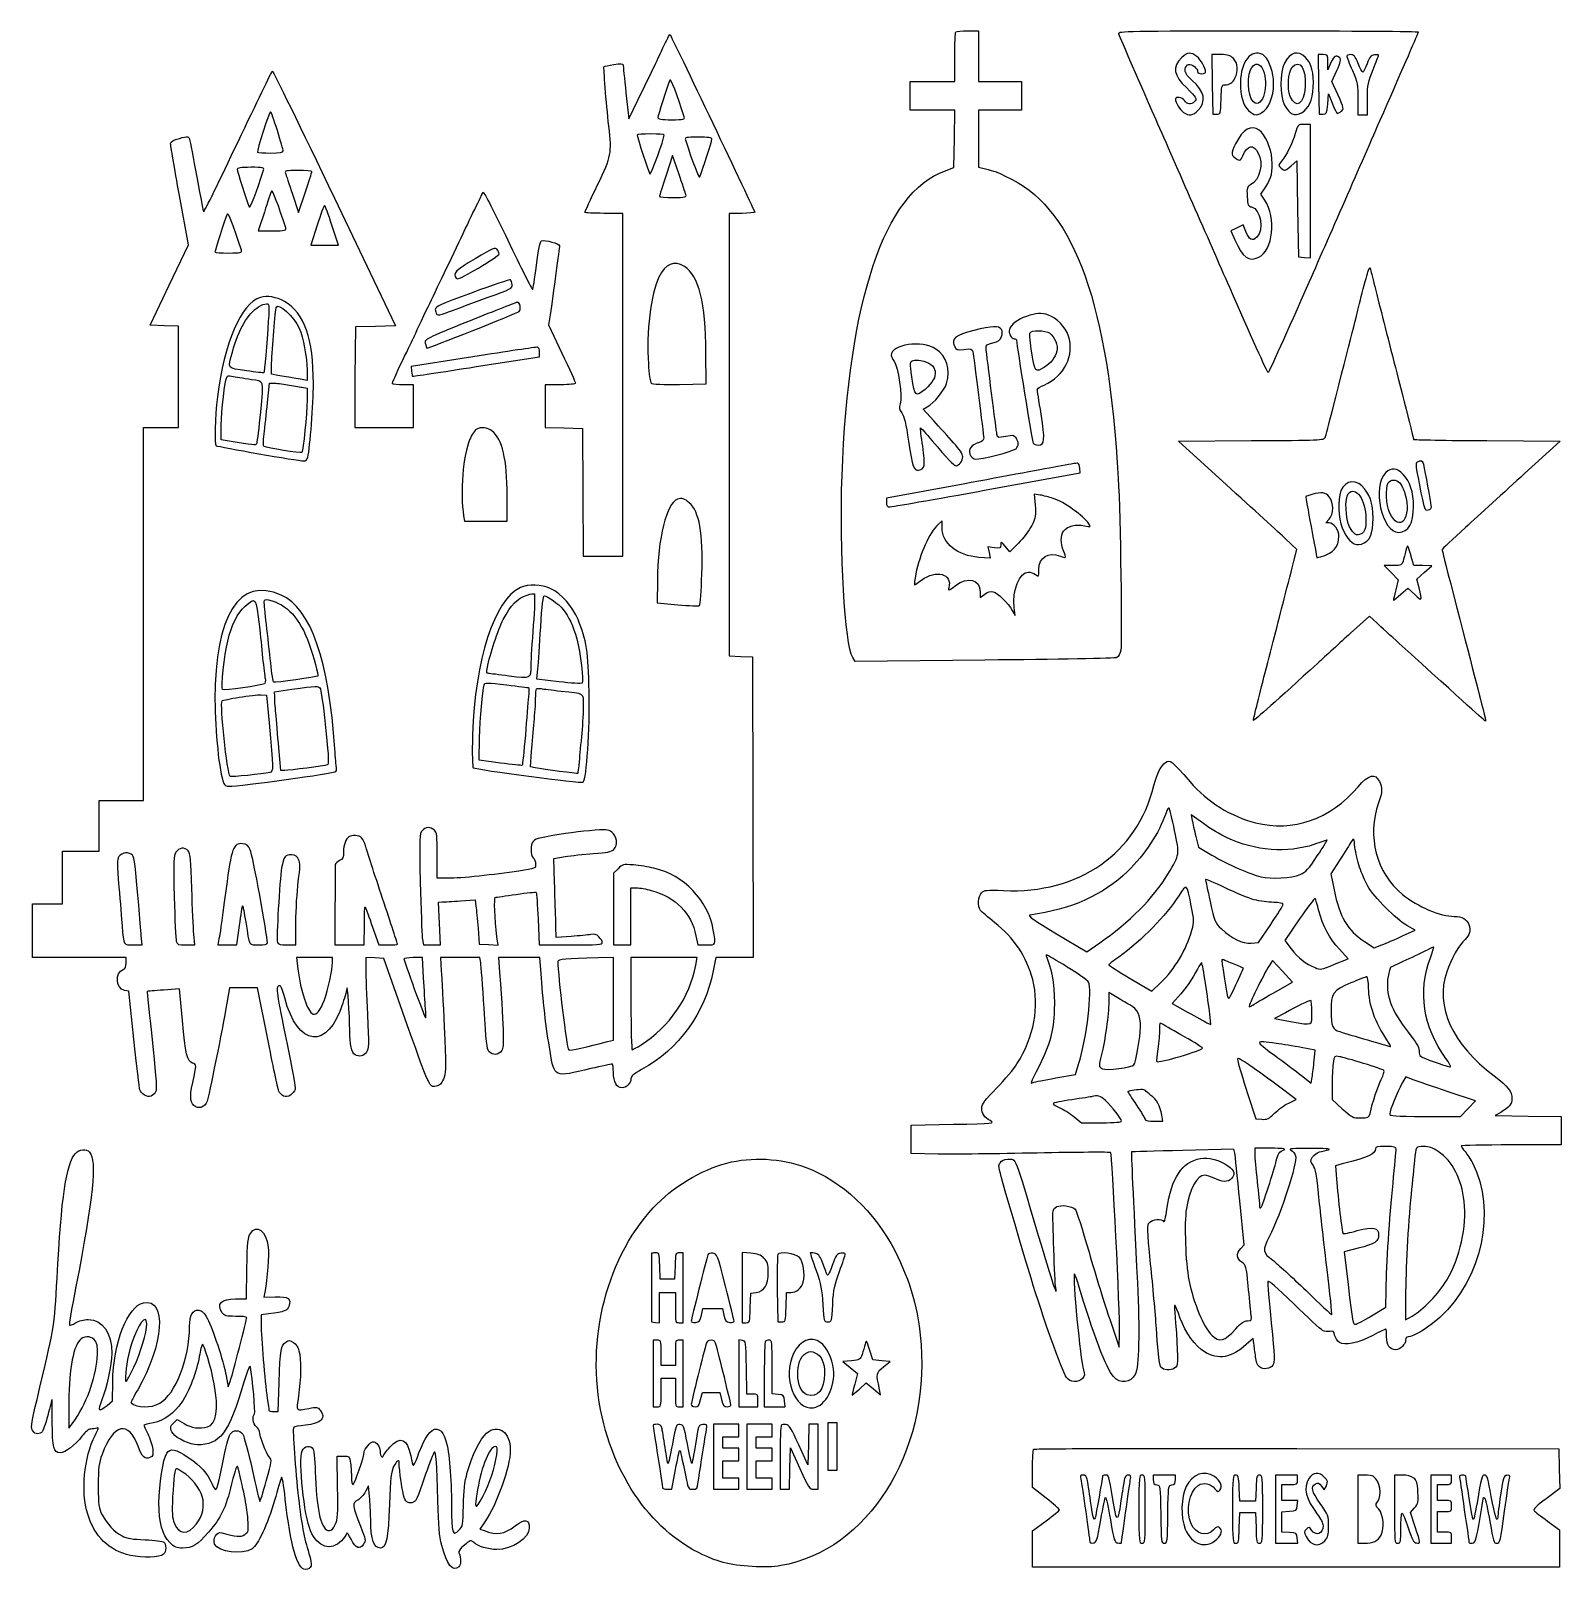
# Model space of a CAD drawing. Header units: centimetres. Extents: x -17.1 to 16.9, y -17.2 to 17.
import ezdxf

# ---------------------------------------------------------------- set-up
doc = ezdxf.new("R2010")
doc.units = ezdxf.units.CM
doc.header["$MEASUREMENT"] = 0
doc.layers.add('Layer 1', color=7, linetype='Continuous')

msp = doc.modelspace()

# ---------------------------------------------------------------- linework, layer by layer
at = {"layer": 'Layer 1'}
for points, knots in [([(-3.06211, 16.6617), (-3.13972, 16.48884), (-3.34433, 16.06551), (-3.51367, 15.71626), (-3.51367, 15.71626), (-3.51367, 15.71626), (-3.82059, 15.08126), (-3.82059, 15.08126), (-3.82059, 15.08126), (-3.82059, 15.08126), (-3.88409, 15.66334), (-3.88409, 15.66334), (-3.88409, 15.66334), (-3.91937, 15.98437), (-3.94759, 16.26306), (-3.94759, 16.28423), (-3.94759, 16.28423), (-3.95112, 16.31245), (-4.01109, 16.31245), (-4.1522, 16.29129), (-4.1522, 16.29129), (-4.26509, 16.27365), (-4.36034, 16.25248), (-4.37092, 16.24543), (-4.37092, 16.24543), (-4.38503, 16.22779), (-4.32506, 15.4411), (-4.26509, 14.92251), (-4.26509, 14.92251), (-4.19806, 14.29809), (-4.20159, 14.2734), (-4.51556, 13.6137), (-4.51556, 13.6137), (-4.67078, 13.28914), (-4.79778, 13.01398), (-4.79778, 13.00339), (-4.79778, 13.00339), (-4.79778, 12.99281), (-4.60728, 12.98222), (-4.37445, 12.98222), (-4.37445, 12.98222), (-4.37445, 12.98222), (-3.95112, 12.98222), (-3.95112, 12.98222), (-3.95112, 12.98222), (-3.95112, 12.98222), (-3.95112, 9.17222), (-3.95112, 9.17222), (-3.95112, 9.17222), (-3.95112, 9.17222), (-3.95112, 5.36222), (-3.95112, 5.36222), (-3.95112, 5.36222), (-3.95112, 5.36222), (-4.39209, 5.36222), (-4.39209, 5.36222), (-4.39209, 5.36222), (-4.39209, 5.36222), (-4.83306, 5.36222), (-4.83306, 5.36222), (-4.83306, 5.36222), (-4.83306, 5.36222), (-4.84012, 6.78391), (-4.84012, 6.78391), (-4.84012, 6.78391), (-4.84012, 6.78391), (-4.8507, 8.20208), (-4.8507, 8.20208), (-4.8507, 8.20208), (-4.8507, 8.20208), (-5.26345, 8.21266), (-5.26345, 8.21266), (-5.26345, 8.21266), (-5.26345, 8.21266), (-5.67973, 8.22324), (-5.67973, 8.22324), (-5.67973, 8.22324), (-5.67973, 8.22324), (-5.67973, 8.69596), (-5.67973, 8.69596), (-5.67973, 8.69596), (-5.67973, 8.69596), (-5.67973, 9.17221), (-5.67973, 9.17221), (-5.67973, 9.17221), (-5.67973, 9.17221), (-5.34459, 9.17221), (-5.34459, 9.17221), (-5.34459, 9.17221), (-5.1294, 9.17221), (-5.00945, 9.18632), (-5.00945, 9.21102), (-5.00945, 9.21102), (-5.00945, 9.23219), (-5.14351, 9.52852), (-5.30931, 9.87424), (-5.30931, 9.87424), (-5.30931, 9.87424), (-5.60564, 10.50218), (-5.60564, 10.50218), (-5.60564, 10.50218), (-5.60564, 10.50218), (-5.57036, 10.72796), (-5.57036, 10.72796), (-5.57036, 10.72796), (-5.50333, 11.17952), (-5.36222, 12.21668), (-5.36222, 12.25902), (-5.36222, 12.25902), (-5.36222, 12.30841), (-5.68678, 12.40013), (-5.76086, 12.37191), (-5.76086, 12.37191), (-5.79261, 12.36133), (-5.82789, 12.17435), (-5.87375, 11.82158), (-5.87375, 11.82158), (-5.90903, 11.52877), (-5.94783, 11.28889), (-5.96194, 11.28889), (-5.96194, 11.28889), (-5.97252, 11.28889), (-6.21947, 11.78278), (-6.50875, 12.3825), (-6.50875, 12.3825), (-6.79803, 12.98575), (-7.04144, 13.46553), (-7.05556, 13.45142), (-7.05556, 13.45142), (-7.06967, 13.43731), (-7.29192, 12.9787), (-7.54945, 12.43542), (-7.54945, 12.43542), (-7.80698, 11.89214), (-8.1527, 11.17248), (-8.31498, 10.83381), (-8.31498, 10.83381), (-8.47373, 10.49867), (-8.60779, 10.21645), (-8.60779, 10.20939), (-8.60779, 10.20939), (-8.60779, 10.20586), (-8.71715, 9.97656), (-8.85121, 9.70492), (-8.85121, 9.70492), (-8.98527, 9.43328), (-9.08404, 9.20045), (-9.07346, 9.18986), (-9.07346, 9.18986), (-9.06288, 9.17928), (-8.95352, 9.17222), (-8.83004, 9.17222), (-8.83004, 9.17222), (-8.83004, 9.17222), (-8.60779, 9.17222), (-8.60779, 9.17222), (-8.60779, 9.17222), (-8.60779, 9.17222), (-8.60779, 8.69597), (-8.60779, 8.69597), (-8.60779, 8.69597), (-8.60779, 8.69597), (-8.60779, 8.21972), (-8.60779, 8.21972), (-8.60779, 8.21972), (-8.60779, 8.21972), (-9.26043, 8.21972), (-9.26043, 8.21972), (-9.26043, 8.21972), (-9.26043, 8.21972), (-9.91307, 8.21972), (-9.91307, 8.21972), (-9.91307, 8.21972), (-9.91307, 8.21972), (-9.90601, 9.34155), (-9.90601, 9.34155), (-9.90601, 9.34155), (-9.90601, 9.34155), (-9.89543, 10.45986), (-9.89543, 10.45986), (-9.89543, 10.45986), (-9.89543, 10.45986), (-9.45093, 10.47044), (-9.45093, 10.47044), (-9.45093, 10.47044), (-9.45093, 10.47044), (-9.0029, 10.48102), (-9.0029, 10.48102), (-9.0029, 10.48102), (-9.0029, 10.48102), (-10.36109, 13.31735), (-10.36109, 13.31735), (-10.36109, 13.31735), (-11.10898, 14.88016), (-11.72987, 16.15016), (-11.74398, 16.1431), (-11.74398, 16.1431), (-11.75456, 16.13604), (-12.09676, 15.43049), (-12.50598, 14.57324), (-12.50598, 14.57324), (-12.91167, 13.71952), (-13.25387, 13.01749), (-13.26798, 13.01749), (-13.26798, 13.01749), (-13.27856, 13.01749), (-13.34559, 13.36321), (-13.4232, 13.78655), (-13.4232, 13.78655), (-13.49728, 14.20636), (-13.57137, 14.58736), (-13.58548, 14.62616), (-13.58548, 14.62616), (-13.61017, 14.70024), (-13.61723, 14.70024), (-13.80773, 14.64733), (-13.80773, 14.64733), (-13.94179, 14.61205), (-14.00529, 14.57325), (-14.00529, 14.53797), (-14.00529, 14.53797), (-14.00529, 14.50622), (-13.9171, 13.98764), (-13.80773, 13.38086), (-13.80773, 13.38086), (-13.80773, 13.38086), (-13.60665, 12.28019), (-13.60665, 12.28019), (-13.60665, 12.28019), (-13.60665, 12.28019), (-14.03351, 11.38766), (-14.03351, 11.38766), (-14.03351, 11.38766), (-14.03351, 11.38766), (-14.46037, 10.49513), (-14.46037, 10.49513), (-14.46037, 10.49513), (-14.46037, 10.49513), (-14.14287, 10.48455), (-14.14287, 10.48455), (-14.14287, 10.48455), (-14.14287, 10.48455), (-13.8289, 10.47397), (-13.8289, 10.47397), (-13.8289, 10.47397), (-13.8289, 10.47397), (-13.8289, 9.34861), (-13.8289, 9.34861), (-13.8289, 9.34861), (-13.8289, 9.34861), (-13.8289, 8.21972), (-13.8289, 8.21972), (-13.8289, 8.21972), (-13.8289, 8.21972), (-14.21696, 8.21972), (-14.21696, 8.21972), (-14.21696, 8.21972), (-14.21696, 8.21972), (-14.60502, 8.21972), (-14.60502, 8.21972), (-14.60502, 8.21972), (-14.60502, 8.21972), (-14.60502, 4.07458), (-14.60502, 4.07458), (-14.60502, 4.07458), (-14.60502, 4.07458), (-14.60502, -0.07056), (-14.60502, -0.07056), (-14.60502, -0.07056), (-14.60502, -0.07056), (-15.09891, -0.07056), (-15.09891, -0.07056), (-15.09891, -0.07056), (-15.09891, -0.07056), (-15.5928, -0.07056), (-15.5928, -0.07056), (-15.5928, -0.07056), (-15.5928, -0.07056), (-15.5928, -0.635), (-15.5928, -0.635), (-15.5928, -0.635), (-15.5928, -0.635), (-15.5928, -1.19944), (-15.5928, -1.19944), (-15.5928, -1.19944), (-15.5928, -1.19944), (-15.99849, -1.19944), (-15.99849, -1.19944), (-15.99849, -1.19944), (-15.99849, -1.19944), (-16.40418, -1.19944), (-16.40418, -1.19944), (-16.40418, -1.19944), (-16.40418, -1.19944), (-16.40418, -1.78152), (-16.40418, -1.78152), (-16.40418, -1.78152), (-16.40418, -1.78152), (-16.40418, -2.3636), (-16.40418, -2.3636), (-16.40418, -2.3636), (-16.40418, -2.3636), (-16.73932, -2.3636), (-16.73932, -2.3636), (-16.73932, -2.3636), (-16.73932, -2.3636), (-17.07446, -2.3636), (-17.07446, -2.3636), (-17.07446, -2.3636), (-17.07446, -2.3636), (-17.07446, -2.96332), (-17.07446, -2.96332), (-17.07446, -2.96332), (-17.07446, -2.96332), (-17.07446, -3.56304), (-17.07446, -3.56304), (-17.07446, -3.56304), (-17.07446, -3.56304), (-16.03377, -3.56304), (-16.03377, -3.56304), (-16.03377, -3.56304), (-16.03377, -3.56304), (-14.99308, -3.56304), (-14.99308, -3.56304), (-14.99308, -3.56304), (-14.99308, -3.56304), (-14.99308, -3.68298), (-14.99308, -3.68298), (-14.99308, -3.68298), (-14.99308, -3.77117), (-15.01072, -3.80998), (-15.06011, -3.82762), (-15.06011, -3.82762), (-15.24708, -3.88759), (-15.22239, -4.25095), (-15.02836, -4.28976), (-15.02836, -4.28976), (-15.02836, -4.28976), (-14.93311, -4.31093), (-14.93311, -4.31093), (-14.93311, -4.31093), (-14.93311, -4.31093), (-14.82022, -5.37279), (-14.82022, -5.37279), (-14.82022, -5.37279), (-14.75672, -5.9584), (-14.69675, -6.4664), (-14.68969, -6.50168), (-14.68969, -6.50168), (-14.67911, -6.53696), (-14.63325, -6.58635), (-14.58738, -6.6181), (-14.58738, -6.6181), (-14.4886, -6.68513), (-14.37219, -6.63927), (-14.32632, -6.51579), (-14.32632, -6.51579), (-14.30868, -6.46993), (-14.34396, -6.0219), (-14.41451, -5.37985), (-14.41451, -5.37985), (-14.47801, -4.80129), (-14.5274, -4.32152), (-14.52387, -4.31446), (-14.52387, -4.31446), (-14.52034, -4.31093), (-14.35454, -4.29682), (-14.16051, -4.28271), (-14.16051, -4.28271), (-14.16051, -4.28271), (-13.8042, -4.25802), (-13.8042, -4.25802), (-13.8042, -4.25802), (-13.8042, -4.25802), (-13.7407, -4.96005), (-13.7407, -4.96005), (-13.7407, -4.96005), (-13.67367, -5.70088), (-13.63487, -5.87022), (-13.51492, -5.90902), (-13.51492, -5.90902), (-13.4232, -5.93724), (-13.4232, -5.94077), (-13.51139, -6.33941), (-13.51139, -6.33941), (-13.589, -6.69219), (-13.57136, -6.8086), (-13.44083, -6.87916), (-13.44083, -6.87916), (-13.34911, -6.92855), (-13.23975, -6.8721), (-13.19389, -6.75569), (-13.19389, -6.75569), (-13.15861, -6.6675), (-12.85522, -5.15761), (-12.75292, -4.57552), (-12.75292, -4.57552), (-12.75292, -4.57552), (-12.69295, -4.23333), (-12.69295, -4.23333), (-12.69295, -4.23333), (-12.69295, -4.23333), (-12.38603, -4.23333), (-12.38603, -4.23333), (-12.38603, -4.23333), (-12.38603, -4.23333), (-12.07559, -4.23333), (-12.07559, -4.23333), (-12.07559, -4.23333), (-12.07559, -4.23333), (-11.85334, -5.334), (-11.85334, -5.334), (-11.85334, -5.334), (-11.7334, -5.94078), (-11.62051, -6.47347), (-11.60287, -6.51581), (-11.60287, -6.51581), (-11.55701, -6.63928), (-11.44059, -6.68514), (-11.34181, -6.61812), (-11.34181, -6.61812), (-11.29595, -6.58637), (-11.25009, -6.53345), (-11.23598, -6.49465), (-11.23598, -6.49465), (-11.2254, -6.45937), (-11.30654, -6.00076), (-11.41237, -5.48218), (-11.41237, -5.48218), (-11.65226, -4.33565), (-11.6699, -4.21571), (-11.59934, -4.18749), (-11.59934, -4.18749), (-11.55701, -4.17338), (-11.52878, -4.23335), (-11.46881, -4.4556), (-11.46881, -4.4556), (-11.176, -5.56332), (-10.50925, -5.62329), (-10.17764, -4.57554), (-10.17764, -4.57554), (-10.12825, -4.42385), (-10.08592, -4.27215), (-10.08239, -4.2404), (-10.08239, -4.2404), (-10.07181, -4.13104), (-10.02595, -4.84365), (-10.02242, -5.17526), (-10.02242, -5.17526), (-10.01889, -5.49982), (-9.98009, -5.67268), (-9.90248, -5.72207), (-9.90248, -5.72207), (-9.81781, -5.77499), (-9.7014, -5.75029), (-9.64848, -5.66563), (-9.64848, -5.66563), (-9.59909, -5.59155), (-9.59909, -5.49277), (-9.63084, -4.82955), (-9.63084, -4.82955), (-9.64848, -4.41327), (-9.66612, -3.95819), (-9.66612, -3.81708), (-9.66612, -3.81708), (-9.66612, -3.81708), (-9.66612, -3.55955), (-9.66612, -3.55955), (-9.66612, -3.55955), (-9.66612, -3.55955), (-9.46856, -3.57013), (-9.46856, -3.57013), (-9.46856, -3.57013), (-9.46856, -3.57013), (-9.26748, -3.58071), (-9.26748, -3.58071), (-9.26748, -3.58071), (-9.26748, -3.58071), (-8.84767, -4.76252), (-8.84767, -4.76252), (-8.84767, -4.76252), (-8.2162, -6.5511), (-8.25853, -6.45585), (-8.07156, -6.40999), (-8.07156, -6.40999), (-8.00453, -6.39235), (-7.96925, -6.34649), (-7.92692, -6.22302), (-7.92692, -6.22302), (-7.88106, -6.07838), (-7.88106, -5.95138), (-7.92339, -5.10119), (-7.92339, -5.10119), (-7.94808, -4.57555), (-7.97631, -4.01463), (-7.99042, -3.85236), (-7.99042, -3.85236), (-7.99042, -3.85236), (-8.00806, -3.56308), (-8.00806, -3.56308), (-8.00806, -3.56308), (-8.00806, -3.56308), (-7.57062, -3.56308), (-7.57062, -3.56308), (-7.57062, -3.56308), (-7.57062, -3.56308), (-7.12965, -3.56308), (-7.12965, -3.56308), (-7.12965, -3.56308), (-7.12965, -3.56308), (-7.11201, -3.67597), (-7.11201, -3.67597), (-7.11201, -3.67597), (-7.10143, -3.73947), (-7.06968, -4.19455), (-7.03793, -4.68844), (-7.03793, -4.68844), (-6.9956, -5.42575), (-6.97443, -5.59508), (-6.92857, -5.648), (-6.92857, -5.648), (-6.8439, -5.74325), (-6.7169, -5.73267), (-6.64635, -5.62683), (-6.64635, -5.62683), (-6.58991, -5.53864), (-6.59343, -5.3058), (-6.69221, -3.89116), (-6.69221, -3.89116), (-6.69221, -3.89116), (-6.71338, -3.56308), (-6.71338, -3.56308), (-6.71338, -3.56308), (-6.71338, -3.56308), (-6.25477, -3.56308), (-6.25477, -3.56308), (-6.25477, -3.56308), (-6.25477, -3.56308), (-5.79616, -3.56308), (-5.79616, -3.56308), (-5.79616, -3.56308), (-5.79616, -3.56308), (-5.77147, -3.92291), (-5.77147, -3.92291), (-5.77147, -3.92291), (-5.73972, -4.43797), (-5.65505, -5.17174), (-5.57039, -5.64447), (-5.57039, -5.64447), (-5.47161, -6.23361), (-5.49278, -6.22655), (-4.66375, -6.029), (-4.66375, -6.029), (-4.42386, -5.97256), (-4.21219, -5.92669), (-4.19456, -5.92669), (-4.19456, -5.92669), (-4.17692, -5.92669), (-4.16281, -6.01136), (-4.16281, -6.11366), (-4.16281, -6.11366), (-4.16281, -6.32885), (-4.09225, -6.45585), (-3.97231, -6.45585), (-3.97231, -6.45585), (-3.87353, -6.45585), (-3.77475, -6.35354), (-3.77475, -6.25477), (-3.77475, -6.25477), (-3.77475, -6.19833), (-3.71125, -6.14541), (-3.53839, -6.05016), (-3.53839, -6.05016), (-2.70583, -5.59155), (-2.12375, -4.79427), (-1.94736, -3.85588), (-1.94736, -3.85588), (-1.94736, -3.85588), (-1.89092, -3.56307), (-1.89092, -3.56307), (-1.89092, -3.56307), (-1.89092, -3.56307), (-1.47464, -3.56307), (-1.47464, -3.56307), (-1.47464, -3.56307), (-1.47464, -3.56307), (-1.05836, -3.56307), (-1.05836, -3.56307), (-1.05836, -3.56307), (-1.05836, -3.56307), (-1.06542, -0.21874), (-1.06542, -0.21874), (-1.06542, -0.21874), (-1.06542, -0.21874), (-1.076, 3.12207), (-1.076, 3.12207), (-1.076, 3.12207), (-1.076, 3.12207), (-1.33, 3.13265), (-1.33, 3.13265), (-1.33, 3.13265), (-1.33, 3.13265), (-1.58753, 3.14323), (-1.58753, 3.14323), (-1.58753, 3.14323), (-1.58753, 3.14323), (-1.58753, 8.06095), (-1.58753, 8.06095), (-1.58753, 8.06095), (-1.58753, 8.06095), (-1.58753, 12.9822), (-1.58753, 12.9822), (-1.58753, 12.9822), (-1.58753, 12.9822), (-1.30531, 12.9822), (-1.30531, 12.9822), (-1.30531, 12.9822), (-1.15009, 12.9822), (-1.02309, 12.99631), (-1.02309, 13.01042), (-1.02309, 13.01042), (-1.02309, 13.03864), (-2.88223, 16.93331), (-2.90692, 16.958), (-2.90692, 16.958), (-2.91398, 16.96506), (-2.981, 16.831), (-3.06214, 16.66167), (-3.06214, 16.66167), (-3.06214, 16.66167), (-3.06211, 16.6617), (-3.06211, 16.6617)], [0, 0, 0, 0, 0.00628931, 0.00628931, 0.00628931, 0.00628931, 0.01257862, 0.01257862, 0.01257862, 0.01257862, 0.01886792, 0.01886792, 0.01886792, 0.01886792, 0.02515723, 0.02515723, 0.02515723, 0.02515723, 0.03144654, 0.03144654, 0.03144654, 0.03144654, 0.03773585, 0.03773585, 0.03773585, 0.03773585, 0.04402516, 0.04402516, 0.04402516, 0.04402516, 0.05031447, 0.05031447, 0.05031447, 0.05031447, 0.05660377, 0.05660377, 0.05660377, 0.05660377, 0.06289308, 0.06289308, 0.06289308, 0.06289308, 0.06918239, 0.06918239, 0.06918239, 0.06918239, 0.0754717, 0.0754717, 0.0754717, 0.0754717, 0.08176101, 0.08176101, 0.08176101, 0.08176101, 0.08805031, 0.08805031, 0.08805031, 0.08805031, 0.09433962, 0.09433962, 0.09433962, 0.09433962, 0.10062893, 0.10062893, 0.10062893, 0.10062893, 0.10691824, 0.10691824, 0.10691824, 0.10691824, 0.11320755, 0.11320755, 0.11320755, 0.11320755, 0.11949686, 0.11949686, 0.11949686, 0.11949686, 0.12578616, 0.12578616, 0.12578616, 0.12578616, 0.13207547, 0.13207547, 0.13207547, 0.13207547, 0.13836478, 0.13836478, 0.13836478, 0.13836478, 0.14465409, 0.14465409, 0.14465409, 0.14465409, 0.1509434, 0.1509434, 0.1509434, 0.1509434, 0.1572327, 0.1572327, 0.1572327, 0.1572327, 0.16352201, 0.16352201, 0.16352201, 0.16352201, 0.16981132, 0.16981132, 0.16981132, 0.16981132, 0.17610063, 0.17610063, 0.17610063, 0.17610063, 0.18238994, 0.18238994, 0.18238994, 0.18238994, 0.18867925, 0.18867925, 0.18867925, 0.18867925, 0.19496855, 0.19496855, 0.19496855, 0.19496855, 0.20125786, 0.20125786, 0.20125786, 0.20125786, 0.20754717, 0.20754717, 0.20754717, 0.20754717, 0.21383648, 0.21383648, 0.21383648, 0.21383648, 0.22012579, 0.22012579, 0.22012579, 0.22012579, 0.22641509, 0.22641509, 0.22641509, 0.22641509, 0.2327044, 0.2327044, 0.2327044, 0.2327044, 0.23899371, 0.23899371, 0.23899371, 0.23899371, 0.24528302, 0.24528302, 0.24528302, 0.24528302, 0.25157233, 0.25157233, 0.25157233, 0.25157233, 0.25786164, 0.25786164, 0.25786164, 0.25786164, 0.26415094, 0.26415094, 0.26415094, 0.26415094, 0.27044025, 0.27044025, 0.27044025, 0.27044025, 0.27672956, 0.27672956, 0.27672956, 0.27672956, 0.28301887, 0.28301887, 0.28301887, 0.28301887, 0.28930818, 0.28930818, 0.28930818, 0.28930818, 0.29559748, 0.29559748, 0.29559748, 0.29559748, 0.30188679, 0.30188679, 0.30188679, 0.30188679, 0.3081761, 0.3081761, 0.3081761, 0.3081761, 0.31446541, 0.31446541, 0.31446541, 0.31446541, 0.32075472, 0.32075472, 0.32075472, 0.32075472, 0.32704403, 0.32704403, 0.32704403, 0.32704403, 0.33333333, 0.33333333, 0.33333333, 0.33333333, 0.33962264, 0.33962264, 0.33962264, 0.33962264, 0.34591195, 0.34591195, 0.34591195, 0.34591195, 0.35220126, 0.35220126, 0.35220126, 0.35220126, 0.35849057, 0.35849057, 0.35849057, 0.35849057, 0.36477987, 0.36477987, 0.36477987, 0.36477987, 0.37106918, 0.37106918, 0.37106918, 0.37106918, 0.37735849, 0.37735849, 0.37735849, 0.37735849, 0.3836478, 0.3836478, 0.3836478, 0.3836478, 0.38993711, 0.38993711, 0.38993711, 0.38993711, 0.39622642, 0.39622642, 0.39622642, 0.39622642, 0.40251572, 0.40251572, 0.40251572, 0.40251572, 0.40880503, 0.40880503, 0.40880503, 0.40880503, 0.41509434, 0.41509434, 0.41509434, 0.41509434, 0.42138365, 0.42138365, 0.42138365, 0.42138365, 0.42767296, 0.42767296, 0.42767296, 0.42767296, 0.43396226, 0.43396226, 0.43396226, 0.43396226, 0.44025157, 0.44025157, 0.44025157, 0.44025157, 0.44654088, 0.44654088, 0.44654088, 0.44654088, 0.45283019, 0.45283019, 0.45283019, 0.45283019, 0.4591195, 0.4591195, 0.4591195, 0.4591195, 0.46540881, 0.46540881, 0.46540881, 0.46540881, 0.47169811, 0.47169811, 0.47169811, 0.47169811, 0.47798742, 0.47798742, 0.47798742, 0.47798742, 0.48427673, 0.48427673, 0.48427673, 0.48427673, 0.49056604, 0.49056604, 0.49056604, 0.49056604, 0.49685535, 0.49685535, 0.49685535, 0.49685535, 0.50314465, 0.50314465, 0.50314465, 0.50314465, 0.50943396, 0.50943396, 0.50943396, 0.50943396, 0.51572327, 0.51572327, 0.51572327, 0.51572327, 0.52201258, 0.52201258, 0.52201258, 0.52201258, 0.52830189, 0.52830189, 0.52830189, 0.52830189, 0.53459119, 0.53459119, 0.53459119, 0.53459119, 0.5408805, 0.5408805, 0.5408805, 0.5408805, 0.54716981, 0.54716981, 0.54716981, 0.54716981, 0.55345912, 0.55345912, 0.55345912, 0.55345912, 0.55974843, 0.55974843, 0.55974843, 0.55974843, 0.56603774, 0.56603774, 0.56603774, 0.56603774, 0.57232704, 0.57232704, 0.57232704, 0.57232704, 0.57861635, 0.57861635, 0.57861635, 0.57861635, 0.58490566, 0.58490566, 0.58490566, 0.58490566, 0.59119497, 0.59119497, 0.59119497, 0.59119497, 0.59748428, 0.59748428, 0.59748428, 0.59748428, 0.60377358, 0.60377358, 0.60377358, 0.60377358, 0.61006289, 0.61006289, 0.61006289, 0.61006289, 0.6163522, 0.6163522, 0.6163522, 0.6163522, 0.62264151, 0.62264151, 0.62264151, 0.62264151, 0.62893082, 0.62893082, 0.62893082, 0.62893082, 0.63522013, 0.63522013, 0.63522013, 0.63522013, 0.64150943, 0.64150943, 0.64150943, 0.64150943, 0.64779874, 0.64779874, 0.64779874, 0.64779874, 0.65408805, 0.65408805, 0.65408805, 0.65408805, 0.66037736, 0.66037736, 0.66037736, 0.66037736, 0.66666667, 0.66666667, 0.66666667, 0.66666667, 0.67295597, 0.67295597, 0.67295597, 0.67295597, 0.67924528, 0.67924528, 0.67924528, 0.67924528, 0.68553459, 0.68553459, 0.68553459, 0.68553459, 0.6918239, 0.6918239, 0.6918239, 0.6918239, 0.69811321, 0.69811321, 0.69811321, 0.69811321, 0.70440252, 0.70440252, 0.70440252, 0.70440252, 0.71069182, 0.71069182, 0.71069182, 0.71069182, 0.71698113, 0.71698113, 0.71698113, 0.71698113, 0.72327044, 0.72327044, 0.72327044, 0.72327044, 0.72955975, 0.72955975, 0.72955975, 0.72955975, 0.73584906, 0.73584906, 0.73584906, 0.73584906, 0.74213836, 0.74213836, 0.74213836, 0.74213836, 0.74842767, 0.74842767, 0.74842767, 0.74842767, 0.75471698, 0.75471698, 0.75471698, 0.75471698, 0.76100629, 0.76100629, 0.76100629, 0.76100629, 0.7672956, 0.7672956, 0.7672956, 0.7672956, 0.77358491, 0.77358491, 0.77358491, 0.77358491, 0.77987421, 0.77987421, 0.77987421, 0.77987421, 0.78616352, 0.78616352, 0.78616352, 0.78616352, 0.79245283, 0.79245283, 0.79245283, 0.79245283, 0.79874214, 0.79874214, 0.79874214, 0.79874214, 0.80503145, 0.80503145, 0.80503145, 0.80503145, 0.81132075, 0.81132075, 0.81132075, 0.81132075, 0.81761006, 0.81761006, 0.81761006, 0.81761006, 0.82389937, 0.82389937, 0.82389937, 0.82389937, 0.83018868, 0.83018868, 0.83018868, 0.83018868, 0.83647799, 0.83647799, 0.83647799, 0.83647799, 0.8427673, 0.8427673, 0.8427673, 0.8427673, 0.8490566, 0.8490566, 0.8490566, 0.8490566, 0.85534591, 0.85534591, 0.85534591, 0.85534591, 0.86163522, 0.86163522, 0.86163522, 0.86163522, 0.86792453, 0.86792453, 0.86792453, 0.86792453, 0.87421384, 0.87421384, 0.87421384, 0.87421384, 0.88050314, 0.88050314, 0.88050314, 0.88050314, 0.88679245, 0.88679245, 0.88679245, 0.88679245, 0.89308176, 0.89308176, 0.89308176, 0.89308176, 0.89937107, 0.89937107, 0.89937107, 0.89937107, 0.90566038, 0.90566038, 0.90566038, 0.90566038, 0.91194969, 0.91194969, 0.91194969, 0.91194969, 0.91823899, 0.91823899, 0.91823899, 0.91823899, 0.9245283, 0.9245283, 0.9245283, 0.9245283, 0.93081761, 0.93081761, 0.93081761, 0.93081761, 0.93710692, 0.93710692, 0.93710692, 0.93710692, 0.94339623, 0.94339623, 0.94339623, 0.94339623, 0.94968553, 0.94968553, 0.94968553, 0.94968553, 0.95597484, 0.95597484, 0.95597484, 0.95597484, 0.96226415, 0.96226415, 0.96226415, 0.96226415, 0.96855346, 0.96855346, 0.96855346, 0.96855346, 0.97484277, 0.97484277, 0.97484277, 0.97484277, 0.98113208, 0.98113208, 0.98113208, 0.98113208, 0.98742138, 0.98742138, 0.98742138, 0.98742138, 1, 1, 1, 1]), ([(3.44664, 17.01447), (3.43253, 17.00389), (3.42195, 16.74989), (3.42195, 16.45003), (3.42195, 16.45003), (3.42195, 16.45003), (3.42195, 15.91028), (3.42195, 15.91028), (3.42195, 15.91028), (3.42195, 15.91028), (2.92806, 15.91028), (2.92806, 15.91028), (2.92806, 15.91028), (2.92806, 15.91028), (2.43417, 15.91028), (2.43417, 15.91028), (2.43417, 15.91028), (2.43417, 15.91028), (2.43417, 15.59278), (2.43417, 15.59278), (2.43417, 15.59278), (2.43417, 15.59278), (2.43417, 15.27528), (2.43417, 15.27528), (2.43417, 15.27528), (2.43417, 15.27528), (2.92806, 15.27528), (2.92806, 15.27528), (2.92806, 15.27528), (2.92806, 15.27528), (3.42195, 15.27528), (3.42195, 15.27528), (3.42195, 15.27528), (3.42195, 15.27528), (3.41489, 14.63675), (3.41489, 14.63675), (3.41489, 14.63675), (3.41489, 14.63675), (3.40431, 13.99822), (3.40431, 13.99822), (3.40431, 13.99822), (3.40431, 13.99822), (3.19264, 13.92061), (3.19264, 13.92061), (3.19264, 13.92061), (1.85914, 13.4373), (1.06186, 11.06664), (0.91722, 7.1508), (0.91722, 7.1508), (0.85725, 5.49274), (0.98072, 3.38313), (1.15358, 3.10797), (1.15358, 3.10797), (1.15358, 3.10797), (1.2065, 3.0233), (1.2065, 3.0233), (1.2065, 3.0233), (1.2065, 3.0233), (4.08869, 3.05152), (4.08869, 3.05152), (4.08869, 3.05152), (5.69736, 3.06563), (6.99558, 3.09033), (7.02733, 3.10796), (7.02733, 3.10796), (7.05908, 3.1256), (7.09789, 3.19968), (7.112, 3.27377), (7.112, 3.27377), (7.14375, 3.4431), (7.10142, 6.28296), (7.05556, 7.09083), (7.05556, 7.09083), (6.83684, 10.93258), (6.096, 13.0175), (4.699, 13.73364), (4.699, 13.73364), (4.52967, 13.82183), (4.36033, 13.89945), (4.32153, 13.91003), (4.32153, 13.91003), (4.28272, 13.92061), (4.18395, 13.94884), (4.10281, 13.97), (4.10281, 13.97), (4.10281, 13.97), (3.95112, 14.00881), (3.95112, 14.00881), (3.95112, 14.00881), (3.95112, 14.00881), (3.95112, 14.64028), (3.95112, 14.64028), (3.95112, 14.64028), (3.95112, 14.64028), (3.95112, 15.27528), (3.95112, 15.27528), (3.95112, 15.27528), (3.95112, 15.27528), (4.42737, 15.27528), (4.42737, 15.27528), (4.42737, 15.27528), (4.42737, 15.27528), (4.90362, 15.27528), (4.90362, 15.27528), (4.90362, 15.27528), (4.90362, 15.27528), (4.90362, 15.59278), (4.90362, 15.59278), (4.90362, 15.59278), (4.90362, 15.59278), (4.90362, 15.91028), (4.90362, 15.91028), (4.90362, 15.91028), (4.90362, 15.91028), (4.42737, 15.91028), (4.42737, 15.91028), (4.42737, 15.91028), (4.42737, 15.91028), (3.95112, 15.91028), (3.95112, 15.91028), (3.95112, 15.91028), (3.95112, 15.91028), (3.95112, 16.47472), (3.95112, 16.47472), (3.95112, 16.47472), (3.95112, 16.47472), (3.95112, 17.03916), (3.95112, 17.03916), (3.95112, 17.03916), (3.95112, 17.03916), (3.71123, 17.03916), (3.71123, 17.03916), (3.71123, 17.03916), (3.57717, 17.03916), (3.45723, 17.02858), (3.44665, 17.01447), (3.44665, 17.01447), (3.44665, 17.01447), (3.44664, 17.01447), (3.44664, 17.01447)], [0, 0, 0, 0, 0.02777778, 0.02777778, 0.02777778, 0.02777778, 0.05555556, 0.05555556, 0.05555556, 0.05555556, 0.08333333, 0.08333333, 0.08333333, 0.08333333, 0.11111111, 0.11111111, 0.11111111, 0.11111111, 0.13888889, 0.13888889, 0.13888889, 0.13888889, 0.16666667, 0.16666667, 0.16666667, 0.16666667, 0.19444444, 0.19444444, 0.19444444, 0.19444444, 0.22222222, 0.22222222, 0.22222222, 0.22222222, 0.25, 0.25, 0.25, 0.25, 0.27777778, 0.27777778, 0.27777778, 0.27777778, 0.30555556, 0.30555556, 0.30555556, 0.30555556, 0.33333333, 0.33333333, 0.33333333, 0.33333333, 0.36111111, 0.36111111, 0.36111111, 0.36111111, 0.38888889, 0.38888889, 0.38888889, 0.38888889, 0.41666667, 0.41666667, 0.41666667, 0.41666667, 0.44444444, 0.44444444, 0.44444444, 0.44444444, 0.47222222, 0.47222222, 0.47222222, 0.47222222, 0.5, 0.5, 0.5, 0.5, 0.52777778, 0.52777778, 0.52777778, 0.52777778, 0.55555556, 0.55555556, 0.55555556, 0.55555556, 0.58333333, 0.58333333, 0.58333333, 0.58333333, 0.61111111, 0.61111111, 0.61111111, 0.61111111, 0.63888889, 0.63888889, 0.63888889, 0.63888889, 0.66666667, 0.66666667, 0.66666667, 0.66666667, 0.69444444, 0.69444444, 0.69444444, 0.69444444, 0.72222222, 0.72222222, 0.72222222, 0.72222222, 0.75, 0.75, 0.75, 0.75, 0.77777778, 0.77777778, 0.77777778, 0.77777778, 0.80555556, 0.80555556, 0.80555556, 0.80555556, 0.83333333, 0.83333333, 0.83333333, 0.83333333, 0.86111111, 0.86111111, 0.86111111, 0.86111111, 0.88888889, 0.88888889, 0.88888889, 0.88888889, 0.91666667, 0.91666667, 0.91666667, 0.91666667, 0.94444444, 0.94444444, 0.94444444, 0.94444444, 1, 1, 1, 1]), ([(7.06614, 16.9792), (7.0732, 16.94392), (7.44714, 16.08314), (7.89517, 15.06362), (7.89517, 15.06362), (8.3432, 14.04409), (9.0805, 12.36487), (9.53206, 11.33123), (9.53206, 11.33123), (9.98714, 10.29406), (10.36814, 9.44387), (10.38578, 9.44387), (10.38578, 9.44387), (10.39989, 9.44034), (10.80911, 10.34345), (11.29242, 11.44765), (11.29242, 11.44765), (11.77925, 12.55537), (12.52361, 14.25223), (12.94695, 15.22237), (12.94695, 15.22237), (13.37381, 16.19604), (13.72306, 17.00037), (13.72306, 17.01448), (13.72306, 17.01448), (13.72306, 17.02859), (12.22023, 17.03917), (10.38578, 17.03917), (10.38578, 17.03917), (7.22489, 17.03917), (7.0485, 17.03564), (7.06614, 16.9792)], [0, 0, 0, 0, 0.11111111, 0.11111111, 0.11111111, 0.11111111, 0.22222222, 0.22222222, 0.22222222, 0.22222222, 0.33333333, 0.33333333, 0.33333333, 0.33333333, 0.44444444, 0.44444444, 0.44444444, 0.44444444, 0.55555556, 0.55555556, 0.55555556, 0.55555556, 0.66666667, 0.66666667, 0.66666667, 0.66666667, 0.77777778, 0.77777778, 0.77777778, 0.77777778, 1, 1, 1, 1]), ([(8.80181, 16.46767), (8.89, 16.39711), (8.99584, 16.21014), (8.99584, 16.12195), (8.99584, 16.12195), (8.99584, 16.10431), (8.95703, 16.08667), (8.90765, 16.08667), (8.90765, 16.08667), (8.85826, 16.08667), (8.81946, 16.10784), (8.81946, 16.13253), (8.81946, 16.13253), (8.81946, 16.20661), (8.69246, 16.30539), (8.61838, 16.29128), (8.61838, 16.29128), (8.57957, 16.28422), (8.55135, 16.24189), (8.5443, 16.18545), (8.5443, 16.18545), (8.53372, 16.11137), (8.56899, 16.05845), (8.69952, 15.93851), (8.69952, 15.93851), (8.97821, 15.68451), (9.01702, 15.47284), (8.82652, 15.26823), (8.82652, 15.26823), (8.72421, 15.15534), (8.62544, 15.14476), (8.50902, 15.2259), (8.50902, 15.2259), (8.43141, 15.27882), (8.32558, 15.44815), (8.32558, 15.52223), (8.32558, 15.52223), (8.32558, 15.58573), (8.48433, 15.56104), (8.53019, 15.48695), (8.53019, 15.48695), (8.57958, 15.40934), (8.67836, 15.39523), (8.74186, 15.45873), (8.74186, 15.45873), (8.81242, 15.52929), (8.79478, 15.55751), (8.57605, 15.76917), (8.57605, 15.76917), (8.28324, 16.05139), (8.25149, 16.23131), (8.46669, 16.44298), (8.46669, 16.44298), (8.58663, 16.56645), (8.6713, 16.56998), (8.80183, 16.46767), (8.80183, 16.46767), (8.80183, 16.46767), (8.80181, 16.46767), (8.80181, 16.46767)], [0, 0, 0, 0, 0.0625, 0.0625, 0.0625, 0.0625, 0.125, 0.125, 0.125, 0.125, 0.1875, 0.1875, 0.1875, 0.1875, 0.25, 0.25, 0.25, 0.25, 0.3125, 0.3125, 0.3125, 0.3125, 0.375, 0.375, 0.375, 0.375, 0.4375, 0.4375, 0.4375, 0.4375, 0.5, 0.5, 0.5, 0.5, 0.5625, 0.5625, 0.5625, 0.5625, 0.625, 0.625, 0.625, 0.625, 0.6875, 0.6875, 0.6875, 0.6875, 0.75, 0.75, 0.75, 0.75, 0.8125, 0.8125, 0.8125, 0.8125, 0.875, 0.875, 0.875, 0.875, 1, 1, 1, 1]), ([(9.6132, 16.42181), (9.71551, 16.32303), (9.72962, 16.13959), (9.64848, 15.98437), (9.64848, 15.98437), (9.59556, 15.87854), (9.53206, 15.83973), (9.41917, 15.83973), (9.41917, 15.83973), (9.3592, 15.83973), (9.34861, 15.80445), (9.34156, 15.51517), (9.34156, 15.51517), (9.33098, 15.19061), (9.33098, 15.18709), (9.24278, 15.18709), (9.24278, 15.18709), (9.24278, 15.18709), (9.15459, 15.18709), (9.15459, 15.18709), (9.15459, 15.18709), (9.15459, 15.18709), (9.14401, 15.85031), (9.14401, 15.85031), (9.14401, 15.85031), (9.14401, 15.85031), (9.13695, 16.51), (9.13695, 16.51), (9.13695, 16.51), (9.13695, 16.51), (9.33098, 16.51), (9.33098, 16.51), (9.33098, 16.51), (9.49326, 16.51), (9.54265, 16.49589), (9.6132, 16.42181)], [0, 0, 0, 0, 0.1, 0.1, 0.1, 0.1, 0.2, 0.2, 0.2, 0.2, 0.3, 0.3, 0.3, 0.3, 0.4, 0.4, 0.4, 0.4, 0.5, 0.5, 0.5, 0.5, 0.6, 0.6, 0.6, 0.6, 0.7, 0.7, 0.7, 0.7, 0.8, 0.8, 0.8, 0.8, 1, 1, 1, 1]), ([(10.26936, 16.51), (10.37519, 16.45003), (10.48455, 16.19603), (10.50572, 15.96319), (10.50572, 15.96319), (10.52689, 15.67038), (10.44222, 15.38111), (10.29758, 15.26116), (10.29758, 15.26116), (10.16, 15.14474), (10.0718, 15.14474), (9.94833, 15.26822), (9.94833, 15.26822), (9.82486, 15.39522), (9.77194, 15.57514), (9.77194, 15.89264), (9.77194, 15.89264), (9.77547, 16.35831), (10.0083, 16.64758), (10.26936, 16.51)], [0, 0, 0, 0, 0.16666667, 0.16666667, 0.16666667, 0.16666667, 0.33333333, 0.33333333, 0.33333333, 0.33333333, 0.5, 0.5, 0.5, 0.5, 0.66666667, 0.66666667, 0.66666667, 0.66666667, 1, 1, 1, 1]), ([(11.21833, 16.4465), (11.34886, 16.31597), (11.4053, 16.09725), (11.38766, 15.78681), (11.38766, 15.78681), (11.37002, 15.48695), (11.28888, 15.30703), (11.13013, 15.21884), (11.13013, 15.21884), (10.97138, 15.13417), (10.86202, 15.18356), (10.75266, 15.38817), (10.75266, 15.38817), (10.63977, 15.60689), (10.63977, 16.10784), (10.75266, 16.32303), (10.75266, 16.32303), (10.88319, 16.56997), (11.04899, 16.61231), (11.21833, 16.4465)], [0, 0, 0, 0, 0.16666667, 0.16666667, 0.16666667, 0.16666667, 0.33333333, 0.33333333, 0.33333333, 0.33333333, 0.5, 0.5, 0.5, 0.5, 0.66666667, 0.66666667, 0.66666667, 0.66666667, 1, 1, 1, 1]), ([(11.71575, 16.3442), (11.71575, 16.3442), (11.71575, 16.17487), (11.71575, 16.17487), (11.71575, 16.17487), (11.71575, 16.17487), (11.78278, 16.33362), (11.78278, 16.33362), (11.78278, 16.33362), (11.84628, 16.48884), (11.89214, 16.51001), (11.98034, 16.43593), (11.98034, 16.43593), (12.01209, 16.41124), (11.99445, 16.33715), (11.91331, 16.15724), (11.91331, 16.15724), (11.91331, 16.15724), (11.80395, 15.91382), (11.80395, 15.91382), (11.80395, 15.91382), (11.80395, 15.91382), (11.94153, 15.6069), (11.94153, 15.6069), (11.94153, 15.6069), (12.07206, 15.31409), (12.07559, 15.29998), (12.01209, 15.25412), (12.01209, 15.25412), (11.97681, 15.2259), (11.93448, 15.20473), (11.9239, 15.20473), (11.9239, 15.20473), (11.90979, 15.20473), (11.8604, 15.29998), (11.81454, 15.41992), (11.81454, 15.41992), (11.81454, 15.41992), (11.72987, 15.63511), (11.72987, 15.63511), (11.72987, 15.63511), (11.72987, 15.63511), (11.71223, 15.40933), (11.71223, 15.40933), (11.71223, 15.40933), (11.69459, 15.20119), (11.69106, 15.18708), (11.6064, 15.18708), (11.6064, 15.18708), (11.6064, 15.18708), (11.51821, 15.18708), (11.51821, 15.18708), (11.51821, 15.18708), (11.51821, 15.18708), (11.50763, 15.8503), (11.50763, 15.8503), (11.50763, 15.8503), (11.50763, 15.8503), (11.50057, 16.50999), (11.50057, 16.50999), (11.50057, 16.50999), (11.50057, 16.50999), (11.6064, 16.50999), (11.6064, 16.50999), (11.6064, 16.50999), (11.70871, 16.50999), (11.71223, 16.50646), (11.71576, 16.34418), (11.71576, 16.34418), (11.71576, 16.34418), (11.71575, 16.3442), (11.71575, 16.3442)], [0, 0, 0, 0, 0.05263158, 0.05263158, 0.05263158, 0.05263158, 0.10526316, 0.10526316, 0.10526316, 0.10526316, 0.15789474, 0.15789474, 0.15789474, 0.15789474, 0.21052632, 0.21052632, 0.21052632, 0.21052632, 0.26315789, 0.26315789, 0.26315789, 0.26315789, 0.31578947, 0.31578947, 0.31578947, 0.31578947, 0.36842105, 0.36842105, 0.36842105, 0.36842105, 0.42105263, 0.42105263, 0.42105263, 0.42105263, 0.47368421, 0.47368421, 0.47368421, 0.47368421, 0.52631579, 0.52631579, 0.52631579, 0.52631579, 0.57894737, 0.57894737, 0.57894737, 0.57894737, 0.63157895, 0.63157895, 0.63157895, 0.63157895, 0.68421053, 0.68421053, 0.68421053, 0.68421053, 0.73684211, 0.73684211, 0.73684211, 0.73684211, 0.78947368, 0.78947368, 0.78947368, 0.78947368, 0.84210526, 0.84210526, 0.84210526, 0.84210526, 0.89473684, 0.89473684, 0.89473684, 0.89473684, 1, 1, 1, 1]), ([(12.38603, 16.31597), (12.42836, 16.21014), (12.47775, 16.12194), (12.49186, 16.12194), (12.49186, 16.12194), (12.50244, 16.12194), (12.54478, 16.20661), (12.58358, 16.30891), (12.58358, 16.30891), (12.64355, 16.4606), (12.67177, 16.49588), (12.74939, 16.50294), (12.74939, 16.50294), (12.79878, 16.51), (12.84111, 16.50647), (12.84111, 16.49588), (12.84111, 16.49588), (12.84111, 16.4853), (12.78467, 16.34066), (12.71764, 16.17838), (12.71764, 16.17838), (12.60475, 15.90321), (12.59417, 15.8503), (12.59417, 15.52574), (12.59417, 15.52574), (12.59417, 15.52574), (12.59417, 15.16943), (12.59417, 15.16943), (12.59417, 15.16943), (12.59417, 15.16943), (12.48834, 15.16943), (12.48834, 15.16943), (12.48834, 15.16943), (12.48834, 15.16943), (12.38251, 15.16943), (12.38251, 15.16943), (12.38251, 15.16943), (12.38251, 15.16943), (12.38251, 15.51868), (12.38251, 15.51868), (12.38251, 15.51868), (12.38251, 15.83971), (12.37193, 15.89262), (12.25904, 16.15721), (12.25904, 16.15721), (12.19201, 16.31596), (12.13557, 16.4606), (12.13557, 16.47824), (12.13557, 16.47824), (12.13557, 16.49588), (12.17438, 16.50999), (12.22024, 16.50999), (12.22024, 16.50999), (12.2908, 16.50999), (12.31902, 16.47471), (12.38605, 16.31596), (12.38605, 16.31596), (12.38605, 16.31596), (12.38603, 16.31597), (12.38603, 16.31597)], [0, 0, 0, 0, 0.0625, 0.0625, 0.0625, 0.0625, 0.125, 0.125, 0.125, 0.125, 0.1875, 0.1875, 0.1875, 0.1875, 0.25, 0.25, 0.25, 0.25, 0.3125, 0.3125, 0.3125, 0.3125, 0.375, 0.375, 0.375, 0.375, 0.4375, 0.4375, 0.4375, 0.4375, 0.5, 0.5, 0.5, 0.5, 0.5625, 0.5625, 0.5625, 0.5625, 0.625, 0.625, 0.625, 0.625, 0.6875, 0.6875, 0.6875, 0.6875, 0.75, 0.75, 0.75, 0.75, 0.8125, 0.8125, 0.8125, 0.8125, 0.875, 0.875, 0.875, 0.875, 1, 1, 1, 1]), ([(9.99772, 16.17486), (9.89541, 15.92439), (9.95539, 15.47636), (10.10003, 15.4305), (10.10003, 15.4305), (10.30817, 15.36347), (10.414, 15.94556), (10.24467, 16.22072), (10.24467, 16.22072), (10.16706, 16.34066), (10.06123, 16.3195), (9.99773, 16.17486), (9.99773, 16.17486), (9.99773, 16.17486), (9.99772, 16.17486), (9.99772, 16.17486)], [0, 0, 0, 0, 0.2, 0.2, 0.2, 0.2, 0.4, 0.4, 0.4, 0.4, 0.6, 0.6, 0.6, 0.6, 1, 1, 1, 1]), ([(10.91847, 16.22778), (10.83028, 16.129), (10.80558, 15.75506), (10.87614, 15.5822), (10.87614, 15.5822), (10.99961, 15.29292), (11.18306, 15.40581), (11.20775, 15.79387), (11.20775, 15.79387), (11.2395, 16.19604), (11.09133, 16.41829), (10.91847, 16.22779), (10.91847, 16.22779), (10.91847, 16.22779), (10.91847, 16.22778), (10.91847, 16.22778)], [0, 0, 0, 0, 0.2, 0.2, 0.2, 0.2, 0.4, 0.4, 0.4, 0.4, 0.6, 0.6, 0.6, 0.6, 1, 1, 1, 1]), ([(-2.58939, 15.12711), (-2.57175, 15.07067), (-2.59997, 15.06361), (-2.87161, 15.06361), (-2.87161, 15.06361), (-3.09739, 15.06361), (-3.175, 15.07419), (-3.175, 15.10947), (-3.175, 15.10947), (-3.175, 15.14828), (-2.96686, 15.79386), (-2.90689, 15.94555), (-2.90689, 15.94555), (-2.88925, 15.98788), (-2.74814, 15.62452), (-2.58939, 15.12711)], [0, 0, 0, 0, 0.2, 0.2, 0.2, 0.2, 0.4, 0.4, 0.4, 0.4, 0.6, 0.6, 0.6, 0.6, 1, 1, 1, 1]), ([(-11.63108, 14.82725), (-11.56052, 14.59794), (-11.50055, 14.38981), (-11.50055, 14.36864), (-11.50055, 14.36864), (-11.50055, 14.33689), (-11.57816, 14.32278), (-11.77572, 14.32278), (-11.77572, 14.32278), (-11.92741, 14.32278), (-12.06147, 14.33336), (-12.07205, 14.34395), (-12.07205, 14.34395), (-12.09674, 14.36512), (-11.81099, 15.24001), (-11.78277, 15.24001), (-11.78277, 15.24001), (-11.77219, 15.24001), (-11.70516, 15.05304), (-11.63108, 14.82726), (-11.63108, 14.82726), (-11.63108, 14.82726), (-11.63108, 14.82725), (-11.63108, 14.82725)], [0, 0, 0, 0, 0.14285714, 0.14285714, 0.14285714, 0.14285714, 0.28571429, 0.28571429, 0.28571429, 0.28571429, 0.42857143, 0.42857143, 0.42857143, 0.42857143, 0.57142857, 0.57142857, 0.57142857, 0.57142857, 0.71428571, 0.71428571, 0.71428571, 0.71428571, 1, 1, 1, 1]), ([(-3.03389, 14.72142), (-3.03389, 14.63323), (-3.33022, 13.82889), (-3.35139, 13.85359), (-3.35139, 13.85359), (-3.37961, 13.88181), (-3.63361, 14.66851), (-3.63361, 14.72142), (-3.63361, 14.72142), (-3.63361, 14.73553), (-3.49955, 14.74611), (-3.33375, 14.74611), (-3.33375, 14.74611), (-3.16794, 14.74611), (-3.03389, 14.73553), (-3.03389, 14.72142)], [0, 0, 0, 0, 0.2, 0.2, 0.2, 0.2, 0.4, 0.4, 0.4, 0.4, 0.6, 0.6, 0.6, 0.6, 1, 1, 1, 1]), ([(10.18822, 14.83078), (10.31522, 14.74259), (10.44928, 14.4392), (10.47044, 14.19578), (10.47044, 14.19578), (10.49161, 13.90297), (10.46338, 13.76539), (10.33286, 13.57136), (10.33286, 13.57136), (10.33286, 13.57136), (10.22703, 13.40908), (10.22703, 13.40908), (10.22703, 13.40908), (10.22703, 13.40908), (10.31522, 13.27502), (10.31522, 13.27502), (10.31522, 13.27502), (10.57275, 12.87991), (10.49514, 12.15671), (10.17764, 12.00502), (10.17764, 12.00502), (9.95539, 11.89919), (9.82486, 11.99796), (9.64847, 12.3966), (9.64847, 12.3966), (9.64847, 12.3966), (9.56028, 12.59416), (9.56028, 12.59416), (9.56028, 12.59416), (9.56028, 12.59416), (9.69434, 12.66119), (9.69434, 12.66119), (9.69434, 12.66119), (9.69434, 12.66119), (9.8284, 12.72822), (9.8284, 12.72822), (9.8284, 12.72822), (9.8284, 12.72822), (9.88837, 12.57653), (9.88837, 12.57653), (9.88837, 12.57653), (9.96598, 12.39309), (10.04006, 12.35428), (10.13531, 12.44953), (10.13531, 12.44953), (10.30112, 12.61181), (10.21998, 13.07747), (10.01889, 13.12334), (10.01889, 13.12334), (9.93775, 13.14098), (9.9307, 13.16215), (9.92011, 13.35617), (9.92011, 13.35617), (9.90953, 13.5502), (9.91658, 13.57136), (9.99419, 13.6137), (9.99419, 13.6137), (10.20233, 13.72306), (10.29052, 14.08289), (10.16705, 14.32278), (10.16705, 14.32278), (10.06827, 14.52739), (9.92363, 14.5027), (9.82486, 14.26281), (9.82486, 14.26281), (9.78253, 14.1605), (9.76489, 14.14992), (9.70844, 14.17814), (9.70844, 14.17814), (9.55675, 14.25928), (9.54969, 14.30514), (9.66258, 14.52739), (9.66258, 14.52739), (9.82839, 14.85547), (10.0083, 14.95778), (10.18822, 14.83078)], [0, 0, 0, 0, 0.05, 0.05, 0.05, 0.05, 0.1, 0.1, 0.1, 0.1, 0.15, 0.15, 0.15, 0.15, 0.2, 0.2, 0.2, 0.2, 0.25, 0.25, 0.25, 0.25, 0.3, 0.3, 0.3, 0.3, 0.35, 0.35, 0.35, 0.35, 0.4, 0.4, 0.4, 0.4, 0.45, 0.45, 0.45, 0.45, 0.5, 0.5, 0.5, 0.5, 0.55, 0.55, 0.55, 0.55, 0.6, 0.6, 0.6, 0.6, 0.65, 0.65, 0.65, 0.65, 0.7, 0.7, 0.7, 0.7, 0.75, 0.75, 0.75, 0.75, 0.8, 0.8, 0.8, 0.8, 0.85, 0.85, 0.85, 0.85, 0.9, 0.9, 0.9, 0.9, 1, 1, 1, 1]), ([(11.32417, 13.47258), (11.32417, 13.47258), (11.32417, 11.99091), (11.32417, 11.99091), (11.32417, 11.99091), (11.32417, 11.99091), (11.19364, 12.00149), (11.19364, 12.00149), (11.19364, 12.00149), (11.19364, 12.00149), (11.05958, 12.01207), (11.05958, 12.01207), (11.05958, 12.01207), (11.05958, 12.01207), (11.04194, 13.07746), (11.04194, 13.07746), (11.04194, 13.07746), (11.04194, 13.07746), (11.0243, 14.14638), (11.0243, 14.14638), (11.0243, 14.14638), (11.0243, 14.14638), (10.90083, 14.04055), (10.90083, 14.04055), (10.90083, 14.04055), (10.75972, 13.92061), (10.76325, 13.92061), (10.67505, 13.98763), (10.67505, 13.98763), (10.60449, 14.04055), (10.60449, 14.04055), (10.68211, 14.13932), (10.68211, 14.13932), (10.80205, 14.28749), (10.92553, 14.53443), (10.98903, 14.75668), (10.98903, 14.75668), (11.04547, 14.95776), (11.049, 14.95776), (11.18659, 14.95776), (11.18659, 14.95776), (11.18659, 14.95776), (11.32417, 14.95776), (11.32417, 14.95776), (11.32417, 14.95776), (11.32417, 14.95776), (11.32417, 13.47257), (11.32417, 13.47257), (11.32417, 13.47257), (11.32417, 13.47257), (11.32417, 13.47258), (11.32417, 13.47258)], [0, 0, 0, 0, 0.07142857, 0.07142857, 0.07142857, 0.07142857, 0.14285714, 0.14285714, 0.14285714, 0.14285714, 0.21428571, 0.21428571, 0.21428571, 0.21428571, 0.28571429, 0.28571429, 0.28571429, 0.28571429, 0.35714286, 0.35714286, 0.35714286, 0.35714286, 0.42857143, 0.42857143, 0.42857143, 0.42857143, 0.5, 0.5, 0.5, 0.5, 0.57142857, 0.57142857, 0.57142857, 0.57142857, 0.64285714, 0.64285714, 0.64285714, 0.64285714, 0.71428571, 0.71428571, 0.71428571, 0.71428571, 0.78571429, 0.78571429, 0.78571429, 0.78571429, 0.85714286, 0.85714286, 0.85714286, 0.85714286, 1, 1, 1, 1]), ([(-1.97556, 14.6297), (-1.97556, 14.59089), (-2.1837, 13.94531), (-2.24367, 13.79362), (-2.24367, 13.79362), (-2.26131, 13.75129), (-2.40242, 14.11465), (-2.56117, 14.61559), (-2.56117, 14.61559), (-2.57881, 14.66851), (-2.55059, 14.67556), (-2.27895, 14.67556), (-2.27895, 14.67556), (-2.05317, 14.67556), (-1.97556, 14.66498), (-1.97556, 14.6297)], [0, 0, 0, 0, 0.2, 0.2, 0.2, 0.2, 0.4, 0.4, 0.4, 0.4, 0.6, 0.6, 0.6, 0.6, 1, 1, 1, 1]), ([(-2.55411, 13.3985), (-2.53647, 13.34206), (-2.56469, 13.335), (-2.83633, 13.335), (-2.83633, 13.335), (-3.00214, 13.335), (-3.13972, 13.34558), (-3.13972, 13.35969), (-3.13972, 13.35969), (-3.13972, 13.37733), (-3.07269, 13.58547), (-2.99155, 13.82888), (-2.99155, 13.82888), (-2.99155, 13.82888), (-2.84691, 14.26985), (-2.84691, 14.26985), (-2.84691, 14.26985), (-2.84691, 14.26985), (-2.70933, 13.86416), (-2.70933, 13.86416), (-2.70933, 13.86416), (-2.63525, 13.64191), (-2.56469, 13.43024), (-2.55411, 13.39849), (-2.55411, 13.39849), (-2.55411, 13.39849), (-2.55411, 13.3985), (-2.55411, 13.3985)], [0, 0, 0, 0, 0.125, 0.125, 0.125, 0.125, 0.25, 0.25, 0.25, 0.25, 0.375, 0.375, 0.375, 0.375, 0.5, 0.5, 0.5, 0.5, 0.625, 0.625, 0.625, 0.625, 0.75, 0.75, 0.75, 0.75, 1, 1, 1, 1]), ([(-11.938, 13.94531), (-12.09675, 13.44437), (-12.23786, 13.081), (-12.2555, 13.12334), (-12.2555, 13.12334), (-12.31547, 13.27503), (-12.52361, 13.92062), (-12.52361, 13.95942), (-12.52361, 13.95942), (-12.52361, 13.9947), (-12.446, 14.00528), (-12.22022, 14.00528), (-12.22022, 14.00528), (-11.94858, 14.00528), (-11.92036, 13.99822), (-11.938, 13.94531)], [0, 0, 0, 0, 0.2, 0.2, 0.2, 0.2, 0.4, 0.4, 0.4, 0.4, 0.6, 0.6, 0.6, 0.6, 1, 1, 1, 1]), ([(-10.86556, 13.91003), (-10.86556, 13.89239), (-10.93259, 13.68425), (-11.01373, 13.44084), (-11.01373, 13.44084), (-11.01373, 13.44084), (-11.15837, 12.99987), (-11.15837, 12.99987), (-11.15837, 12.99987), (-11.15837, 12.99987), (-11.29595, 13.40556), (-11.29595, 13.40556), (-11.29595, 13.40556), (-11.37003, 13.62781), (-11.44059, 13.83948), (-11.45117, 13.87475), (-11.45117, 13.87475), (-11.46881, 13.92767), (-11.44059, 13.93472), (-11.16895, 13.93472), (-11.16895, 13.93472), (-11.00314, 13.93472), (-10.86556, 13.92414), (-10.86556, 13.91003)], [0, 0, 0, 0, 0.14285714, 0.14285714, 0.14285714, 0.14285714, 0.28571429, 0.28571429, 0.28571429, 0.28571429, 0.42857143, 0.42857143, 0.42857143, 0.42857143, 0.57142857, 0.57142857, 0.57142857, 0.57142857, 0.71428571, 0.71428571, 0.71428571, 0.71428571, 1, 1, 1, 1]), ([(-11.44411, 12.65767), (-11.42647, 12.60123), (-11.45469, 12.59417), (-11.74397, 12.59417), (-11.74397, 12.59417), (-11.74397, 12.59417), (-12.06147, 12.59417), (-12.06147, 12.59417), (-12.06147, 12.59417), (-12.06147, 12.59417), (-11.92036, 13.01045), (-11.92036, 13.01045), (-11.92036, 13.01045), (-11.84628, 13.23623), (-11.77219, 13.44789), (-11.76161, 13.47612), (-11.76161, 13.47612), (-11.74397, 13.51845), (-11.60286, 13.15509), (-11.44411, 12.65768), (-11.44411, 12.65768), (-11.44411, 12.65768), (-11.44411, 12.65767), (-11.44411, 12.65767)], [0, 0, 0, 0, 0.14285714, 0.14285714, 0.14285714, 0.14285714, 0.28571429, 0.28571429, 0.28571429, 0.28571429, 0.42857143, 0.42857143, 0.42857143, 0.42857143, 0.57142857, 0.57142857, 0.57142857, 0.57142857, 0.71428571, 0.71428571, 0.71428571, 0.71428571, 1, 1, 1, 1]), ([(-12.43189, 12.16378), (-12.41425, 12.10734), (-12.44247, 12.10028), (-12.71411, 12.10028), (-12.71411, 12.10028), (-12.87992, 12.10028), (-13.0175, 12.11086), (-13.0175, 12.12497), (-13.0175, 12.12497), (-13.0175, 12.14614), (-12.79525, 12.84464), (-12.74939, 12.96105), (-12.74939, 12.96105), (-12.7247, 13.02455), (-12.62945, 12.78113), (-12.43189, 12.16377), (-12.43189, 12.16377), (-12.43189, 12.16377), (-12.43189, 12.16378), (-12.43189, 12.16378)], [0, 0, 0, 0, 0.16666667, 0.16666667, 0.16666667, 0.16666667, 0.33333333, 0.33333333, 0.33333333, 0.33333333, 0.5, 0.5, 0.5, 0.5, 0.66666667, 0.66666667, 0.66666667, 0.66666667, 1, 1, 1, 1]), ([(-10.41753, 12.71764), (-10.41753, 12.71764), (-10.27289, 12.27667), (-10.27289, 12.27667), (-10.27289, 12.27667), (-10.27289, 12.27667), (-10.57981, 12.27667), (-10.57981, 12.27667), (-10.57981, 12.27667), (-10.57981, 12.27667), (-10.89025, 12.27667), (-10.89025, 12.27667), (-10.89025, 12.27667), (-10.89025, 12.27667), (-10.74561, 12.71764), (-10.74561, 12.71764), (-10.74561, 12.71764), (-10.668, 12.96106), (-10.59392, 13.15861), (-10.58333, 13.15861), (-10.58333, 13.15861), (-10.57275, 13.15861), (-10.49866, 12.96105), (-10.41752, 12.71764), (-10.41752, 12.71764), (-10.41752, 12.71764), (-10.41753, 12.71764), (-10.41753, 12.71764)], [0, 0, 0, 0, 0.125, 0.125, 0.125, 0.125, 0.25, 0.25, 0.25, 0.25, 0.375, 0.375, 0.375, 0.375, 0.5, 0.5, 0.5, 0.5, 0.625, 0.625, 0.625, 0.625, 0.75, 0.75, 0.75, 0.75, 1, 1, 1, 1]), ([(-6.70278, 12.08264), (-6.70278, 12.05795), (-6.91092, 11.91683), (-7.16492, 11.76514), (-7.16492, 11.76514), (-7.52475, 11.55347), (-7.63411, 11.50408), (-7.65881, 11.53936), (-7.65881, 11.53936), (-7.73289, 11.6593), (-7.6835, 11.70869), (-7.239, 11.96975), (-7.239, 11.96975), (-6.83683, 12.20964), (-6.78744, 12.23081), (-6.74511, 12.18142), (-6.74511, 12.18142), (-6.72394, 12.14967), (-6.70278, 12.10381), (-6.70278, 12.08264)], [0, 0, 0, 0, 0.16666667, 0.16666667, 0.16666667, 0.16666667, 0.33333333, 0.33333333, 0.33333333, 0.33333333, 0.5, 0.5, 0.5, 0.5, 0.66666667, 0.66666667, 0.66666667, 0.66666667, 1, 1, 1, 1]), ([(-2.58586, 11.80042), (-2.2613, 11.58875), (-2.11314, 11.00314), (-2.10608, 9.87778), (-2.10608, 9.87778), (-2.10608, 9.87778), (-2.09902, 9.18986), (-2.09902, 9.18986), (-2.09902, 9.18986), (-2.09902, 9.18986), (-2.69521, 9.17928), (-2.69521, 9.17928), (-2.69521, 9.17928), (-3.04093, 9.17575), (-3.30904, 9.18634), (-3.32668, 9.20397), (-3.32668, 9.20397), (-3.34432, 9.22161), (-3.37254, 9.41916), (-3.38665, 9.63789), (-3.38665, 9.63789), (-3.43604, 10.3117), (-3.32668, 11.21128), (-3.15382, 11.56053), (-3.15382, 11.56053), (-3.00565, 11.86392), (-2.81163, 11.94506), (-2.58585, 11.80042), (-2.58585, 11.80042), (-2.58585, 11.80042), (-2.58586, 11.80042), (-2.58586, 11.80042)], [0, 0, 0, 0, 0.11111111, 0.11111111, 0.11111111, 0.11111111, 0.22222222, 0.22222222, 0.22222222, 0.22222222, 0.33333333, 0.33333333, 0.33333333, 0.33333333, 0.44444444, 0.44444444, 0.44444444, 0.44444444, 0.55555556, 0.55555556, 0.55555556, 0.55555556, 0.66666667, 0.66666667, 0.66666667, 0.66666667, 0.77777778, 0.77777778, 0.77777778, 0.77777778, 1, 1, 1, 1]), ([(12.60122, 11.67695), (12.58005, 11.60992), (12.51655, 11.36298), (12.45658, 11.13014), (12.45658, 11.13014), (12.36133, 10.74561), (12.22375, 10.21292), (11.81452, 8.60778), (11.81452, 8.60778), (11.73691, 8.30792), (11.66635, 8.03275), (11.65577, 8.001), (11.65577, 8.001), (11.63813, 7.94103), (11.52171, 7.9375), (10.01535, 7.93044), (10.01535, 7.93044), (10.01535, 7.93044), (8.39257, 7.91986), (8.39257, 7.91986), (8.39257, 7.91986), (8.39257, 7.91986), (9.45796, 6.94972), (9.45796, 6.94972), (9.45796, 6.94972), (10.04357, 6.41703), (10.63624, 5.87375), (10.77382, 5.74675), (10.77382, 5.74675), (10.77382, 5.74675), (11.02429, 5.51039), (11.02429, 5.51039), (11.02429, 5.51039), (11.02429, 5.51039), (10.95726, 5.25286), (10.95726, 5.25286), (10.95726, 5.25286), (10.92198, 5.10822), (10.8232, 4.73075), (10.74207, 4.40972), (10.74207, 4.40972), (10.6574, 4.08869), (10.47043, 3.35491), (10.31874, 2.77636), (10.31874, 2.77636), (10.17057, 2.19428), (10.05416, 1.71803), (10.06121, 1.71097), (10.06121, 1.71097), (10.07179, 1.70391), (10.5939, 2.16958), (11.4829, 2.97744), (11.4829, 2.97744), (11.65929, 3.13972), (11.98737, 3.43958), (12.21668, 3.64772), (12.21668, 3.64772), (12.21668, 3.64772), (12.63649, 4.02519), (12.63649, 4.02519), (12.63649, 4.02519), (12.63649, 4.02519), (12.79877, 3.87702), (12.79877, 3.87702), (12.79877, 3.87702), (12.89049, 3.79235), (13.11627, 3.58774), (13.29971, 3.42194), (13.29971, 3.42194), (14.78138, 2.07433), (15.20471, 1.69333), (15.21529, 1.69333), (15.21529, 1.69333), (15.22587, 1.69333), (15.20118, 1.80975), (15.1659, 1.95086), (15.1659, 1.95086), (15.09887, 2.20133), (14.82371, 3.27025), (14.44271, 4.74486), (14.44271, 4.74486), (14.33688, 5.15408), (14.25221, 5.49628), (14.25221, 5.50686), (14.25221, 5.50686), (14.25221, 5.51744), (14.48504, 5.73969), (14.77079, 6.00075), (14.77079, 6.00075), (15.06007, 6.26181), (15.64921, 6.79803), (16.08312, 7.19667), (16.08312, 7.19667), (16.08312, 7.19667), (16.87334, 7.91986), (16.87334, 7.91986), (16.87334, 7.91986), (16.87334, 7.91986), (15.24703, 7.93044), (15.24703, 7.93044), (15.24703, 7.93044), (14.35097, 7.93397), (13.6172, 7.94808), (13.6172, 7.95866), (13.6172, 7.95866), (13.6172, 7.96924), (13.52195, 8.34672), (13.40906, 8.79474), (13.40906, 8.79474), (13.29264, 9.2463), (13.07745, 10.08943), (12.92928, 10.67152), (12.92928, 10.67152), (12.78111, 11.2536), (12.65764, 11.74749), (12.65059, 11.76513), (12.65059, 11.76513), (12.64706, 11.7863), (12.62237, 11.74396), (12.6012, 11.67694), (12.6012, 11.67694), (12.6012, 11.67694), (12.60122, 11.67695), (12.60122, 11.67695)], [0, 0, 0, 0, 0.03125, 0.03125, 0.03125, 0.03125, 0.0625, 0.0625, 0.0625, 0.0625, 0.09375, 0.09375, 0.09375, 0.09375, 0.125, 0.125, 0.125, 0.125, 0.15625, 0.15625, 0.15625, 0.15625, 0.1875, 0.1875, 0.1875, 0.1875, 0.21875, 0.21875, 0.21875, 0.21875, 0.25, 0.25, 0.25, 0.25, 0.28125, 0.28125, 0.28125, 0.28125, 0.3125, 0.3125, 0.3125, 0.3125, 0.34375, 0.34375, 0.34375, 0.34375, 0.375, 0.375, 0.375, 0.375, 0.40625, 0.40625, 0.40625, 0.40625, 0.4375, 0.4375, 0.4375, 0.4375, 0.46875, 0.46875, 0.46875, 0.46875, 0.5, 0.5, 0.5, 0.5, 0.53125, 0.53125, 0.53125, 0.53125, 0.5625, 0.5625, 0.5625, 0.5625, 0.59375, 0.59375, 0.59375, 0.59375, 0.625, 0.625, 0.625, 0.625, 0.65625, 0.65625, 0.65625, 0.65625, 0.6875, 0.6875, 0.6875, 0.6875, 0.71875, 0.71875, 0.71875, 0.71875, 0.75, 0.75, 0.75, 0.75, 0.78125, 0.78125, 0.78125, 0.78125, 0.8125, 0.8125, 0.8125, 0.8125, 0.84375, 0.84375, 0.84375, 0.84375, 0.875, 0.875, 0.875, 0.875, 0.90625, 0.90625, 0.90625, 0.90625, 0.9375, 0.9375, 0.9375, 0.9375, 1, 1, 1, 1]), ([(-6.4135, 11.39825), (-6.40292, 11.31711), (-6.43467, 11.29947), (-6.96736, 11.10897), (-6.96736, 11.10897), (-7.2778, 10.99608), (-7.65528, 10.85497), (-7.80697, 10.79853), (-7.80697, 10.79853), (-8.08919, 10.6927), (-8.09625, 10.69622), (-8.12094, 10.84439), (-8.12094, 10.84439), (-8.13152, 10.90436), (-8.01863, 10.95375), (-7.3025, 11.21833), (-7.3025, 11.21833), (-6.84742, 11.38766), (-6.46289, 11.51466), (-6.44878, 11.50408), (-6.44878, 11.50408), (-6.4382, 11.4935), (-6.42056, 11.44411), (-6.4135, 11.39825)], [0, 0, 0, 0, 0.14285714, 0.14285714, 0.14285714, 0.14285714, 0.28571429, 0.28571429, 0.28571429, 0.28571429, 0.42857143, 0.42857143, 0.42857143, 0.42857143, 0.57142857, 0.57142857, 0.57142857, 0.57142857, 0.71428571, 0.71428571, 0.71428571, 0.71428571, 1, 1, 1, 1]), ([(-11.47586, 11.02431), (-11.02783, 10.75973), (-10.83028, 10.19881), (-10.83028, 9.19339), (-10.83028, 9.19339), (-10.83028, 8.763), (-10.90436, 7.78228), (-10.95375, 7.56003), (-10.95375, 7.56003), (-10.96786, 7.50359), (-10.99961, 7.47889), (-11.05253, 7.47889), (-11.05253, 7.47889), (-11.15484, 7.47889), (-12.94695, 7.79286), (-12.98928, 7.81756), (-12.98928, 7.81756), (-13.03514, 7.84578), (-13.02103, 8.4455), (-12.96459, 8.90412), (-12.96459, 8.90412), (-12.81642, 10.10356), (-12.43542, 10.97845), (-12.00856, 11.11251), (-12.00856, 11.11251), (-11.86039, 11.15837), (-11.64873, 11.12309), (-11.47587, 11.02432), (-11.47587, 11.02432), (-11.47587, 11.02432), (-11.47586, 11.02431), (-11.47586, 11.02431)], [0, 0, 0, 0, 0.11111111, 0.11111111, 0.11111111, 0.11111111, 0.22222222, 0.22222222, 0.22222222, 0.22222222, 0.33333333, 0.33333333, 0.33333333, 0.33333333, 0.44444444, 0.44444444, 0.44444444, 0.44444444, 0.55555556, 0.55555556, 0.55555556, 0.55555556, 0.66666667, 0.66666667, 0.66666667, 0.66666667, 0.77777778, 0.77777778, 0.77777778, 0.77777778, 1, 1, 1, 1]), ([(-12.04736, 10.90436), (-12.28019, 10.76678), (-12.49539, 10.39283), (-12.62944, 9.89894), (-12.62944, 9.89894), (-12.73527, 9.51794), (-12.75291, 9.54263), (-12.319, 9.48266), (-12.319, 9.48266), (-12.11086, 9.45091), (-11.938, 9.43327), (-11.93094, 9.4368), (-11.93094, 9.4368), (-11.91683, 9.44738), (-11.86391, 10.08591), (-11.83216, 10.59391), (-11.83216, 10.59391), (-11.80747, 10.95022), (-11.81099, 10.97138), (-11.87449, 10.97138), (-11.87449, 10.97138), (-11.90977, 10.97138), (-11.99091, 10.94316), (-12.04735, 10.90435), (-12.04735, 10.90435), (-12.04735, 10.90435), (-12.04736, 10.90436), (-12.04736, 10.90436)], [0, 0, 0, 0, 0.125, 0.125, 0.125, 0.125, 0.25, 0.25, 0.25, 0.25, 0.375, 0.375, 0.375, 0.375, 0.5, 0.5, 0.5, 0.5, 0.625, 0.625, 0.625, 0.625, 0.75, 0.75, 0.75, 0.75, 1, 1, 1, 1]), ([(-11.65578, 10.89378), (-11.67695, 10.83381), (-11.7475, 9.96245), (-11.75809, 9.64847), (-11.75809, 9.64847), (-11.75809, 9.64847), (-11.76515, 9.40505), (-11.76515, 9.40505), (-11.76515, 9.40505), (-11.76515, 9.40505), (-11.62404, 9.38036), (-11.62404, 9.38036), (-11.62404, 9.38036), (-11.48646, 9.35567), (-11.41943, 9.34508), (-11.11957, 9.29569), (-11.11957, 9.29569), (-11.11957, 9.29569), (-10.9714, 9.26747), (-10.9714, 9.26747), (-10.9714, 9.26747), (-10.9714, 9.26747), (-10.9714, 9.50383), (-10.9714, 9.50383), (-10.9714, 9.50383), (-10.9714, 9.77547), (-11.05607, 10.21997), (-11.14426, 10.42811), (-11.14426, 10.42811), (-11.25715, 10.68211), (-11.61698, 11.01372), (-11.65579, 10.89378), (-11.65579, 10.89378), (-11.65579, 10.89378), (-11.65578, 10.89378), (-11.65578, 10.89378)], [0, 0, 0, 0, 0.1, 0.1, 0.1, 0.1, 0.2, 0.2, 0.2, 0.2, 0.3, 0.3, 0.3, 0.3, 0.4, 0.4, 0.4, 0.4, 0.5, 0.5, 0.5, 0.5, 0.6, 0.6, 0.6, 0.6, 0.7, 0.7, 0.7, 0.7, 0.8, 0.8, 0.8, 0.8, 1, 1, 1, 1]), ([(-6.23711, 10.91847), (-6.22653, 10.86908), (-6.23711, 10.81616), (-6.25828, 10.80205), (-6.25828, 10.80205), (-6.31825, 10.75619), (-8.29028, 9.97302), (-8.30792, 9.98713), (-8.30792, 9.98713), (-8.31498, 9.99419), (-8.32909, 10.04357), (-8.3432, 10.09296), (-8.3432, 10.09296), (-8.36437, 10.18115), (-8.35026, 10.18821), (-7.34837, 10.5939), (-7.34837, 10.5939), (-6.79098, 10.81968), (-6.31473, 11.00312), (-6.29356, 11.00665), (-6.29356, 11.00665), (-6.26887, 11.00665), (-6.24417, 10.96784), (-6.23712, 10.91846), (-6.23712, 10.91846), (-6.23712, 10.91846), (-6.23711, 10.91847), (-6.23711, 10.91847)], [0, 0, 0, 0, 0.125, 0.125, 0.125, 0.125, 0.25, 0.25, 0.25, 0.25, 0.375, 0.375, 0.375, 0.375, 0.5, 0.5, 0.5, 0.5, 0.625, 0.625, 0.625, 0.625, 0.75, 0.75, 0.75, 0.75, 1, 1, 1, 1]), ([(5.50686, 10.72092), (5.68678, 10.66095), (5.8808, 10.45634), (5.94783, 10.25525), (5.94783, 10.25525), (6.08894, 9.82486), (5.86316, 9.36625), (5.40808, 9.16517), (5.40808, 9.16517), (5.32341, 9.12989), (5.25639, 9.08756), (5.25639, 9.07345), (5.25639, 9.07345), (5.25639, 9.05934), (5.2952, 8.81239), (5.34106, 8.51959), (5.34106, 8.51959), (5.43278, 7.94103), (5.4222, 7.83167), (5.27756, 7.83167), (5.27756, 7.83167), (5.22817, 7.83167), (5.17878, 7.84931), (5.16467, 7.87048), (5.16467, 7.87048), (5.1435, 7.90929), (4.79778, 10.04359), (4.79778, 10.15295), (4.79778, 10.15295), (4.79778, 10.17412), (4.77309, 10.19528), (4.74486, 10.19528), (4.74486, 10.19528), (4.67783, 10.19528), (4.6108, 10.32228), (4.63903, 10.40342), (4.63903, 10.40342), (4.67078, 10.50925), (4.82247, 10.62567), (5.0165, 10.6927), (5.0165, 10.6927), (5.23522, 10.76678), (5.34458, 10.77384), (5.50686, 10.72092)], [0, 0, 0, 0, 0.08333333, 0.08333333, 0.08333333, 0.08333333, 0.16666667, 0.16666667, 0.16666667, 0.16666667, 0.25, 0.25, 0.25, 0.25, 0.33333333, 0.33333333, 0.33333333, 0.33333333, 0.41666667, 0.41666667, 0.41666667, 0.41666667, 0.5, 0.5, 0.5, 0.5, 0.58333333, 0.58333333, 0.58333333, 0.58333333, 0.66666667, 0.66666667, 0.66666667, 0.66666667, 0.75, 0.75, 0.75, 0.75, 0.83333333, 0.83333333, 0.83333333, 0.83333333, 1, 1, 1, 1]), ([(4.45911, 10.39989), (4.4838, 10.36108), (4.4838, 10.30817), (4.46264, 10.24114), (4.46264, 10.24114), (4.43442, 10.16706), (4.39208, 10.13531), (4.26861, 10.10708), (4.26861, 10.10708), (4.14514, 10.07533), (4.10986, 10.05064), (4.11692, 9.99772), (4.11692, 9.99772), (4.13809, 9.78253), (4.3427, 8.15269), (4.36034, 8.07508), (4.36034, 8.07508), (4.37798, 7.98689), (4.38151, 7.98689), (4.55437, 8.02216), (4.55437, 8.02216), (4.71665, 8.05391), (4.74134, 8.05038), (4.78368, 7.99041), (4.78368, 7.99041), (4.84718, 7.90574), (4.84718, 7.81402), (4.78368, 7.75052), (4.78368, 7.75052), (4.72018, 7.68702), (3.99346, 7.50358), (3.87704, 7.52121), (3.87704, 7.52121), (3.82412, 7.52827), (3.78179, 7.56707), (3.76062, 7.63057), (3.76062, 7.63057), (3.71829, 7.74699), (3.78179, 7.82813), (3.9617, 7.8881), (3.9617, 7.8881), (4.04284, 7.91632), (4.07106, 7.94807), (4.06753, 7.99393), (4.06753, 7.99393), (4.06047, 8.02921), (4.00756, 8.4596), (3.95111, 8.9429), (3.95111, 8.9429), (3.89114, 9.42973), (3.83117, 9.86012), (3.82411, 9.90246), (3.82411, 9.90246), (3.80647, 9.97302), (3.78883, 9.97654), (3.63008, 9.9589), (3.63008, 9.9589), (3.47133, 9.94126), (3.45722, 9.94479), (3.41841, 10.02946), (3.41841, 10.02946), (3.3408, 10.19879), (3.43252, 10.26935), (3.8488, 10.37871), (3.8488, 10.37871), (4.25802, 10.48454), (4.40266, 10.48807), (4.45911, 10.39988), (4.45911, 10.39988), (4.45911, 10.39988), (4.45911, 10.39989), (4.45911, 10.39989)], [0, 0, 0, 0, 0.05263158, 0.05263158, 0.05263158, 0.05263158, 0.10526316, 0.10526316, 0.10526316, 0.10526316, 0.15789474, 0.15789474, 0.15789474, 0.15789474, 0.21052632, 0.21052632, 0.21052632, 0.21052632, 0.26315789, 0.26315789, 0.26315789, 0.26315789, 0.31578947, 0.31578947, 0.31578947, 0.31578947, 0.36842105, 0.36842105, 0.36842105, 0.36842105, 0.42105263, 0.42105263, 0.42105263, 0.42105263, 0.47368421, 0.47368421, 0.47368421, 0.47368421, 0.52631579, 0.52631579, 0.52631579, 0.52631579, 0.57894737, 0.57894737, 0.57894737, 0.57894737, 0.63157895, 0.63157895, 0.63157895, 0.63157895, 0.68421053, 0.68421053, 0.68421053, 0.68421053, 0.73684211, 0.73684211, 0.73684211, 0.73684211, 0.78947368, 0.78947368, 0.78947368, 0.78947368, 0.84210526, 0.84210526, 0.84210526, 0.84210526, 0.89473684, 0.89473684, 0.89473684, 0.89473684, 1, 1, 1, 1]), ([(5.09411, 10.32228), (5.08353, 10.29406), (5.10117, 10.09297), (5.13292, 9.88131), (5.13292, 9.88131), (5.19995, 9.44739), (5.21406, 9.43681), (5.41867, 9.56381), (5.41867, 9.56381), (5.55625, 9.64848), (5.65856, 9.78253), (5.69384, 9.92012), (5.69384, 9.92012), (5.72206, 10.04359), (5.64445, 10.23762), (5.53509, 10.31523), (5.53509, 10.31523), (5.42926, 10.38931), (5.12234, 10.39284), (5.09412, 10.32229), (5.09412, 10.32229), (5.09412, 10.32229), (5.09411, 10.32228), (5.09411, 10.32228)], [0, 0, 0, 0, 0.14285714, 0.14285714, 0.14285714, 0.14285714, 0.28571429, 0.28571429, 0.28571429, 0.28571429, 0.42857143, 0.42857143, 0.42857143, 0.42857143, 0.57142857, 0.57142857, 0.57142857, 0.57142857, 0.71428571, 0.71428571, 0.71428571, 0.71428571, 1, 1, 1, 1]), ([(-5.80319, 9.89542), (-5.80319, 9.89542), (-5.80319, 9.79311), (-5.80319, 9.79311), (-5.80319, 9.79311), (-5.80319, 9.79311), (-7.2143, 9.57439), (-7.2143, 9.57439), (-7.2143, 9.57439), (-7.99041, 9.45092), (-8.62894, 9.35567), (-8.62894, 9.3592), (-8.62894, 9.3592), (-8.63247, 9.36273), (-8.64305, 9.41212), (-8.65011, 9.47209), (-8.65011, 9.47209), (-8.65011, 9.47209), (-8.66069, 9.5744), (-8.66069, 9.5744), (-8.66069, 9.5744), (-8.66069, 9.5744), (-7.28486, 9.79312), (-7.28486, 9.79312), (-7.28486, 9.79312), (-6.52639, 9.91306), (-5.88433, 10.00831), (-5.85611, 10.00479), (-5.85611, 10.00479), (-5.82083, 10.00126), (-5.80319, 9.96246), (-5.80319, 9.89543), (-5.80319, 9.89543), (-5.80319, 9.89543), (-5.80319, 9.89542), (-5.80319, 9.89542)], [0, 0, 0, 0, 0.1, 0.1, 0.1, 0.1, 0.2, 0.2, 0.2, 0.2, 0.3, 0.3, 0.3, 0.3, 0.4, 0.4, 0.4, 0.4, 0.5, 0.5, 0.5, 0.5, 0.6, 0.6, 0.6, 0.6, 0.7, 0.7, 0.7, 0.7, 0.8, 0.8, 0.8, 0.8, 1, 1, 1, 1]), ([(3.00214, 9.96597), (3.24203, 9.80722), (3.33375, 9.51441), (3.2385, 9.20044), (3.2385, 9.20044), (3.19264, 9.04522), (2.95628, 8.75947), (2.81164, 8.68186), (2.81164, 8.68186), (2.81164, 8.68186), (2.71992, 8.63247), (2.71992, 8.63247), (2.71992, 8.63247), (2.71992, 8.63247), (2.95628, 8.36789), (2.95628, 8.36789), (2.95628, 8.36789), (3.08681, 8.22325), (3.28436, 8.00453), (3.39725, 7.88106), (3.39725, 7.88106), (3.52778, 7.73642), (3.59833, 7.62706), (3.59833, 7.57062), (3.59833, 7.57062), (3.59833, 7.48243), (3.51719, 7.37306), (3.45016, 7.37306), (3.45016, 7.37306), (3.4043, 7.37306), (3.2526, 7.53181), (2.92099, 7.92692), (2.92099, 7.92692), (2.78341, 8.0892), (2.66699, 8.2162), (2.65993, 8.21267), (2.65993, 8.21267), (2.6564, 8.20561), (2.67757, 8.02217), (2.70932, 7.80345), (2.70932, 7.80345), (2.77282, 7.37659), (2.75871, 7.29545), (2.6176, 7.27428), (2.6176, 7.27428), (2.51177, 7.25664), (2.48707, 7.33072), (2.39535, 7.91986), (2.39535, 7.91986), (2.33891, 8.30439), (2.29657, 8.47725), (2.24366, 8.5478), (2.24366, 8.5478), (2.18369, 8.62894), (2.18016, 8.66069), (2.21191, 8.74888), (2.21191, 8.74888), (2.26483, 8.89352), (2.16605, 9.57791), (2.07433, 9.69785), (2.07433, 9.69785), (2.03905, 9.74371), (2.01083, 9.80016), (2.01083, 9.82132), (2.01083, 9.82132), (2.01083, 10.07179), (2.69522, 10.17057), (3.00214, 9.96596), (3.00214, 9.96596), (3.00214, 9.96596), (3.00214, 9.96597), (3.00214, 9.96597)], [0, 0, 0, 0, 0.05263158, 0.05263158, 0.05263158, 0.05263158, 0.10526316, 0.10526316, 0.10526316, 0.10526316, 0.15789474, 0.15789474, 0.15789474, 0.15789474, 0.21052632, 0.21052632, 0.21052632, 0.21052632, 0.26315789, 0.26315789, 0.26315789, 0.26315789, 0.31578947, 0.31578947, 0.31578947, 0.31578947, 0.36842105, 0.36842105, 0.36842105, 0.36842105, 0.42105263, 0.42105263, 0.42105263, 0.42105263, 0.47368421, 0.47368421, 0.47368421, 0.47368421, 0.52631579, 0.52631579, 0.52631579, 0.52631579, 0.57894737, 0.57894737, 0.57894737, 0.57894737, 0.63157895, 0.63157895, 0.63157895, 0.63157895, 0.68421053, 0.68421053, 0.68421053, 0.68421053, 0.73684211, 0.73684211, 0.73684211, 0.73684211, 0.78947368, 0.78947368, 0.78947368, 0.78947368, 0.84210526, 0.84210526, 0.84210526, 0.84210526, 0.89473684, 0.89473684, 0.89473684, 0.89473684, 1, 1, 1, 1]), ([(2.49767, 9.71197), (2.42359, 9.69433), (2.42359, 9.65905), (2.46945, 9.34861), (2.46945, 9.34861), (2.54001, 8.90058), (2.54706, 8.89353), (2.76226, 9.06992), (2.76226, 9.06992), (3.10093, 9.34861), (3.05507, 9.64495), (2.66348, 9.71198), (2.66348, 9.71198), (2.60704, 9.72256), (2.52942, 9.72256), (2.49767, 9.71198), (2.49767, 9.71198), (2.49767, 9.71198), (2.49767, 9.71197), (2.49767, 9.71197)], [0, 0, 0, 0, 0.16666667, 0.16666667, 0.16666667, 0.16666667, 0.33333333, 0.33333333, 0.33333333, 0.33333333, 0.5, 0.5, 0.5, 0.5, 0.66666667, 0.66666667, 0.66666667, 0.66666667, 1, 1, 1, 1]), ([(-12.74939, 9.35214), (-12.79525, 9.28158), (-12.87639, 8.58308), (-12.87639, 8.2797), (-12.87639, 8.2797), (-12.87639, 8.2797), (-12.87639, 7.94809), (-12.87639, 7.94809), (-12.87639, 7.94809), (-12.87639, 7.94809), (-12.52361, 7.89165), (-12.52361, 7.89165), (-12.52361, 7.89165), (-12.10028, 7.82109), (-12.11086, 7.82109), (-12.08969, 7.88107), (-12.08969, 7.88107), (-12.07911, 7.90929), (-12.0403, 8.21974), (-12.00855, 8.57251), (-12.00855, 8.57251), (-11.93799, 9.29218), (-11.92741, 9.2569), (-12.20258, 9.29218), (-12.20258, 9.29218), (-12.40366, 9.3204), (-12.55183, 9.3451), (-12.65414, 9.36626), (-12.65414, 9.36626), (-12.69647, 9.37684), (-12.73881, 9.36979), (-12.74939, 9.35215), (-12.74939, 9.35215), (-12.74939, 9.35215), (-12.74939, 9.35214), (-12.74939, 9.35214)], [0, 0, 0, 0, 0.1, 0.1, 0.1, 0.1, 0.2, 0.2, 0.2, 0.2, 0.3, 0.3, 0.3, 0.3, 0.4, 0.4, 0.4, 0.4, 0.5, 0.5, 0.5, 0.5, 0.6, 0.6, 0.6, 0.6, 0.7, 0.7, 0.7, 0.7, 0.8, 0.8, 0.8, 0.8, 1, 1, 1, 1]), ([(-11.84981, 8.77711), (-11.8745, 8.53722), (-11.90625, 8.22678), (-11.92742, 8.08214), (-11.92742, 8.08214), (-11.94859, 7.90575), (-11.94859, 7.8105), (-11.92389, 7.79639), (-11.92389, 7.79639), (-11.87097, 7.76464), (-11.10897, 7.64822), (-11.08781, 7.66939), (-11.08781, 7.66939), (-11.05606, 7.69761), (-10.97139, 8.54075), (-10.97139, 8.8265), (-10.97139, 8.8265), (-10.97139, 8.8265), (-10.97139, 9.09814), (-10.97139, 9.09814), (-10.97139, 9.09814), (-10.97139, 9.09814), (-11.08428, 9.11578), (-11.08428, 9.11578), (-11.08428, 9.11578), (-11.14778, 9.12636), (-11.29595, 9.15106), (-11.40884, 9.17222), (-11.40884, 9.17222), (-11.52526, 9.18986), (-11.66284, 9.2075), (-11.71223, 9.2075), (-11.71223, 9.2075), (-11.71223, 9.2075), (-11.80748, 9.2075), (-11.80748, 9.2075), (-11.80748, 9.2075), (-11.80748, 9.2075), (-11.84981, 8.77711), (-11.84981, 8.77711)], [0, 0, 0, 0, 0.09090909, 0.09090909, 0.09090909, 0.09090909, 0.18181818, 0.18181818, 0.18181818, 0.18181818, 0.27272727, 0.27272727, 0.27272727, 0.27272727, 0.36363636, 0.36363636, 0.36363636, 0.36363636, 0.45454545, 0.45454545, 0.45454545, 0.45454545, 0.54545455, 0.54545455, 0.54545455, 0.54545455, 0.63636364, 0.63636364, 0.63636364, 0.63636364, 0.72727273, 0.72727273, 0.72727273, 0.72727273, 0.81818182, 0.81818182, 0.81818182, 0.81818182, 1, 1, 1, 1]), ([(-6.86506, 8.14564), (-6.6287, 7.95867), (-6.52639, 7.52475), (-6.52639, 6.69925), (-6.52639, 6.69925), (-6.52639, 6.69925), (-6.52639, 6.13833), (-6.52639, 6.13833), (-6.52639, 6.13833), (-6.52639, 6.13833), (-7.00264, 6.13833), (-7.00264, 6.13833), (-7.00264, 6.13833), (-7.00264, 6.13833), (-7.47536, 6.13833), (-7.47536, 6.13833), (-7.47536, 6.13833), (-7.47536, 6.13833), (-7.493, 6.25475), (-7.493, 6.25475), (-7.493, 6.25475), (-7.57061, 6.76275), (-7.50358, 7.62353), (-7.35894, 7.94808), (-7.35894, 7.94808), (-7.31308, 8.05391), (-7.24605, 8.15975), (-7.21077, 8.18091), (-7.21077, 8.18091), (-7.10494, 8.24088), (-6.96735, 8.22677), (-6.86505, 8.14563), (-6.86505, 8.14563), (-6.86505, 8.14563), (-6.86506, 8.14564), (-6.86506, 8.14564)], [0, 0, 0, 0, 0.1, 0.1, 0.1, 0.1, 0.2, 0.2, 0.2, 0.2, 0.3, 0.3, 0.3, 0.3, 0.4, 0.4, 0.4, 0.4, 0.5, 0.5, 0.5, 0.5, 0.6, 0.6, 0.6, 0.6, 0.7, 0.7, 0.7, 0.7, 0.8, 0.8, 0.8, 0.8, 1, 1, 1, 1]), ([(6.20183, 7.31661), (6.20183, 7.31661), (6.21241, 7.21078), (6.21241, 7.21078), (6.21241, 7.21078), (6.21241, 7.21078), (4.12044, 6.83331), (4.12044, 6.83331), (4.12044, 6.83331), (2.97038, 6.62517), (2.00025, 6.45584), (1.9685, 6.45584), (1.9685, 6.45584), (1.92264, 6.45584), (1.905, 6.48406), (1.905, 6.55462), (1.905, 6.55462), (1.905, 6.55462), (1.905, 6.6534), (1.905, 6.6534), (1.905, 6.6534), (1.905, 6.6534), (3.60892, 6.96384), (3.60892, 6.96384), (3.60892, 6.96384), (4.54378, 7.1367), (5.49275, 7.31309), (5.715, 7.35542), (5.715, 7.35542), (5.93725, 7.39775), (6.13833, 7.43303), (6.15597, 7.42598), (6.15597, 7.42598), (6.17714, 7.42245), (6.19478, 7.37306), (6.20183, 7.31662), (6.20183, 7.31662), (6.20183, 7.31662), (6.20183, 7.31661), (6.20183, 7.31661)], [0, 0, 0, 0, 0.09090909, 0.09090909, 0.09090909, 0.09090909, 0.18181818, 0.18181818, 0.18181818, 0.18181818, 0.27272727, 0.27272727, 0.27272727, 0.27272727, 0.36363636, 0.36363636, 0.36363636, 0.36363636, 0.45454545, 0.45454545, 0.45454545, 0.45454545, 0.54545455, 0.54545455, 0.54545455, 0.54545455, 0.63636364, 0.63636364, 0.63636364, 0.63636364, 0.72727273, 0.72727273, 0.72727273, 0.72727273, 0.81818182, 0.81818182, 0.81818182, 0.81818182, 1, 1, 1, 1]), ([(13.38792, 7.17903), (13.54314, 7.01675), (13.61723, 6.78392), (13.61723, 6.46642), (13.61723, 6.46642), (13.61723, 6.09248), (13.50434, 5.89492), (13.28915, 5.89139), (13.28915, 5.89139), (12.90815, 5.88786), (12.68943, 6.90739), (12.99987, 7.21783), (12.99987, 7.21783), (13.12334, 7.33777), (13.25034, 7.32719), (13.38793, 7.17902), (13.38793, 7.17902), (13.38793, 7.17902), (13.38792, 7.17903), (13.38792, 7.17903)], [0, 0, 0, 0, 0.16666667, 0.16666667, 0.16666667, 0.16666667, 0.33333333, 0.33333333, 0.33333333, 0.33333333, 0.5, 0.5, 0.5, 0.5, 0.66666667, 0.66666667, 0.66666667, 0.66666667, 1, 1, 1, 1]), ([(13.843, 7.40128), (13.87828, 7.239), (14.00175, 6.57578), (14.01233, 6.49111), (14.01233, 6.49111), (14.01939, 6.42408), (14.00527, 6.39939), (13.9453, 6.39233), (13.9453, 6.39233), (13.85711, 6.37822), (13.86769, 6.34294), (13.74069, 6.98147), (13.74069, 6.98147), (13.67013, 7.32719), (13.65955, 7.42597), (13.69483, 7.45066), (13.69483, 7.45066), (13.77244, 7.50005), (13.82536, 7.48241), (13.843, 7.40127), (13.843, 7.40127), (13.843, 7.40127), (13.843, 7.40128), (13.843, 7.40128)], [0, 0, 0, 0, 0.14285714, 0.14285714, 0.14285714, 0.14285714, 0.28571429, 0.28571429, 0.28571429, 0.28571429, 0.42857143, 0.42857143, 0.42857143, 0.42857143, 0.57142857, 0.57142857, 0.57142857, 0.57142857, 0.71428571, 0.71428571, 0.71428571, 0.71428571, 1, 1, 1, 1]), ([(12.4707, 6.92503), (12.64356, 6.75217), (12.71412, 6.54403), (12.71764, 6.20889), (12.71764, 6.20889), (12.71764, 5.84906), (12.64356, 5.68325), (12.46011, 5.63033), (12.46011, 5.63033), (12.30842, 5.588), (12.18847, 5.67619), (12.065, 5.91255), (12.065, 5.91255), (11.96975, 6.09247), (11.92742, 6.47699), (11.97681, 6.72394), (11.97681, 6.72394), (12.0262, 7.00263), (12.28725, 7.10494), (12.4707, 6.92502), (12.4707, 6.92502), (12.4707, 6.92502), (12.4707, 6.92503), (12.4707, 6.92503)], [0, 0, 0, 0, 0.14285714, 0.14285714, 0.14285714, 0.14285714, 0.28571429, 0.28571429, 0.28571429, 0.28571429, 0.42857143, 0.42857143, 0.42857143, 0.42857143, 0.57142857, 0.57142857, 0.57142857, 0.57142857, 0.71428571, 0.71428571, 0.71428571, 0.71428571, 1, 1, 1, 1]), ([(12.16731, 6.74864), (12.08617, 6.65339), (12.10381, 6.18772), (12.19553, 6.01133), (12.19553, 6.01133), (12.28372, 5.84905), (12.35428, 5.80319), (12.45306, 5.85611), (12.45306, 5.85611), (12.53773, 5.90197), (12.55889, 5.969), (12.55889, 6.19125), (12.55889, 6.19125), (12.55889, 6.61106), (12.32606, 6.94267), (12.16731, 6.74864)], [0, 0, 0, 0, 0.2, 0.2, 0.2, 0.2, 0.4, 0.4, 0.4, 0.4, 0.6, 0.6, 0.6, 0.6, 1, 1, 1, 1]), ([(13.05278, 6.98853), (12.99281, 6.87564), (13.01045, 6.49111), (13.08453, 6.33236), (13.08453, 6.33236), (13.30325, 5.85258), (13.589, 6.20536), (13.42672, 6.75217), (13.42672, 6.75217), (13.3985, 6.84742), (13.34911, 6.94973), (13.31383, 6.98853), (13.31383, 6.98853), (13.23622, 7.07672), (13.10216, 7.0732), (13.05277, 6.98853), (13.05277, 6.98853), (13.05277, 6.98853), (13.05278, 6.98853), (13.05278, 6.98853)], [0, 0, 0, 0, 0.16666667, 0.16666667, 0.16666667, 0.16666667, 0.33333333, 0.33333333, 0.33333333, 0.33333333, 0.5, 0.5, 0.5, 0.5, 0.66666667, 0.66666667, 0.66666667, 0.66666667, 1, 1, 1, 1]), ([(-2.4765, 6.54756), (-2.25072, 6.34648), (-2.16958, 5.88434), (-2.19781, 4.96006), (-2.19781, 4.96006), (-2.21192, 4.59317), (-2.23309, 4.2792), (-2.2472, 4.26509), (-2.2472, 4.26509), (-2.26131, 4.25098), (-2.48003, 4.25803), (-2.73403, 4.2792), (-2.73403, 4.2792), (-2.73403, 4.2792), (-3.19264, 4.32153), (-3.19264, 4.32153), (-3.19264, 4.32153), (-3.19264, 4.32153), (-3.18558, 4.81895), (-3.18558, 4.81895), (-3.18558, 4.81895), (-3.17852, 5.76439), (-2.9845, 6.53698), (-2.73755, 6.6287), (-2.73755, 6.6287), (-2.64583, 6.66398), (-2.58233, 6.64281), (-2.47649, 6.54756), (-2.47649, 6.54756), (-2.47649, 6.54756), (-2.4765, 6.54756), (-2.4765, 6.54756)], [0, 0, 0, 0, 0.11111111, 0.11111111, 0.11111111, 0.11111111, 0.22222222, 0.22222222, 0.22222222, 0.22222222, 0.33333333, 0.33333333, 0.33333333, 0.33333333, 0.44444444, 0.44444444, 0.44444444, 0.44444444, 0.55555556, 0.55555556, 0.55555556, 0.55555556, 0.66666667, 0.66666667, 0.66666667, 0.66666667, 0.77777778, 0.77777778, 0.77777778, 0.77777778, 1, 1, 1, 1]), ([(5.60917, 6.64633), (5.842, 6.57225), (6.2865, 6.25475), (6.40292, 6.08189), (6.40292, 6.08189), (6.45231, 6.00781), (6.44878, 6.00781), (6.30414, 6.03956), (6.30414, 6.03956), (6.1207, 6.08189), (5.91608, 6.02898), (5.83847, 5.91609), (5.83847, 5.91609), (5.77144, 5.82084), (5.77144, 5.64445), (5.83847, 5.47865), (5.83847, 5.47865), (5.86669, 5.40809), (5.88786, 5.34459), (5.8808, 5.33754), (5.8808, 5.33754), (5.87022, 5.33048), (5.82436, 5.34107), (5.77144, 5.36223), (5.77144, 5.36223), (5.49627, 5.46454), (5.29166, 5.33754), (5.29166, 5.06237), (5.29166, 5.06237), (5.29166, 4.90009), (5.29166, 4.90009), (5.21405, 4.95301), (5.21405, 4.95301), (5.17172, 4.98476), (5.10116, 5.00945), (5.05883, 5.00945), (5.05883, 5.00945), (4.8648, 5.00945), (4.699, 4.59317), (4.74133, 4.22276), (4.74133, 4.22276), (4.74133, 4.22276), (4.76602, 4.03932), (4.76602, 4.03932), (4.76602, 4.03932), (4.76602, 4.03932), (4.69899, 4.15574), (4.69899, 4.15574), (4.69899, 4.15574), (4.60727, 4.32155), (4.37796, 4.54732), (4.27918, 4.57202), (4.27918, 4.57202), (4.21921, 4.58966), (4.15924, 4.57202), (4.08868, 4.5191), (4.08868, 4.5191), (4.08868, 4.5191), (3.98637, 4.44149), (3.98637, 4.44149), (3.98637, 4.44149), (3.98637, 4.44149), (3.98637, 4.56849), (3.98637, 4.56849), (3.98637, 4.56849), (3.98637, 4.85071), (3.71826, 4.92127), (3.43604, 4.70607), (3.43604, 4.70607), (3.28435, 4.58965), (3.27376, 4.58613), (3.2914, 4.66021), (3.2914, 4.66021), (3.37254, 4.97065), (3.01271, 5.06943), (2.68109, 4.82954), (2.68109, 4.82954), (2.60348, 4.7731), (2.53292, 4.72723), (2.52587, 4.72723), (2.52587, 4.72723), (2.51881, 4.72723), (2.53293, 4.83306), (2.55762, 4.96712), (2.55762, 4.96712), (2.64229, 5.40104), (2.86101, 5.88787), (3.05151, 6.06779), (3.05151, 6.06779), (3.05151, 6.06779), (3.1397, 6.14893), (3.1397, 6.14893), (3.1397, 6.14893), (3.1397, 6.14893), (3.1397, 5.99018), (3.1397, 5.99018), (3.1397, 5.99018), (3.1397, 5.64799), (3.48895, 5.36929), (3.95462, 5.33401), (3.95462, 5.33401), (3.95462, 5.33401), (4.20862, 5.31637), (4.20862, 5.31637), (4.20862, 5.31637), (4.20862, 5.31637), (4.18393, 5.44337), (4.18393, 5.44337), (4.18393, 5.44337), (4.18393, 5.44337), (4.15924, 5.56684), (4.15924, 5.56684), (4.15924, 5.56684), (4.15924, 5.56684), (4.30388, 5.5492), (4.30388, 5.5492), (4.30388, 5.5492), (4.43441, 5.53156), (4.44499, 5.53509), (4.44499, 5.6127), (4.44499, 5.6127), (4.44852, 5.69384), (4.45205, 5.69384), (4.54377, 5.58095), (4.54377, 5.58095), (4.54377, 5.58095), (4.64255, 5.46101), (4.64255, 5.46101), (4.64255, 5.46101), (4.64255, 5.46101), (4.83658, 5.65151), (4.83658, 5.65151), (4.83658, 5.65151), (4.94594, 5.75734), (5.07294, 5.92668), (5.13291, 6.04309), (5.13291, 6.04309), (5.2211, 6.22653), (5.22816, 6.2724), (5.21052, 6.49465), (5.21052, 6.49465), (5.21052, 6.49465), (5.18935, 6.74159), (5.18935, 6.74159), (5.18935, 6.74159), (5.18935, 6.74159), (5.31988, 6.72042), (5.31988, 6.72042), (5.31988, 6.72042), (5.39044, 6.70631), (5.52096, 6.67456), (5.60916, 6.64634), (5.60916, 6.64634), (5.60916, 6.64634), (5.60917, 6.64633), (5.60917, 6.64633)], [0, 0, 0, 0, 0.025, 0.025, 0.025, 0.025, 0.05, 0.05, 0.05, 0.05, 0.075, 0.075, 0.075, 0.075, 0.1, 0.1, 0.1, 0.1, 0.125, 0.125, 0.125, 0.125, 0.15, 0.15, 0.15, 0.15, 0.175, 0.175, 0.175, 0.175, 0.2, 0.2, 0.2, 0.2, 0.225, 0.225, 0.225, 0.225, 0.25, 0.25, 0.25, 0.25, 0.275, 0.275, 0.275, 0.275, 0.3, 0.3, 0.3, 0.3, 0.325, 0.325, 0.325, 0.325, 0.35, 0.35, 0.35, 0.35, 0.375, 0.375, 0.375, 0.375, 0.4, 0.4, 0.4, 0.4, 0.425, 0.425, 0.425, 0.425, 0.45, 0.45, 0.45, 0.45, 0.475, 0.475, 0.475, 0.475, 0.5, 0.5, 0.5, 0.5, 0.525, 0.525, 0.525, 0.525, 0.55, 0.55, 0.55, 0.55, 0.575, 0.575, 0.575, 0.575, 0.6, 0.6, 0.6, 0.6, 0.625, 0.625, 0.625, 0.625, 0.65, 0.65, 0.65, 0.65, 0.675, 0.675, 0.675, 0.675, 0.7, 0.7, 0.7, 0.7, 0.725, 0.725, 0.725, 0.725, 0.75, 0.75, 0.75, 0.75, 0.775, 0.775, 0.775, 0.775, 0.8, 0.8, 0.8, 0.8, 0.825, 0.825, 0.825, 0.825, 0.85, 0.85, 0.85, 0.85, 0.875, 0.875, 0.875, 0.875, 0.9, 0.9, 0.9, 0.9, 0.925, 0.925, 0.925, 0.925, 0.95, 0.95, 0.95, 0.95, 1, 1, 1, 1]), ([(11.74397, 6.68161), (11.84628, 6.55108), (11.84628, 6.29355), (11.74044, 6.18419), (11.74044, 6.18419), (11.74044, 6.18419), (11.66636, 6.10305), (11.66636, 6.10305), (11.66636, 6.10305), (11.66636, 6.10305), (11.74044, 6.10305), (11.74044, 6.10305), (11.74044, 6.10305), (11.84275, 6.10305), (11.95916, 5.94077), (11.95916, 5.79613), (11.95916, 5.79613), (11.95916, 5.56682), (11.83922, 5.43277), (11.54641, 5.34457), (11.54641, 5.34457), (11.50055, 5.33399), (11.46527, 5.33046), (11.46527, 5.34104), (11.46527, 5.34104), (11.46527, 5.35162), (11.40883, 5.65501), (11.3418, 6.01837), (11.3418, 6.01837), (11.27124, 6.38173), (11.22186, 6.68159), (11.22538, 6.68512), (11.22538, 6.68512), (11.23244, 6.69218), (11.29241, 6.71334), (11.35944, 6.73098), (11.35944, 6.73098), (11.57463, 6.79448), (11.66636, 6.78037), (11.74397, 6.68159), (11.74397, 6.68159), (11.74397, 6.68159), (11.74397, 6.68161), (11.74397, 6.68161)], [0, 0, 0, 0, 0.08333333, 0.08333333, 0.08333333, 0.08333333, 0.16666667, 0.16666667, 0.16666667, 0.16666667, 0.25, 0.25, 0.25, 0.25, 0.33333333, 0.33333333, 0.33333333, 0.33333333, 0.41666667, 0.41666667, 0.41666667, 0.41666667, 0.5, 0.5, 0.5, 0.5, 0.58333333, 0.58333333, 0.58333333, 0.58333333, 0.66666667, 0.66666667, 0.66666667, 0.66666667, 0.75, 0.75, 0.75, 0.75, 0.83333333, 0.83333333, 0.83333333, 0.83333333, 1, 1, 1, 1]), ([(13.57842, 5.30225), (13.57842, 5.30225), (13.62075, 5.15056), (13.62075, 5.15056), (13.62075, 5.15056), (13.62075, 5.15056), (13.82183, 5.15056), (13.82183, 5.15056), (13.82183, 5.15056), (13.82183, 5.15056), (14.02291, 5.14703), (14.02291, 5.14703), (14.02291, 5.14703), (14.02291, 5.14703), (13.8571, 4.99886), (13.8571, 4.99886), (13.8571, 4.99886), (13.8571, 4.99886), (13.69129, 4.84717), (13.69129, 4.84717), (13.69129, 4.84717), (13.69129, 4.84717), (13.74068, 4.65667), (13.74068, 4.65667), (13.74068, 4.65667), (13.81829, 4.36386), (13.80771, 4.34623), (13.64543, 4.5085), (13.64543, 4.5085), (13.64543, 4.5085), (13.49374, 4.65314), (13.49374, 4.65314), (13.49374, 4.65314), (13.49374, 4.65314), (13.33499, 4.51556), (13.33499, 4.51556), (13.33499, 4.51556), (13.25032, 4.44148), (13.17624, 4.3815), (13.17271, 4.38503), (13.17271, 4.38503), (13.16918, 4.38856), (13.19035, 4.49086), (13.2221, 4.61434), (13.2221, 4.61434), (13.2221, 4.61434), (13.27502, 4.83659), (13.27502, 4.83659), (13.27502, 4.83659), (13.27502, 4.83659), (13.1198, 4.99534), (13.1198, 4.99534), (13.1198, 4.99534), (13.1198, 4.99534), (12.96811, 5.15056), (12.96811, 5.15056), (12.96811, 5.15056), (12.96811, 5.15056), (13.16567, 5.15056), (13.16567, 5.15056), (13.16567, 5.15056), (13.35264, 5.15056), (13.36323, 5.15762), (13.38439, 5.24934), (13.38439, 5.24934), (13.3985, 5.30226), (13.42672, 5.40809), (13.44789, 5.4857), (13.44789, 5.4857), (13.49022, 5.64092), (13.48317, 5.65151), (13.57842, 5.30226), (13.57842, 5.30226), (13.57842, 5.30226), (13.57842, 5.30225), (13.57842, 5.30225)], [0, 0, 0, 0, 0.05, 0.05, 0.05, 0.05, 0.1, 0.1, 0.1, 0.1, 0.15, 0.15, 0.15, 0.15, 0.2, 0.2, 0.2, 0.2, 0.25, 0.25, 0.25, 0.25, 0.3, 0.3, 0.3, 0.3, 0.35, 0.35, 0.35, 0.35, 0.4, 0.4, 0.4, 0.4, 0.45, 0.45, 0.45, 0.45, 0.5, 0.5, 0.5, 0.5, 0.55, 0.55, 0.55, 0.55, 0.6, 0.6, 0.6, 0.6, 0.65, 0.65, 0.65, 0.65, 0.7, 0.7, 0.7, 0.7, 0.75, 0.75, 0.75, 0.75, 0.8, 0.8, 0.8, 0.8, 0.85, 0.85, 0.85, 0.85, 0.9, 0.9, 0.9, 0.9, 1, 1, 1, 1]), ([(-11.54642, 4.49792), (-10.88673, 4.20159), (-10.48103, 3.04095), (-10.35403, 1.07598), (-10.35403, 1.07598), (-10.34345, 0.88195), (-10.32581, 0.69851), (-10.31875, 0.67029), (-10.31875, 0.67029), (-10.30817, 0.64207), (-10.31522, 0.59973), (-10.32933, 0.57504), (-10.32933, 0.57504), (-10.35402, 0.53623), (-12.46011, 0.24696), (-12.71058, 0.24696), (-12.71058, 0.24696), (-12.75997, 0.24696), (-12.80936, 0.27165), (-12.82347, 0.31046), (-12.82347, 0.31046), (-12.92225, 0.56446), (-13.0175, 1.47815), (-13.0175, 2.1696), (-13.0175, 2.1696), (-13.01397, 4.05696), (-12.47775, 4.91068), (-11.54642, 4.49793), (-11.54642, 4.49793), (-11.54642, 4.49793), (-11.54642, 4.49792), (-11.54642, 4.49792)], [0, 0, 0, 0, 0.11111111, 0.11111111, 0.11111111, 0.11111111, 0.22222222, 0.22222222, 0.22222222, 0.22222222, 0.33333333, 0.33333333, 0.33333333, 0.33333333, 0.44444444, 0.44444444, 0.44444444, 0.44444444, 0.55555556, 0.55555556, 0.55555556, 0.55555556, 0.66666667, 0.66666667, 0.66666667, 0.66666667, 0.77777778, 0.77777778, 0.77777778, 0.77777778, 1, 1, 1, 1]), ([(-12.34722, 4.24744), (-12.52008, 4.09222), (-12.64355, 3.84527), (-12.73528, 3.47486), (-12.73528, 3.47486), (-12.80936, 3.16794), (-12.88697, 2.43064), (-12.84817, 2.39536), (-12.84817, 2.39536), (-12.81995, 2.37067), (-11.98034, 2.48708), (-11.92036, 2.52236), (-11.92036, 2.52236), (-11.90272, 2.53647), (-11.89214, 2.58939), (-11.90272, 2.63878), (-11.90272, 2.63878), (-11.9133, 2.6917), (-11.938, 2.89984), (-11.95916, 3.10445), (-11.95916, 3.10445), (-11.9768, 3.30906), (-12.00855, 3.61951), (-12.02972, 3.79237), (-12.02972, 3.79237), (-12.1038, 4.45559), (-12.10733, 4.46265), (-12.34722, 4.24745), (-12.34722, 4.24745), (-12.34722, 4.24745), (-12.34722, 4.24744), (-12.34722, 4.24744)], [0, 0, 0, 0, 0.11111111, 0.11111111, 0.11111111, 0.11111111, 0.22222222, 0.22222222, 0.22222222, 0.22222222, 0.33333333, 0.33333333, 0.33333333, 0.33333333, 0.44444444, 0.44444444, 0.44444444, 0.44444444, 0.55555556, 0.55555556, 0.55555556, 0.55555556, 0.66666667, 0.66666667, 0.66666667, 0.66666667, 0.77777778, 0.77777778, 0.77777778, 0.77777778, 1, 1, 1, 1]), ([(-5.55625, 4.63903), (-5.31636, 4.52261), (-5.07294, 4.24745), (-4.94947, 3.95111), (-4.94947, 3.95111), (-4.75897, 3.4925), (-4.72016, 3.24203), (-4.70253, 2.34597), (-4.70253, 2.34597), (-4.68489, 1.52047), (-4.75897, 0.41275), (-4.83306, 0.33866), (-4.83306, 0.33866), (-4.86481, 0.30691), (-7.20373, 0.61383), (-7.27781, 0.65969), (-7.27781, 0.65969), (-7.29898, 0.6738), (-7.30603, 0.95955), (-7.29192, 1.38994), (-7.29192, 1.38994), (-7.24253, 3.05858), (-6.80861, 4.39208), (-6.23006, 4.66372), (-6.23006, 4.66372), (-6.05014, 4.74486), (-5.76087, 4.73428), (-5.55625, 4.63903)], [0, 0, 0, 0, 0.125, 0.125, 0.125, 0.125, 0.25, 0.25, 0.25, 0.25, 0.375, 0.375, 0.375, 0.375, 0.5, 0.5, 0.5, 0.5, 0.625, 0.625, 0.625, 0.625, 0.75, 0.75, 0.75, 0.75, 1, 1, 1, 1]), ([(-6.07836, 4.49792), (-6.30767, 4.42031), (-6.43467, 4.28625), (-6.61105, 3.95111), (-6.61105, 3.95111), (-6.72747, 3.73239), (-6.91091, 3.17147), (-6.96383, 2.88572), (-6.96383, 2.88572), (-6.98147, 2.78341), (-6.97794, 2.75166), (-6.94266, 2.75166), (-6.94266, 2.75166), (-6.91444, 2.75166), (-6.7063, 2.72697), (-6.47699, 2.69522), (-6.47699, 2.69522), (-5.99016, 2.63172), (-5.99721, 2.62819), (-5.99721, 2.94569), (-5.99721, 2.94569), (-5.99721, 3.06211), (-5.97252, 3.45722), (-5.94429, 3.82763), (-5.94429, 3.82763), (-5.91607, 4.19452), (-5.90548, 4.50849), (-5.9196, 4.5226), (-5.9196, 4.5226), (-5.93371, 4.53318), (-6.00427, 4.52613), (-6.07835, 4.49791), (-6.07835, 4.49791), (-6.07835, 4.49791), (-6.07836, 4.49792), (-6.07836, 4.49792)], [0, 0, 0, 0, 0.1, 0.1, 0.1, 0.1, 0.2, 0.2, 0.2, 0.2, 0.3, 0.3, 0.3, 0.3, 0.4, 0.4, 0.4, 0.4, 0.5, 0.5, 0.5, 0.5, 0.6, 0.6, 0.6, 0.6, 0.7, 0.7, 0.7, 0.7, 0.8, 0.8, 0.8, 0.8, 1, 1, 1, 1]), ([(-5.7785, 3.78531), (-5.80319, 3.40078), (-5.83142, 2.9845), (-5.842, 2.8575), (-5.842, 2.8575), (-5.842, 2.8575), (-5.86317, 2.62819), (-5.86317, 2.62819), (-5.86317, 2.62819), (-5.86317, 2.62819), (-5.37281, 2.56822), (-5.37281, 2.56822), (-5.37281, 2.56822), (-5.1047, 2.53647), (-4.87187, 2.52589), (-4.85775, 2.54), (-4.85775, 2.54), (-4.81542, 2.57881), (-4.89303, 3.21028), (-4.97769, 3.52072), (-4.97769, 3.52072), (-5.0553, 3.81), (-5.15408, 4.02166), (-5.28461, 4.18041), (-5.28461, 4.18041), (-5.37986, 4.29683), (-5.63033, 4.48027), (-5.69736, 4.48027), (-5.69736, 4.48027), (-5.72558, 4.48027), (-5.75028, 4.2686), (-5.7785, 3.7853), (-5.7785, 3.7853), (-5.7785, 3.7853), (-5.7785, 3.78531), (-5.7785, 3.78531)], [0, 0, 0, 0, 0.1, 0.1, 0.1, 0.1, 0.2, 0.2, 0.2, 0.2, 0.3, 0.3, 0.3, 0.3, 0.4, 0.4, 0.4, 0.4, 0.5, 0.5, 0.5, 0.5, 0.6, 0.6, 0.6, 0.6, 0.7, 0.7, 0.7, 0.7, 0.8, 0.8, 0.8, 0.8, 1, 1, 1, 1]), ([(-11.92389, 4.34975), (-11.92389, 4.31447), (-11.90272, 4.08869), (-11.8745, 3.84528), (-11.8745, 3.84528), (-11.84628, 3.60186), (-11.80394, 3.21734), (-11.77925, 2.98803), (-11.77925, 2.98803), (-11.75456, 2.75872), (-11.72633, 2.5647), (-11.71222, 2.55764), (-11.71222, 2.55764), (-11.69105, 2.54353), (-10.75266, 2.67758), (-10.7315, 2.69522), (-10.7315, 2.69522), (-10.71386, 2.71639), (-10.82675, 3.13266), (-10.922, 3.4043), (-10.922, 3.4043), (-11.12661, 3.9758), (-11.41942, 4.29683), (-11.82511, 4.38855), (-11.82511, 4.38855), (-11.90625, 4.40619), (-11.92389, 4.39913), (-11.92389, 4.34974), (-11.92389, 4.34974), (-11.92389, 4.34974), (-11.92389, 4.34975), (-11.92389, 4.34975)], [0, 0, 0, 0, 0.11111111, 0.11111111, 0.11111111, 0.11111111, 0.22222222, 0.22222222, 0.22222222, 0.22222222, 0.33333333, 0.33333333, 0.33333333, 0.33333333, 0.44444444, 0.44444444, 0.44444444, 0.44444444, 0.55555556, 0.55555556, 0.55555556, 0.55555556, 0.66666667, 0.66666667, 0.66666667, 0.66666667, 0.77777778, 0.77777778, 0.77777778, 0.77777778, 1, 1, 1, 1]), ([(-11.30653, 2.40242), (-11.30653, 2.40242), (-11.69459, 2.34598), (-11.69459, 2.34598), (-11.69459, 2.34598), (-11.69459, 2.34598), (-11.69106, 2.24015), (-11.69106, 2.24015), (-11.69106, 2.24015), (-11.69106, 2.18018), (-11.68048, 2.01437), (-11.66637, 1.86973), (-11.66637, 1.86973), (-11.65226, 1.72509), (-11.62404, 1.37937), (-11.59934, 1.1042), (-11.59934, 1.1042), (-11.59934, 1.1042), (-11.55701, 0.59973), (-11.55701, 0.59973), (-11.55701, 0.59973), (-11.55701, 0.59973), (-11.46529, 0.59973), (-11.46529, 0.59973), (-11.46529, 0.59973), (-11.35946, 0.59973), (-10.58335, 0.69851), (-10.5269, 0.71967), (-10.5269, 0.71967), (-10.48457, 0.73731), (-10.48809, 0.84667), (-10.55159, 1.48167), (-10.55159, 1.48167), (-10.58687, 1.86973), (-10.64684, 2.30364), (-10.67506, 2.40948), (-10.67506, 2.40948), (-10.69623, 2.48356), (-10.77384, 2.48356), (-11.30653, 2.40242)], [0, 0, 0, 0, 0.09090909, 0.09090909, 0.09090909, 0.09090909, 0.18181818, 0.18181818, 0.18181818, 0.18181818, 0.27272727, 0.27272727, 0.27272727, 0.27272727, 0.36363636, 0.36363636, 0.36363636, 0.36363636, 0.45454545, 0.45454545, 0.45454545, 0.45454545, 0.54545455, 0.54545455, 0.54545455, 0.54545455, 0.63636364, 0.63636364, 0.63636364, 0.63636364, 0.72727273, 0.72727273, 0.72727273, 0.72727273, 0.81818182, 0.81818182, 0.81818182, 0.81818182, 1, 1, 1, 1]), ([(-7.03439, 2.50472), (-7.07672, 2.35655), (-7.12611, 1.76389), (-7.1367, 1.32291), (-7.1367, 1.32291), (-7.1367, 1.32291), (-7.14376, 0.82902), (-7.14376, 0.82902), (-7.14376, 0.82902), (-7.14376, 0.82902), (-6.67457, 0.76199), (-6.67457, 0.76199), (-6.67457, 0.76199), (-6.41704, 0.72671), (-6.19832, 0.70555), (-6.19126, 0.7126), (-6.19126, 0.7126), (-6.18068, 0.71966), (-6.15245, 1.01952), (-6.1207, 1.37935), (-6.1207, 1.37935), (-6.09248, 1.73566), (-6.06073, 2.12018), (-6.05014, 2.23307), (-6.05014, 2.23307), (-6.04308, 2.34243), (-6.03603, 2.43415), (-6.04308, 2.43768), (-6.04308, 2.43768), (-6.04661, 2.43768), (-6.26886, 2.4659), (-6.53344, 2.50118), (-6.53344, 2.50118), (-6.97088, 2.5541), (-7.02027, 2.5541), (-7.03438, 2.50471), (-7.03438, 2.50471), (-7.03438, 2.50471), (-7.03439, 2.50472), (-7.03439, 2.50472)], [0, 0, 0, 0, 0.09090909, 0.09090909, 0.09090909, 0.09090909, 0.18181818, 0.18181818, 0.18181818, 0.18181818, 0.27272727, 0.27272727, 0.27272727, 0.27272727, 0.36363636, 0.36363636, 0.36363636, 0.36363636, 0.45454545, 0.45454545, 0.45454545, 0.45454545, 0.54545455, 0.54545455, 0.54545455, 0.54545455, 0.63636364, 0.63636364, 0.63636364, 0.63636364, 0.72727273, 0.72727273, 0.72727273, 0.72727273, 0.81818182, 0.81818182, 0.81818182, 0.81818182, 1, 1, 1, 1]), ([(-5.87022, 2.40947), (-5.8808, 2.39889), (-5.89139, 2.30011), (-5.89139, 2.19075), (-5.89139, 2.19075), (-5.89139, 2.08139), (-5.90903, 1.85208), (-5.92667, 1.67569), (-5.92667, 1.67569), (-5.94431, 1.50283), (-5.969, 1.2065), (-5.98311, 1.01952), (-5.98311, 1.01952), (-5.98311, 1.01952), (-6.00428, 0.67733), (-6.00428, 0.67733), (-6.00428, 0.67733), (-6.00428, 0.67733), (-5.9055, 0.65616), (-5.9055, 0.65616), (-5.9055, 0.65616), (-5.70089, 0.61735), (-4.97064, 0.5221), (-4.95653, 0.53269), (-4.95653, 0.53269), (-4.953, 0.53975), (-4.93536, 0.65969), (-4.92478, 0.79375), (-4.92478, 0.79375), (-4.9142, 0.93133), (-4.88597, 1.21708), (-4.86834, 1.42875), (-4.86834, 1.42875), (-4.84717, 1.64394), (-4.83306, 1.92264), (-4.83306, 2.05317), (-4.83306, 2.05317), (-4.83306, 2.32834), (-4.79778, 2.30717), (-5.32695, 2.36361), (-5.32695, 2.36361), (-5.53156, 2.38478), (-5.72912, 2.40947), (-5.77145, 2.41653), (-5.77145, 2.41653), (-5.81378, 2.42711), (-5.85612, 2.42359), (-5.87023, 2.40947), (-5.87023, 2.40947), (-5.87023, 2.40947), (-5.87022, 2.40947), (-5.87022, 2.40947)], [0, 0, 0, 0, 0.07142857, 0.07142857, 0.07142857, 0.07142857, 0.14285714, 0.14285714, 0.14285714, 0.14285714, 0.21428571, 0.21428571, 0.21428571, 0.21428571, 0.28571429, 0.28571429, 0.28571429, 0.28571429, 0.35714286, 0.35714286, 0.35714286, 0.35714286, 0.42857143, 0.42857143, 0.42857143, 0.42857143, 0.5, 0.5, 0.5, 0.5, 0.57142857, 0.57142857, 0.57142857, 0.57142857, 0.64285714, 0.64285714, 0.64285714, 0.64285714, 0.71428571, 0.71428571, 0.71428571, 0.71428571, 0.78571429, 0.78571429, 0.78571429, 0.78571429, 0.85714286, 0.85714286, 0.85714286, 0.85714286, 1, 1, 1, 1]), ([(-12.47775, 2.22603), (-12.67531, 2.19428), (-12.84817, 2.159), (-12.85875, 2.14489), (-12.85875, 2.14489), (-12.91167, 2.09197), (-12.74939, 0.52917), (-12.68236, 0.46567), (-12.68236, 0.46567), (-12.66472, 0.44803), (-11.94505, 0.51859), (-11.80042, 0.55034), (-11.80042, 0.55034), (-11.71575, 0.57151), (-11.71575, 0.6209), (-11.81453, 1.65806), (-11.81453, 1.65806), (-11.81453, 1.65806), (-11.87097, 2.27542), (-11.87097, 2.27542), (-11.87097, 2.27542), (-11.87097, 2.27542), (-11.99444, 2.27895), (-11.99444, 2.27895), (-11.99444, 2.27895), (-12.06147, 2.28248), (-12.28019, 2.25778), (-12.47775, 2.22603)], [0, 0, 0, 0, 0.125, 0.125, 0.125, 0.125, 0.25, 0.25, 0.25, 0.25, 0.375, 0.375, 0.375, 0.375, 0.5, 0.5, 0.5, 0.5, 0.625, 0.625, 0.625, 0.625, 0.75, 0.75, 0.75, 0.75, 1, 1, 1, 1]), ([(8.10683, 0.77611), (8.01158, 0.71967), (7.9128, 0.52564), (7.8493, 0.26458), (7.8493, 0.26458), (7.47183, -1.24884), (6.18419, -2.14842), (4.50497, -2.07081), (4.50497, -2.07081), (4.12397, -2.05317), (4.07811, -2.06023), (4.01814, -2.1202), (4.01814, -2.1202), (3.94053, -2.19781), (3.92642, -2.42359), (3.99697, -2.51178), (3.99697, -2.51178), (4.01814, -2.54353), (4.15925, -2.66347), (4.30741, -2.77989), (4.30741, -2.77989), (4.7378, -3.11856), (5.02355, -3.54895), (5.15408, -4.04989), (5.15408, -4.04989), (5.3093, -4.6602), (5.18583, -5.31636), (4.80483, -5.92667), (4.80483, -5.92667), (4.7378, -6.0325), (4.53319, -6.27239), (4.35327, -6.46289), (4.35327, -6.46289), (4.1028, -6.71689), (4.02166, -6.82625), (4.02166, -6.89681), (4.02166, -6.89681), (4.02166, -7.03087), (4.0781, -7.11553), (4.20863, -7.18609), (4.20863, -7.18609), (4.31799, -7.24959), (4.30388, -7.24959), (3.38666, -7.26723), (3.38666, -7.26723), (3.38666, -7.26723), (2.4518, -7.28487), (2.4518, -7.28487), (2.4518, -7.28487), (2.4518, -7.28487), (2.4518, -7.60237), (2.4518, -7.60237), (2.4518, -7.60237), (2.4518, -7.60237), (2.4518, -7.91987), (2.4518, -7.91987), (2.4518, -7.91987), (2.4518, -7.91987), (3.05152, -7.93045), (3.05152, -7.93045), (3.05152, -7.93045), (3.38313, -7.93398), (4.37444, -7.92339), (5.25638, -7.90576), (5.25638, -7.90576), (6.13832, -7.88812), (6.8721, -7.88459), (6.88621, -7.89518), (6.88621, -7.89518), (6.92149, -7.92693), (7.09788, -11.51468), (7.08377, -11.90626), (7.08377, -11.90626), (7.08377, -11.90626), (7.07319, -12.22376), (7.07319, -12.22376), (7.07319, -12.22376), (7.07319, -12.22376), (6.87211, -11.62404), (6.87211, -11.62404), (6.87211, -11.62404), (6.75922, -11.29243), (6.55108, -10.6151), (6.40644, -10.11062), (6.40644, -10.11062), (6.2618, -9.60968), (6.12069, -9.17576), (6.096, -9.15106), (6.096, -9.15106), (6.07131, -9.12284), (5.97606, -9.09462), (5.89139, -9.0805), (5.89139, -9.0805), (5.72558, -9.05933), (5.62328, -9.10519), (5.60564, -9.2075), (5.60564, -9.2075), (5.59153, -9.28511), (5.64445, -10.79853), (5.66561, -10.90083), (5.66561, -10.90083), (5.715, -11.16541), (5.58094, -10.76677), (5.27755, -9.73666), (5.27755, -9.73666), (4.7378, -7.90574), (4.79424, -8.04333), (4.60022, -8.04333), (4.60022, -8.04333), (4.51555, -8.04333), (4.46616, -8.06802), (4.43089, -8.12094), (4.43089, -8.12094), (4.37445, -8.20913), (4.33917, -8.08213), (5.11881, -10.68916), (5.11881, -10.68916), (5.36575, -11.51466), (5.8032, -12.73527), (5.90903, -12.89755), (5.90903, -12.89755), (5.97959, -13.00338), (6.17009, -13.01397), (6.25828, -12.91519), (6.25828, -12.91519), (6.3112, -12.85875), (6.31472, -12.827), (6.28297, -12.72822), (6.28297, -12.72822), (6.21241, -12.5095), (6.03603, -10.63978), (6.07836, -10.59391), (6.07836, -10.59391), (6.08894, -10.58685), (6.12775, -10.69622), (6.17008, -10.83733), (6.17008, -10.83733), (6.49111, -11.90977), (6.7945, -12.71058), (6.94972, -12.87639), (6.94972, -12.87639), (7.10494, -13.0422), (7.33072, -13.02103), (7.43303, -12.827), (7.43303, -12.827), (7.51417, -12.67531), (7.53534, -11.84981), (7.48242, -10.79147), (7.48242, -10.79147), (7.38364, -8.81239), (7.34131, -7.88811), (7.34836, -7.88105), (7.34836, -7.88105), (7.35189, -7.87752), (7.86694, -7.86341), (8.49136, -7.8493), (8.49136, -7.8493), (8.49136, -7.8493), (9.6273, -7.82108), (9.6273, -7.82108), (9.6273, -7.82108), (9.6273, -7.82108), (9.64494, -7.90575), (9.64494, -7.90575), (9.64494, -7.90575), (9.65552, -7.95161), (9.70491, -8.43139), (9.75783, -8.97114), (9.75783, -8.97114), (9.75783, -8.97114), (9.85308, -9.94833), (9.85308, -9.94833), (9.85308, -9.94833), (9.85308, -9.94833), (9.779, -10.02947), (9.779, -10.02947), (9.779, -10.02947), (9.67317, -10.14236), (9.68022, -10.24819), (9.80017, -10.33286), (9.80017, -10.33286), (9.89895, -10.39989), (9.90248, -10.42105), (9.94481, -10.85497), (9.94481, -10.85497), (9.96598, -11.10191), (9.9942, -11.38061), (10.00478, -11.4688), (10.00478, -11.4688), (10.02595, -11.63108), (10.02595, -11.63108), (9.92717, -11.63461), (9.92717, -11.63461), (9.85309, -11.63461), (9.78959, -11.67694), (9.66964, -11.811), (9.66964, -11.811), (9.40858, -12.09675), (9.30628, -12.12497), (9.13695, -11.95564), (9.13695, -11.95564), (8.93939, -11.75456), (8.73478, -11.26067), (8.62542, -10.72445), (8.62542, -10.72445), (8.54781, -10.35051), (8.51959, -9.46151), (8.56898, -9.14048), (8.56898, -9.14048), (8.63601, -8.71362), (8.80887, -8.39612), (8.9782, -8.39612), (8.9782, -8.39612), (9.01701, -8.39612), (9.11226, -8.42787), (9.18987, -8.46668), (9.18987, -8.46668), (9.36273, -8.55487), (9.49679, -8.5584), (9.57087, -8.47374), (9.57087, -8.47374), (9.66259, -8.37143), (9.64143, -8.30088), (9.48973, -8.18799), (9.48973, -8.18799), (9.3204, -8.06452), (9.04523, -7.99396), (8.88295, -8.02571), (8.88295, -8.02571), (8.46314, -8.1139), (8.24089, -8.4561), (8.13859, -9.1546), (8.13859, -9.1546), (8.1139, -9.33099), (8.08215, -9.45093), (8.06451, -9.42624), (8.06451, -9.42624), (8.0257, -9.35921), (7.81404, -9.37332), (7.74701, -9.45093), (7.74701, -9.45093), (7.69409, -9.5109), (7.69409, -9.56735), (7.77523, -10.37521), (7.77523, -10.37521), (7.82462, -10.84793), (7.88106, -11.48999), (7.90223, -11.80043), (7.90223, -11.80043), (7.9622, -12.65062), (7.96573, -12.66121), (8.06098, -12.70707), (8.06098, -12.70707), (8.16329, -12.75293), (8.31145, -12.71765), (8.35731, -12.63651), (8.35731, -12.63651), (8.38553, -12.58359), (8.36789, -12.10734), (8.31145, -11.44765), (8.31145, -11.44765), (8.29028, -11.21482), (8.30792, -11.23246), (8.43492, -11.58171), (8.43492, -11.58171), (8.54781, -11.89215), (8.77359, -12.20613), (8.97467, -12.32607), (8.97467, -12.32607), (9.27806, -12.51304), (9.57439, -12.46013), (9.89895, -12.16379), (9.89895, -12.16379), (9.89895, -12.16379), (10.05064, -12.02621), (10.05064, -12.02621), (10.05064, -12.02621), (10.05064, -12.02621), (10.06828, -12.14263), (10.06828, -12.14263), (10.06828, -12.14263), (10.07886, -12.20613), (10.09297, -12.33666), (10.10709, -12.43544), (10.10709, -12.43544), (10.11767, -12.54127), (10.14942, -12.62947), (10.1847, -12.65416), (10.1847, -12.65416), (10.27995, -12.72824), (10.43517, -12.7106), (10.49162, -12.61888), (10.49162, -12.61888), (10.53748, -12.55185), (10.53395, -12.44602), (10.45634, -11.68049), (10.45634, -11.68049), (10.40695, -11.20424), (10.3752, -10.79149), (10.37873, -10.76327), (10.37873, -10.76327), (10.38931, -10.72446), (10.58334, -10.8938), (10.95376, -11.25716), (10.95376, -11.25716), (11.2642, -11.56055), (11.55348, -11.82513), (11.59582, -11.84983), (11.59582, -11.84983), (11.64168, -11.871), (11.71224, -11.88158), (11.7581, -11.871), (11.7581, -11.871), (11.83218, -11.84983), (11.84629, -11.86394), (11.86393, -11.95567), (11.86393, -11.95567), (11.87804, -12.01211), (11.9239, -12.0862), (11.96976, -12.11795), (11.96976, -12.11795), (12.0897, -12.19556), (12.3684, -12.13559), (12.71059, -11.9592), (12.71059, -11.9592), (12.86228, -11.88159), (12.99634, -11.81809), (13.0034, -11.81809), (13.0034, -11.81809), (13.01046, -11.81809), (13.01751, -11.8957), (13.01751, -11.98742), (13.01751, -11.98742), (13.01751, -12.17792), (13.08807, -12.2767), (13.22212, -12.2767), (13.22212, -12.2767), (13.3209, -12.2767), (13.44084, -12.15676), (13.44084, -12.06503), (13.44084, -12.06503), (13.44084, -12.0227), (13.46553, -11.99447), (13.49728, -11.99447), (13.49728, -11.99447), (13.61017, -11.99447), (13.97353, -11.76869), (14.20284, -11.56055), (14.20284, -11.56055), (15.14123, -10.69977), (15.46226, -9.17577), (14.92956, -8.12449), (14.92956, -8.12449), (14.88723, -8.04688), (14.81314, -7.93399), (14.76375, -7.87402), (14.76375, -7.87402), (14.71436, -7.81758), (14.67556, -7.7576), (14.67556, -7.74702), (14.67556, -7.74702), (14.67556, -7.73644), (15.1765, -7.72585), (15.78681, -7.72585), (15.78681, -7.72585), (15.78681, -7.72585), (16.89806, -7.72585), (16.89806, -7.72585), (16.89806, -7.72585), (16.89806, -7.72585), (16.89806, -7.40835), (16.89806, -7.40835), (16.89806, -7.40835), (16.89806, -7.40835), (16.89806, -7.09085), (16.89806, -7.09085), (16.89806, -7.09085), (16.89806, -7.09085), (16.16781, -7.08379), (16.16781, -7.08379), (16.16781, -7.08379), (16.16781, -7.08379), (15.43403, -7.07321), (15.43403, -7.07321), (15.43403, -7.07321), (15.43403, -7.07321), (15.55397, -7.00265), (15.55397, -7.00265), (15.55397, -7.00265), (15.74447, -6.89329), (15.80444, -6.81568), (15.80444, -6.69926), (15.80444, -6.69926), (15.80444, -6.53345), (15.71977, -6.42409), (15.40933, -6.19126), (15.40933, -6.19126), (14.478, -5.49276), (14.09347, -4.64962), (14.35452, -3.87704), (14.35452, -3.87704), (14.44271, -3.61246), (14.64027, -3.26321), (14.76374, -3.15737), (14.76374, -3.15737), (14.86252, -3.06918), (14.89427, -2.95276), (14.84841, -2.82576), (14.84841, -2.82576), (14.8096, -2.71287), (14.68966, -2.64584), (14.52385, -2.64584), (14.52385, -2.64584), (14.21693, -2.64584), (13.70893, -2.43065), (13.37379, -2.15901), (13.37379, -2.15901), (12.78818, -1.67923), (12.57651, -0.87137), (12.8411, -0.11995), (12.8411, -0.11995), (12.92577, 0.12347), (12.92929, 0.21519), (12.85874, 0.35277), (12.85874, 0.35277), (12.75996, 0.54327), (12.62238, 0.50799), (12.38602, 0.23635), (12.38602, 0.23635), (11.75808, -0.49037), (10.94316, -0.77612), (10.10355, -0.56446), (10.10355, -0.56446), (9.56733, -0.4304), (9.03111, -0.09527), (8.65011, 0.34571), (8.65011, 0.34571), (8.2303, 0.82902), (8.21619, 0.8396), (8.10683, 0.7761), (8.10683, 0.7761), (8.10683, 0.7761), (8.10683, 0.77611), (8.10683, 0.77611)], [0, 0, 0, 0, 0.00892857, 0.00892857, 0.00892857, 0.00892857, 0.01785714, 0.01785714, 0.01785714, 0.01785714, 0.02678571, 0.02678571, 0.02678571, 0.02678571, 0.03571429, 0.03571429, 0.03571429, 0.03571429, 0.04464286, 0.04464286, 0.04464286, 0.04464286, 0.05357143, 0.05357143, 0.05357143, 0.05357143, 0.0625, 0.0625, 0.0625, 0.0625, 0.07142857, 0.07142857, 0.07142857, 0.07142857, 0.08035714, 0.08035714, 0.08035714, 0.08035714, 0.08928571, 0.08928571, 0.08928571, 0.08928571, 0.09821429, 0.09821429, 0.09821429, 0.09821429, 0.10714286, 0.10714286, 0.10714286, 0.10714286, 0.11607143, 0.11607143, 0.11607143, 0.11607143, 0.125, 0.125, 0.125, 0.125, 0.13392857, 0.13392857, 0.13392857, 0.13392857, 0.14285714, 0.14285714, 0.14285714, 0.14285714, 0.15178571, 0.15178571, 0.15178571, 0.15178571, 0.16071429, 0.16071429, 0.16071429, 0.16071429, 0.16964286, 0.16964286, 0.16964286, 0.16964286, 0.17857143, 0.17857143, 0.17857143, 0.17857143, 0.1875, 0.1875, 0.1875, 0.1875, 0.19642857, 0.19642857, 0.19642857, 0.19642857, 0.20535714, 0.20535714, 0.20535714, 0.20535714, 0.21428571, 0.21428571, 0.21428571, 0.21428571, 0.22321429, 0.22321429, 0.22321429, 0.22321429, 0.23214286, 0.23214286, 0.23214286, 0.23214286, 0.24107143, 0.24107143, 0.24107143, 0.24107143, 0.25, 0.25, 0.25, 0.25, 0.25892857, 0.25892857, 0.25892857, 0.25892857, 0.26785714, 0.26785714, 0.26785714, 0.26785714, 0.27678571, 0.27678571, 0.27678571, 0.27678571, 0.28571429, 0.28571429, 0.28571429, 0.28571429, 0.29464286, 0.29464286, 0.29464286, 0.29464286, 0.30357143, 0.30357143, 0.30357143, 0.30357143, 0.3125, 0.3125, 0.3125, 0.3125, 0.32142857, 0.32142857, 0.32142857, 0.32142857, 0.33035714, 0.33035714, 0.33035714, 0.33035714, 0.33928571, 0.33928571, 0.33928571, 0.33928571, 0.34821429, 0.34821429, 0.34821429, 0.34821429, 0.35714286, 0.35714286, 0.35714286, 0.35714286, 0.36607143, 0.36607143, 0.36607143, 0.36607143, 0.375, 0.375, 0.375, 0.375, 0.38392857, 0.38392857, 0.38392857, 0.38392857, 0.39285714, 0.39285714, 0.39285714, 0.39285714, 0.40178571, 0.40178571, 0.40178571, 0.40178571, 0.41071429, 0.41071429, 0.41071429, 0.41071429, 0.41964286, 0.41964286, 0.41964286, 0.41964286, 0.42857143, 0.42857143, 0.42857143, 0.42857143, 0.4375, 0.4375, 0.4375, 0.4375, 0.44642857, 0.44642857, 0.44642857, 0.44642857, 0.45535714, 0.45535714, 0.45535714, 0.45535714, 0.46428571, 0.46428571, 0.46428571, 0.46428571, 0.47321429, 0.47321429, 0.47321429, 0.47321429, 0.48214286, 0.48214286, 0.48214286, 0.48214286, 0.49107143, 0.49107143, 0.49107143, 0.49107143, 0.5, 0.5, 0.5, 0.5, 0.50892857, 0.50892857, 0.50892857, 0.50892857, 0.51785714, 0.51785714, 0.51785714, 0.51785714, 0.52678571, 0.52678571, 0.52678571, 0.52678571, 0.53571429, 0.53571429, 0.53571429, 0.53571429, 0.54464286, 0.54464286, 0.54464286, 0.54464286, 0.55357143, 0.55357143, 0.55357143, 0.55357143, 0.5625, 0.5625, 0.5625, 0.5625, 0.57142857, 0.57142857, 0.57142857, 0.57142857, 0.58035714, 0.58035714, 0.58035714, 0.58035714, 0.58928571, 0.58928571, 0.58928571, 0.58928571, 0.59821429, 0.59821429, 0.59821429, 0.59821429, 0.60714286, 0.60714286, 0.60714286, 0.60714286, 0.61607143, 0.61607143, 0.61607143, 0.61607143, 0.625, 0.625, 0.625, 0.625, 0.63392857, 0.63392857, 0.63392857, 0.63392857, 0.64285714, 0.64285714, 0.64285714, 0.64285714, 0.65178571, 0.65178571, 0.65178571, 0.65178571, 0.66071429, 0.66071429, 0.66071429, 0.66071429, 0.66964286, 0.66964286, 0.66964286, 0.66964286, 0.67857143, 0.67857143, 0.67857143, 0.67857143, 0.6875, 0.6875, 0.6875, 0.6875, 0.69642857, 0.69642857, 0.69642857, 0.69642857, 0.70535714, 0.70535714, 0.70535714, 0.70535714, 0.71428571, 0.71428571, 0.71428571, 0.71428571, 0.72321429, 0.72321429, 0.72321429, 0.72321429, 0.73214286, 0.73214286, 0.73214286, 0.73214286, 0.74107143, 0.74107143, 0.74107143, 0.74107143, 0.75, 0.75, 0.75, 0.75, 0.75892857, 0.75892857, 0.75892857, 0.75892857, 0.76785714, 0.76785714, 0.76785714, 0.76785714, 0.77678571, 0.77678571, 0.77678571, 0.77678571, 0.78571429, 0.78571429, 0.78571429, 0.78571429, 0.79464286, 0.79464286, 0.79464286, 0.79464286, 0.80357143, 0.80357143, 0.80357143, 0.80357143, 0.8125, 0.8125, 0.8125, 0.8125, 0.82142857, 0.82142857, 0.82142857, 0.82142857, 0.83035714, 0.83035714, 0.83035714, 0.83035714, 0.83928571, 0.83928571, 0.83928571, 0.83928571, 0.84821429, 0.84821429, 0.84821429, 0.84821429, 0.85714286, 0.85714286, 0.85714286, 0.85714286, 0.86607143, 0.86607143, 0.86607143, 0.86607143, 0.875, 0.875, 0.875, 0.875, 0.88392857, 0.88392857, 0.88392857, 0.88392857, 0.89285714, 0.89285714, 0.89285714, 0.89285714, 0.90178571, 0.90178571, 0.90178571, 0.90178571, 0.91071429, 0.91071429, 0.91071429, 0.91071429, 0.91964286, 0.91964286, 0.91964286, 0.91964286, 0.92857143, 0.92857143, 0.92857143, 0.92857143, 0.9375, 0.9375, 0.9375, 0.9375, 0.94642857, 0.94642857, 0.94642857, 0.94642857, 0.95535714, 0.95535714, 0.95535714, 0.95535714, 0.96428571, 0.96428571, 0.96428571, 0.96428571, 0.97321429, 0.97321429, 0.97321429, 0.97321429, 0.98214286, 0.98214286, 0.98214286, 0.98214286, 1, 1, 1, 1]), ([(8.30792, -0.73731), (8.42434, -1.27706), (8.42434, -1.25942), (8.15975, -1.70745), (8.15975, -1.70745), (7.83872, -2.23662), (7.29544, -2.78695), (6.64281, -3.23145), (6.64281, -3.23145), (6.64281, -3.23145), (6.35353, -3.43253), (6.35353, -3.43253), (6.35353, -3.43253), (6.35353, -3.43253), (5.68325, -3.03036), (5.68325, -3.03036), (5.68325, -3.03036), (5.18936, -2.73755), (5.03061, -2.62467), (5.09058, -2.61761), (5.09058, -2.61761), (6.02544, -2.48355), (6.69925, -2.18369), (7.26016, -1.64747), (7.26016, -1.64747), (7.65527, -1.26647), (7.9516, -0.81139), (8.11741, -0.34572), (8.11741, -0.34572), (8.1421, -0.27164), (8.17385, -0.22225), (8.18444, -0.23989), (8.18444, -0.23989), (8.19855, -0.254), (8.25147, -0.47625), (8.30791, -0.73731), (8.30791, -0.73731), (8.30791, -0.73731), (8.30792, -0.73731), (8.30792, -0.73731)], [0, 0, 0, 0, 0.09090909, 0.09090909, 0.09090909, 0.09090909, 0.18181818, 0.18181818, 0.18181818, 0.18181818, 0.27272727, 0.27272727, 0.27272727, 0.27272727, 0.36363636, 0.36363636, 0.36363636, 0.36363636, 0.45454545, 0.45454545, 0.45454545, 0.45454545, 0.54545455, 0.54545455, 0.54545455, 0.54545455, 0.63636364, 0.63636364, 0.63636364, 0.63636364, 0.72727273, 0.72727273, 0.72727273, 0.72727273, 0.81818182, 0.81818182, 0.81818182, 0.81818182, 1, 1, 1, 1]), ([(-8.14211, -0.73025), (-8.08567, -0.77964), (-8.07861, -0.84667), (-8.07861, -1.29469), (-8.07861, -1.29469), (-8.07861, -1.29469), (-8.07861, -1.79916), (-8.07861, -1.79916), (-8.07861, -1.79916), (-8.07861, -1.79916), (-7.83872, -1.79916), (-7.83872, -1.79916), (-7.83872, -1.79916), (-7.56003, -1.79916), (-6.80155, -1.72155), (-6.26886, -1.63688), (-6.26886, -1.63688), (-5.89492, -1.58044), (-5.89139, -1.57691), (-5.89139, -1.48166), (-5.89139, -1.48166), (-5.89139, -1.42874), (-5.91608, -1.36524), (-5.94431, -1.34055), (-5.94431, -1.34055), (-6.01134, -1.28411), (-6.01134, -1.04422), (-5.94431, -0.97719), (-5.94431, -0.97719), (-5.91609, -0.94544), (-5.84906, -0.91369), (-5.79614, -0.90311), (-5.79614, -0.90311), (-5.40456, -0.8255), (-5.0412, -0.77258), (-4.69195, -0.74083), (-4.69195, -0.74083), (-4.32153, -0.70908), (-4.2792, -0.71261), (-4.19806, -0.77258), (-4.19806, -0.77258), (-4.08164, -0.85725), (-4.06048, -1.06186), (-4.15573, -1.15711), (-4.15573, -1.15711), (-4.20865, -1.21003), (-4.29684, -1.22767), (-4.60729, -1.24883), (-4.60729, -1.24883), (-4.81896, -1.26294), (-5.10118, -1.29469), (-5.23876, -1.31586), (-5.23876, -1.31586), (-5.23876, -1.31586), (-5.4857, -1.36172), (-5.4857, -1.36172), (-5.4857, -1.36172), (-5.4857, -1.36172), (-5.47159, -1.88736), (-5.47159, -1.88736), (-5.47159, -1.88736), (-5.46453, -2.18017), (-5.45395, -2.46239), (-5.45042, -2.52236), (-5.45042, -2.52236), (-5.45042, -2.5788), (-5.44336, -2.73755), (-5.43984, -2.87161), (-5.43984, -2.87161), (-5.43984, -2.87161), (-5.43278, -3.11503), (-5.43278, -3.11503), (-5.43278, -3.11503), (-5.43278, -3.11503), (-5.1047, -3.09034), (-5.1047, -3.09034), (-5.1047, -3.09034), (-4.92831, -3.07976), (-4.73076, -3.05859), (-4.66726, -3.04801), (-4.66726, -3.04801), (-4.58612, -3.03037), (-4.54026, -3.04448), (-4.48382, -3.10093), (-4.48382, -3.10093), (-4.44149, -3.14326), (-4.40974, -3.19971), (-4.40974, -3.22793), (-4.40974, -3.22793), (-4.40974, -3.27379), (-4.51205, -3.28085), (-5.11177, -3.28085), (-5.11177, -3.28085), (-5.11177, -3.28085), (-5.81027, -3.28085), (-5.81027, -3.28085), (-5.81027, -3.28085), (-5.81027, -3.28085), (-5.83849, -2.70582), (-5.83849, -2.70582), (-5.83849, -2.70582), (-5.8526, -2.39185), (-5.87024, -2.12374), (-5.8773, -2.11315), (-5.8773, -2.11315), (-5.88436, -2.10257), (-6.08191, -2.12021), (-6.3218, -2.15548), (-6.3218, -2.15548), (-6.56169, -2.19076), (-6.76983, -2.22251), (-6.78747, -2.22251), (-6.78747, -2.22251), (-6.81922, -2.22251), (-6.79805, -2.70582), (-6.75219, -3.0974), (-6.75219, -3.0974), (-6.75219, -3.0974), (-6.7275, -3.28437), (-6.7275, -3.28437), (-6.7275, -3.28437), (-6.7275, -3.28437), (-6.93564, -3.27379), (-6.93564, -3.27379), (-6.93564, -3.27379), (-6.93564, -3.27379), (-7.14378, -3.26321), (-7.14378, -3.26321), (-7.14378, -3.26321), (-7.14378, -3.26321), (-7.172, -2.91043), (-7.172, -2.91043), (-7.172, -2.91043), (-7.18611, -2.7164), (-7.20728, -2.49415), (-7.21786, -2.41654), (-7.21786, -2.41654), (-7.21786, -2.41654), (-7.23197, -2.27543), (-7.23197, -2.27543), (-7.23197, -2.27543), (-7.23197, -2.27543), (-7.56005, -2.30012), (-7.56005, -2.30012), (-7.56005, -2.30012), (-7.73644, -2.3107), (-7.92341, -2.32481), (-7.96927, -2.32481), (-7.96927, -2.32481), (-7.96927, -2.32481), (-8.05041, -2.32834), (-8.05041, -2.32834), (-8.05041, -2.32834), (-8.05041, -2.32834), (-8.02924, -2.80459), (-8.02924, -2.80459), (-8.02924, -2.80459), (-8.02924, -2.80459), (-8.00455, -3.28084), (-8.00455, -3.28084), (-8.00455, -3.28084), (-8.00455, -3.28084), (-8.19505, -3.28084), (-8.19505, -3.28084), (-8.19505, -3.28084), (-8.19505, -3.28084), (-8.38555, -3.28084), (-8.38555, -3.28084), (-8.38555, -3.28084), (-8.38555, -3.28084), (-8.41024, -3.11856), (-8.41024, -3.11856), (-8.41024, -3.11856), (-8.42082, -3.03037), (-8.44199, -2.47298), (-8.4561, -1.88384), (-8.4561, -1.88384), (-8.47727, -0.87842), (-8.47374, -0.80787), (-8.41377, -0.74084), (-8.41377, -0.74084), (-8.33616, -0.65617), (-8.23033, -0.64912), (-8.14213, -0.73026), (-8.14213, -0.73026), (-8.14213, -0.73026), (-8.14211, -0.73025), (-8.14211, -0.73025)], [0, 0, 0, 0, 0.02083333, 0.02083333, 0.02083333, 0.02083333, 0.04166667, 0.04166667, 0.04166667, 0.04166667, 0.0625, 0.0625, 0.0625, 0.0625, 0.08333333, 0.08333333, 0.08333333, 0.08333333, 0.10416667, 0.10416667, 0.10416667, 0.10416667, 0.125, 0.125, 0.125, 0.125, 0.14583333, 0.14583333, 0.14583333, 0.14583333, 0.16666667, 0.16666667, 0.16666667, 0.16666667, 0.1875, 0.1875, 0.1875, 0.1875, 0.20833333, 0.20833333, 0.20833333, 0.20833333, 0.22916667, 0.22916667, 0.22916667, 0.22916667, 0.25, 0.25, 0.25, 0.25, 0.27083333, 0.27083333, 0.27083333, 0.27083333, 0.29166667, 0.29166667, 0.29166667, 0.29166667, 0.3125, 0.3125, 0.3125, 0.3125, 0.33333333, 0.33333333, 0.33333333, 0.33333333, 0.35416667, 0.35416667, 0.35416667, 0.35416667, 0.375, 0.375, 0.375, 0.375, 0.39583333, 0.39583333, 0.39583333, 0.39583333, 0.41666667, 0.41666667, 0.41666667, 0.41666667, 0.4375, 0.4375, 0.4375, 0.4375, 0.45833333, 0.45833333, 0.45833333, 0.45833333, 0.47916667, 0.47916667, 0.47916667, 0.47916667, 0.5, 0.5, 0.5, 0.5, 0.52083333, 0.52083333, 0.52083333, 0.52083333, 0.54166667, 0.54166667, 0.54166667, 0.54166667, 0.5625, 0.5625, 0.5625, 0.5625, 0.58333333, 0.58333333, 0.58333333, 0.58333333, 0.60416667, 0.60416667, 0.60416667, 0.60416667, 0.625, 0.625, 0.625, 0.625, 0.64583333, 0.64583333, 0.64583333, 0.64583333, 0.66666667, 0.66666667, 0.66666667, 0.66666667, 0.6875, 0.6875, 0.6875, 0.6875, 0.70833333, 0.70833333, 0.70833333, 0.70833333, 0.72916667, 0.72916667, 0.72916667, 0.72916667, 0.75, 0.75, 0.75, 0.75, 0.77083333, 0.77083333, 0.77083333, 0.77083333, 0.79166667, 0.79166667, 0.79166667, 0.79166667, 0.8125, 0.8125, 0.8125, 0.8125, 0.83333333, 0.83333333, 0.83333333, 0.83333333, 0.85416667, 0.85416667, 0.85416667, 0.85416667, 0.875, 0.875, 0.875, 0.875, 0.89583333, 0.89583333, 0.89583333, 0.89583333, 0.91666667, 0.91666667, 0.91666667, 0.91666667, 0.9375, 0.9375, 0.9375, 0.9375, 0.95833333, 0.95833333, 0.95833333, 0.95833333, 1, 1, 1, 1]), ([(9.47561, -0.89958), (10.08239, -1.18886), (10.82675, -1.2453), (11.4053, -1.04775), (11.4053, -1.04775), (11.55347, -0.99483), (11.68752, -0.9525), (11.69458, -0.9525), (11.69458, -0.9525), (11.70516, -0.9525), (11.60639, -1.11125), (11.47939, -1.30175), (11.47939, -1.30175), (11.28536, -1.59456), (11.22186, -1.66511), (11.09839, -1.7145), (11.09839, -1.7145), (10.90436, -1.79564), (10.46339, -1.82033), (10.2235, -1.76389), (10.2235, -1.76389), (9.97303, -1.70392), (9.50383, -1.49578), (9.13694, -1.28411), (9.13694, -1.28411), (9.13694, -1.28411), (8.83708, -1.10772), (8.83708, -1.10772), (8.83708, -1.10772), (8.83708, -1.10772), (8.78064, -0.86783), (8.78064, -0.86783), (8.78064, -0.86783), (8.74536, -0.7373), (8.71008, -0.57502), (8.6995, -0.51152), (8.6995, -0.51152), (8.6995, -0.51152), (8.67481, -0.38805), (8.67481, -0.38805), (8.67481, -0.38805), (8.67481, -0.38805), (8.94645, -0.58208), (8.94645, -0.58208), (8.94645, -0.58208), (9.09462, -0.69144), (9.33451, -0.83255), (9.47562, -0.89958), (9.47562, -0.89958), (9.47562, -0.89958), (9.47561, -0.89958), (9.47561, -0.89958)], [0, 0, 0, 0, 0.07142857, 0.07142857, 0.07142857, 0.07142857, 0.14285714, 0.14285714, 0.14285714, 0.14285714, 0.21428571, 0.21428571, 0.21428571, 0.21428571, 0.28571429, 0.28571429, 0.28571429, 0.28571429, 0.35714286, 0.35714286, 0.35714286, 0.35714286, 0.42857143, 0.42857143, 0.42857143, 0.42857143, 0.5, 0.5, 0.5, 0.5, 0.57142857, 0.57142857, 0.57142857, 0.57142857, 0.64285714, 0.64285714, 0.64285714, 0.64285714, 0.71428571, 0.71428571, 0.71428571, 0.71428571, 0.78571429, 0.78571429, 0.78571429, 0.78571429, 0.85714286, 0.85714286, 0.85714286, 0.85714286, 1, 1, 1, 1]), ([(-12.23433, -1.16769), (-12.18141, -1.26647), (-11.85333, -3.06563), (-11.85333, -3.23497), (-11.85333, -3.23497), (-11.85333, -3.26672), (-11.9133, -3.28083), (-12.04383, -3.28083), (-12.04383, -3.28083), (-12.26961, -3.28083), (-12.24844, -3.31611), (-12.33311, -2.77636), (-12.33311, -2.77636), (-12.36839, -2.56822), (-12.39661, -2.40242), (-12.40367, -2.40947), (-12.40367, -2.40947), (-12.4072, -2.413), (-12.43895, -2.61055), (-12.47423, -2.85044), (-12.47423, -2.85044), (-12.47423, -2.85044), (-12.5342, -3.28083), (-12.5342, -3.28083), (-12.5342, -3.28083), (-12.5342, -3.28083), (-12.74587, -3.28083), (-12.74587, -3.28083), (-12.74587, -3.28083), (-12.74587, -3.28083), (-12.95401, -3.28083), (-12.95401, -3.28083), (-12.95401, -3.28083), (-12.95401, -3.28083), (-12.92932, -3.14677), (-12.92932, -3.14677), (-12.92932, -3.14677), (-12.9011, -3.00919), (-12.89051, -2.92452), (-12.77057, -2.02846), (-12.77057, -2.02846), (-12.65063, -1.12535), (-12.60829, -1.00893), (-12.40721, -1.0301), (-12.40721, -1.0301), (-12.31902, -1.03716), (-12.28021, -1.06538), (-12.23435, -1.16768), (-12.23435, -1.16768), (-12.23435, -1.16768), (-12.23433, -1.16769), (-12.23433, -1.16769)], [0, 0, 0, 0, 0.07142857, 0.07142857, 0.07142857, 0.07142857, 0.14285714, 0.14285714, 0.14285714, 0.14285714, 0.21428571, 0.21428571, 0.21428571, 0.21428571, 0.28571429, 0.28571429, 0.28571429, 0.28571429, 0.35714286, 0.35714286, 0.35714286, 0.35714286, 0.42857143, 0.42857143, 0.42857143, 0.42857143, 0.5, 0.5, 0.5, 0.5, 0.57142857, 0.57142857, 0.57142857, 0.57142857, 0.64285714, 0.64285714, 0.64285714, 0.64285714, 0.71428571, 0.71428571, 0.71428571, 0.71428571, 0.78571429, 0.78571429, 0.78571429, 0.78571429, 0.85714286, 0.85714286, 0.85714286, 0.85714286, 1, 1, 1, 1]), ([(-9.75783, -0.89958), (-9.72608, -0.93133), (-9.68727, -1.02305), (-9.66258, -1.10419), (-9.66258, -1.10419), (-9.64141, -1.18533), (-9.47561, -1.70038), (-9.29216, -2.25072), (-9.29216, -2.25072), (-9.10872, -2.79753), (-8.96055, -3.25614), (-8.96055, -3.26319), (-8.96055, -3.26319), (-8.96055, -3.27377), (-9.0558, -3.28083), (-9.16869, -3.28083), (-9.16869, -3.28083), (-9.16869, -3.28083), (-9.37683, -3.28083), (-9.37683, -3.28083), (-9.37683, -3.28083), (-9.37683, -3.28083), (-9.51794, -2.88219), (-9.51794, -2.88219), (-9.51794, -2.88219), (-9.59202, -2.667), (-9.66611, -2.46238), (-9.67669, -2.43416), (-9.67669, -2.43416), (-9.68727, -2.40594), (-9.69786, -2.58233), (-9.69786, -2.82927), (-9.69786, -2.82927), (-9.69786, -2.82927), (-9.70139, -3.28083), (-9.70139, -3.28083), (-9.70139, -3.28083), (-9.70139, -3.28083), (-10.02595, -3.28083), (-10.02595, -3.28083), (-10.02595, -3.28083), (-10.02595, -3.28083), (-10.35403, -3.28083), (-10.35403, -3.28083), (-10.35403, -3.28083), (-10.35403, -3.28083), (-10.3505, -2.40594), (-10.3505, -2.40594), (-10.3505, -2.40594), (-10.34697, -1.92616), (-10.34344, -1.51341), (-10.34344, -1.48872), (-10.34344, -1.48872), (-10.33991, -1.46403), (-10.29758, -1.42522), (-10.24819, -1.40405), (-10.24819, -1.40405), (-10.17411, -1.3723), (-10.16, -1.34055), (-10.16, -1.21002), (-10.16, -1.21002), (-10.16, -1.0548), (-10.11414, -0.92074), (-10.04006, -0.87488), (-10.04006, -0.87488), (-9.97303, -0.82902), (-9.81428, -0.84313), (-9.75784, -0.89957), (-9.75784, -0.89957), (-9.75784, -0.89957), (-9.75783, -0.89958), (-9.75783, -0.89958)], [0, 0, 0, 0, 0.05263158, 0.05263158, 0.05263158, 0.05263158, 0.10526316, 0.10526316, 0.10526316, 0.10526316, 0.15789474, 0.15789474, 0.15789474, 0.15789474, 0.21052632, 0.21052632, 0.21052632, 0.21052632, 0.26315789, 0.26315789, 0.26315789, 0.26315789, 0.31578947, 0.31578947, 0.31578947, 0.31578947, 0.36842105, 0.36842105, 0.36842105, 0.36842105, 0.42105263, 0.42105263, 0.42105263, 0.42105263, 0.47368421, 0.47368421, 0.47368421, 0.47368421, 0.52631579, 0.52631579, 0.52631579, 0.52631579, 0.57894737, 0.57894737, 0.57894737, 0.57894737, 0.63157895, 0.63157895, 0.63157895, 0.63157895, 0.68421053, 0.68421053, 0.68421053, 0.68421053, 0.73684211, 0.73684211, 0.73684211, 0.73684211, 0.78947368, 0.78947368, 0.78947368, 0.78947368, 0.84210526, 0.84210526, 0.84210526, 0.84210526, 0.89473684, 0.89473684, 0.89473684, 0.89473684, 1, 1, 1, 1]), ([(12.41778, -1.55222), (12.46011, -1.67922), (12.54478, -1.86972), (12.60475, -1.97555), (12.60475, -1.97555), (12.74233, -2.22249), (13.22564, -2.7058), (13.46906, -2.84691), (13.46906, -2.84691), (13.46906, -2.84691), (13.65603, -2.95274), (13.65603, -2.95274), (13.65603, -2.95274), (13.65603, -2.95274), (13.37381, -3.07974), (13.37381, -3.07974), (13.37381, -3.07974), (13.21859, -3.1503), (13.01398, -3.24202), (12.9152, -3.28082), (12.9152, -3.28082), (12.9152, -3.28082), (12.73881, -3.34785), (12.73881, -3.34785), (12.73881, -3.34785), (12.73881, -3.34785), (12.52714, -3.20674), (12.52714, -3.20674), (12.52714, -3.20674), (12.14967, -2.95627), (11.97328, -2.65288), (11.85333, -2.05668), (11.85333, -2.05668), (11.85333, -2.05668), (11.77925, -1.70037), (11.77925, -1.70037), (11.77925, -1.70037), (11.77925, -1.70037), (11.98033, -1.38993), (11.98033, -1.38993), (11.98033, -1.38993), (12.08969, -1.21707), (12.20258, -1.03715), (12.23433, -0.98776), (12.23433, -0.98776), (12.29077, -0.89957), (12.2943, -0.89957), (12.31547, -1.11123), (12.31547, -1.11123), (12.32958, -1.22765), (12.37544, -1.42873), (12.41778, -1.5522), (12.41778, -1.5522), (12.41778, -1.5522), (12.41778, -1.55222), (12.41778, -1.55222)], [0, 0, 0, 0, 0.06666667, 0.06666667, 0.06666667, 0.06666667, 0.13333333, 0.13333333, 0.13333333, 0.13333333, 0.2, 0.2, 0.2, 0.2, 0.26666667, 0.26666667, 0.26666667, 0.26666667, 0.33333333, 0.33333333, 0.33333333, 0.33333333, 0.4, 0.4, 0.4, 0.4, 0.46666667, 0.46666667, 0.46666667, 0.46666667, 0.53333333, 0.53333333, 0.53333333, 0.53333333, 0.6, 0.6, 0.6, 0.6, 0.66666667, 0.66666667, 0.66666667, 0.66666667, 0.73333333, 0.73333333, 0.73333333, 0.73333333, 0.8, 0.8, 0.8, 0.8, 0.86666667, 0.86666667, 0.86666667, 0.86666667, 1, 1, 1, 1]), ([(-14.85195, -1.28764), (-14.80962, -1.34056), (-14.78492, -1.524), (-14.71084, -2.39889), (-14.71084, -2.39889), (-14.68967, -2.65995), (-14.66498, -2.96686), (-14.6544, -3.07622), (-14.6544, -3.07622), (-14.6544, -3.07622), (-14.63323, -3.28083), (-14.63323, -3.28083), (-14.63323, -3.28083), (-14.63323, -3.28083), (-14.83079, -3.28083), (-14.83079, -3.28083), (-14.83079, -3.28083), (-15.05657, -3.28083), (-15.04598, -3.29847), (-15.08126, -2.8575), (-15.08126, -2.8575), (-15.09184, -2.71286), (-15.12359, -2.32481), (-15.15182, -1.99672), (-15.15182, -1.99672), (-15.19768, -1.46403), (-15.19768, -1.38994), (-15.15182, -1.31586), (-15.15182, -1.31586), (-15.08832, -1.22061), (-14.91899, -1.2065), (-14.85196, -1.28764), (-14.85196, -1.28764), (-14.85196, -1.28764), (-14.85195, -1.28764), (-14.85195, -1.28764)], [0, 0, 0, 0, 0.1, 0.1, 0.1, 0.1, 0.2, 0.2, 0.2, 0.2, 0.3, 0.3, 0.3, 0.3, 0.4, 0.4, 0.4, 0.4, 0.5, 0.5, 0.5, 0.5, 0.6, 0.6, 0.6, 0.6, 0.7, 0.7, 0.7, 0.7, 0.8, 0.8, 0.8, 0.8, 1, 1, 1, 1]), ([(-13.61017, -1.18886), (-13.56784, -1.23825), (-13.5502, -1.40758), (-13.53256, -2.02847), (-13.53256, -2.02847), (-13.52198, -2.45533), (-13.50081, -2.91041), (-13.4867, -3.04094), (-13.4867, -3.04094), (-13.4867, -3.04094), (-13.46553, -3.28083), (-13.46553, -3.28083), (-13.46553, -3.28083), (-13.46553, -3.28083), (-13.65956, -3.28083), (-13.65956, -3.28083), (-13.65956, -3.28083), (-13.83242, -3.28083), (-13.85712, -3.27025), (-13.87828, -3.19969), (-13.87828, -3.19969), (-13.88886, -3.15736), (-13.91003, -2.71286), (-13.92414, -2.21544), (-13.92414, -2.21544), (-13.94531, -1.40052), (-13.93825, -1.30175), (-13.88533, -1.22061), (-13.88533, -1.22061), (-13.8183, -1.11478), (-13.68777, -1.10067), (-13.61016, -1.18886), (-13.61016, -1.18886), (-13.61016, -1.18886), (-13.61017, -1.18886), (-13.61017, -1.18886)], [0, 0, 0, 0, 0.1, 0.1, 0.1, 0.1, 0.2, 0.2, 0.2, 0.2, 0.3, 0.3, 0.3, 0.3, 0.4, 0.4, 0.4, 0.4, 0.5, 0.5, 0.5, 0.5, 0.6, 0.6, 0.6, 0.6, 0.7, 0.7, 0.7, 0.7, 0.8, 0.8, 0.8, 0.8, 1, 1, 1, 1]), ([(-11.15836, -1.37936), (-11.12308, -1.45344), (-11.12308, -1.54869), (-11.16542, -1.87325), (-11.16542, -1.87325), (-11.19364, -2.09197), (-11.21834, -2.49767), (-11.21834, -2.77636), (-11.21834, -2.77636), (-11.21834, -2.77636), (-11.21834, -3.28083), (-11.21834, -3.28083), (-11.21834, -3.28083), (-11.21834, -3.28083), (-11.41237, -3.28083), (-11.41237, -3.28083), (-11.41237, -3.28083), (-11.56054, -3.28083), (-11.61345, -3.26672), (-11.63109, -3.22439), (-11.63109, -3.22439), (-11.65578, -3.15736), (-11.5817, -1.84503), (-11.53584, -1.56281), (-11.53584, -1.56281), (-11.49703, -1.32292), (-11.45117, -1.26295), (-11.31006, -1.27706), (-11.31006, -1.27706), (-11.23245, -1.28412), (-11.18659, -1.31587), (-11.15837, -1.37937), (-11.15837, -1.37937), (-11.15837, -1.37937), (-11.15836, -1.37936), (-11.15836, -1.37936)], [0, 0, 0, 0, 0.1, 0.1, 0.1, 0.1, 0.2, 0.2, 0.2, 0.2, 0.3, 0.3, 0.3, 0.3, 0.4, 0.4, 0.4, 0.4, 0.5, 0.5, 0.5, 0.5, 0.6, 0.6, 0.6, 0.6, 0.7, 0.7, 0.7, 0.7, 0.8, 0.8, 0.8, 0.8, 1, 1, 1, 1]), ([(-3.26319, -1.57339), (-2.59644, -1.73214), (-2.06375, -2.28247), (-1.9438, -2.94217), (-1.9438, -2.94217), (-1.8803, -3.28789), (-1.87677, -3.28084), (-2.09549, -3.28084), (-2.09549, -3.28084), (-2.09549, -3.28084), (-2.28952, -3.28084), (-2.28952, -3.28084), (-2.28952, -3.28084), (-2.28952, -3.28084), (-2.32833, -3.07623), (-2.32833, -3.07623), (-2.32833, -3.07623), (-2.43769, -2.56117), (-2.76225, -2.22956), (-3.32316, -2.06729), (-3.32316, -2.06729), (-3.43252, -2.03554), (-3.57716, -2.01085), (-3.64772, -2.01085), (-3.64772, -2.01085), (-3.64772, -2.01085), (-3.77472, -2.01085), (-3.77472, -2.01085), (-3.77472, -2.01085), (-3.77472, -2.01085), (-3.77472, -2.64585), (-3.77472, -2.64585), (-3.77472, -2.64585), (-3.77472, -2.64585), (-3.77472, -3.28085), (-3.77472, -3.28085), (-3.77472, -3.28085), (-3.77472, -3.28085), (-3.96875, -3.28085), (-3.96875, -3.28085), (-3.96875, -3.28085), (-3.96875, -3.28085), (-4.16278, -3.28085), (-4.16278, -3.28085), (-4.16278, -3.28085), (-4.16278, -3.28085), (-4.16278, -2.48357), (-4.16278, -2.48357), (-4.16278, -2.48357), (-4.16278, -2.48357), (-4.16278, -1.68629), (-4.16278, -1.68629), (-4.16278, -1.68629), (-4.16278, -1.68629), (-4.06047, -1.58751), (-4.06047, -1.58751), (-4.06047, -1.58751), (-3.96169, -1.48873), (-3.94758, -1.4852), (-3.71828, -1.50284), (-3.71828, -1.50284), (-3.58422, -1.51342), (-3.37961, -1.54517), (-3.2632, -1.5734), (-3.2632, -1.5734), (-3.2632, -1.5734), (-3.26319, -1.57339), (-3.26319, -1.57339)], [0, 0, 0, 0, 0.05555556, 0.05555556, 0.05555556, 0.05555556, 0.11111111, 0.11111111, 0.11111111, 0.11111111, 0.16666667, 0.16666667, 0.16666667, 0.16666667, 0.22222222, 0.22222222, 0.22222222, 0.22222222, 0.27777778, 0.27777778, 0.27777778, 0.27777778, 0.33333333, 0.33333333, 0.33333333, 0.33333333, 0.38888889, 0.38888889, 0.38888889, 0.38888889, 0.44444444, 0.44444444, 0.44444444, 0.44444444, 0.5, 0.5, 0.5, 0.5, 0.55555556, 0.55555556, 0.55555556, 0.55555556, 0.61111111, 0.61111111, 0.61111111, 0.61111111, 0.66666667, 0.66666667, 0.66666667, 0.66666667, 0.72222222, 0.72222222, 0.72222222, 0.72222222, 0.77777778, 0.77777778, 0.77777778, 0.77777778, 0.83333333, 0.83333333, 0.83333333, 0.83333333, 0.88888889, 0.88888889, 0.88888889, 0.88888889, 1, 1, 1, 1]), ([(8.67833, -2.40947), (8.74536, -2.73755), (8.74536, -2.76578), (8.69244, -2.94922), (8.69244, -2.94922), (8.56544, -3.39372), (8.31497, -3.81353), (7.99747, -4.12397), (7.99747, -4.12397), (7.99747, -4.12397), (7.80344, -4.31094), (7.80344, -4.31094), (7.80344, -4.31094), (7.80344, -4.31094), (7.32366, -4.02519), (7.32366, -4.02519), (7.32366, -4.02519), (7.05908, -3.86644), (6.84388, -3.72886), (6.84388, -3.7218), (6.84388, -3.7218), (6.84388, -3.71474), (6.94266, -3.63713), (7.06613, -3.55247), (7.06613, -3.55247), (7.58471, -3.175), (8.11388, -2.63525), (8.39963, -2.18722), (8.39963, -2.18722), (8.57955, -1.90853), (8.57249, -1.90147), (8.67832, -2.40947), (8.67832, -2.40947), (8.67832, -2.40947), (8.67833, -2.40947), (8.67833, -2.40947)], [0, 0, 0, 0, 0.1, 0.1, 0.1, 0.1, 0.2, 0.2, 0.2, 0.2, 0.3, 0.3, 0.3, 0.3, 0.4, 0.4, 0.4, 0.4, 0.5, 0.5, 0.5, 0.5, 0.6, 0.6, 0.6, 0.6, 0.7, 0.7, 0.7, 0.7, 0.8, 0.8, 0.8, 0.8, 1, 1, 1, 1]), ([(10.07886, -2.27542), (10.1988, -2.30364), (10.39283, -2.33186), (10.50925, -2.33539), (10.50925, -2.33539), (10.63625, -2.33892), (10.72444, -2.35656), (10.72092, -2.37772), (10.72092, -2.37772), (10.72092, -2.39889), (10.59745, -2.59997), (10.44575, -2.82222), (10.44575, -2.82222), (10.44575, -2.82222), (10.17411, -3.22791), (10.17411, -3.22791), (10.17411, -3.22791), (10.17411, -3.22791), (10.01183, -3.23849), (10.01183, -3.23849), (10.01183, -3.23849), (9.81075, -3.2526), (9.58144, -3.13971), (9.35214, -2.92452), (9.35214, -2.92452), (9.20045, -2.77635), (9.19339, -2.76224), (9.09814, -2.31421), (9.09814, -2.31421), (9.0417, -2.06021), (8.99583, -1.84149), (8.99583, -1.82738), (8.99583, -1.82738), (8.99583, -1.81327), (9.18986, -1.89794), (9.42975, -2.01082), (9.42975, -2.01082), (9.66611, -2.12371), (9.95892, -2.24365), (10.07886, -2.2754), (10.07886, -2.2754), (10.07886, -2.2754), (10.07886, -2.27542), (10.07886, -2.27542)], [0, 0, 0, 0, 0.08333333, 0.08333333, 0.08333333, 0.08333333, 0.16666667, 0.16666667, 0.16666667, 0.16666667, 0.25, 0.25, 0.25, 0.25, 0.33333333, 0.33333333, 0.33333333, 0.33333333, 0.41666667, 0.41666667, 0.41666667, 0.41666667, 0.5, 0.5, 0.5, 0.5, 0.58333333, 0.58333333, 0.58333333, 0.58333333, 0.66666667, 0.66666667, 0.66666667, 0.66666667, 0.75, 0.75, 0.75, 0.75, 0.83333333, 0.83333333, 0.83333333, 0.83333333, 1, 1, 1, 1]), ([(11.51467, -2.51883), (11.59934, -2.8575), (11.7475, -3.13266), (11.97328, -3.37608), (11.97328, -3.37608), (11.97328, -3.37608), (12.16731, -3.58775), (12.16731, -3.58775), (12.16731, -3.58775), (12.16731, -3.58775), (11.86039, -3.71122), (11.86039, -3.71122), (11.86039, -3.71122), (11.56758, -3.83116), (11.54642, -3.83469), (11.43, -3.7853), (11.43, -3.7853), (11.22539, -3.70416), (11.05253, -3.56658), (10.90083, -3.36902), (10.90083, -3.36902), (10.90083, -3.36902), (10.75619, -3.17852), (10.75619, -3.17852), (10.75619, -3.17852), (10.75619, -3.17852), (11.08427, -2.70227), (11.08427, -2.70227), (11.08427, -2.70227), (11.26419, -2.44121), (11.41941, -2.2366), (11.42999, -2.25071), (11.42999, -2.25071), (11.4441, -2.26482), (11.47938, -2.38477), (11.51466, -2.51882), (11.51466, -2.51882), (11.51466, -2.51882), (11.51467, -2.51883), (11.51467, -2.51883)], [0, 0, 0, 0, 0.09090909, 0.09090909, 0.09090909, 0.09090909, 0.18181818, 0.18181818, 0.18181818, 0.18181818, 0.27272727, 0.27272727, 0.27272727, 0.27272727, 0.36363636, 0.36363636, 0.36363636, 0.36363636, 0.45454545, 0.45454545, 0.45454545, 0.45454545, 0.54545455, 0.54545455, 0.54545455, 0.54545455, 0.63636364, 0.63636364, 0.63636364, 0.63636364, 0.72727273, 0.72727273, 0.72727273, 0.72727273, 0.81818182, 0.81818182, 0.81818182, 0.81818182, 1, 1, 1, 1]), ([(13.99117, -3.56658), (13.70895, -4.32152), (13.82889, -5.09764), (14.33689, -5.80319), (14.33689, -5.80319), (14.40745, -5.89844), (14.44978, -5.98311), (14.43567, -5.99016), (14.43567, -5.99016), (14.41803, -5.99369), (14.25575, -5.9443), (14.07584, -5.87727), (14.07584, -5.87727), (13.74423, -5.76085), (13.74423, -5.75733), (13.7407, -5.63385), (13.7407, -5.63385), (13.73717, -5.5386), (13.68073, -5.44688), (13.49728, -5.21757), (13.49728, -5.21757), (13.11981, -4.74485), (12.98222, -4.36032), (13.05278, -3.97932), (13.05278, -3.97932), (13.07395, -3.88054), (13.09511, -3.79235), (13.10217, -3.78176), (13.10217, -3.78176), (13.11275, -3.7747), (13.26445, -3.70062), (13.44789, -3.61948), (13.44789, -3.61948), (13.62781, -3.53834), (13.83947, -3.43604), (13.91708, -3.39723), (13.91708, -3.39723), (13.99469, -3.3549), (14.06172, -3.32667), (14.06877, -3.3302), (14.06877, -3.3302), (14.0723, -3.33726), (14.03702, -3.44309), (13.99116, -3.56656), (13.99116, -3.56656), (13.99116, -3.56656), (13.99117, -3.56658), (13.99117, -3.56658)], [0, 0, 0, 0, 0.07692308, 0.07692308, 0.07692308, 0.07692308, 0.15384615, 0.15384615, 0.15384615, 0.15384615, 0.23076923, 0.23076923, 0.23076923, 0.23076923, 0.30769231, 0.30769231, 0.30769231, 0.30769231, 0.38461538, 0.38461538, 0.38461538, 0.38461538, 0.46153846, 0.46153846, 0.46153846, 0.46153846, 0.53846154, 0.53846154, 0.53846154, 0.53846154, 0.61538462, 0.61538462, 0.61538462, 0.61538462, 0.69230769, 0.69230769, 0.69230769, 0.69230769, 0.76923077, 0.76923077, 0.76923077, 0.76923077, 0.84615385, 0.84615385, 0.84615385, 0.84615385, 1, 1, 1, 1]), ([(-10.40695, -3.66889), (-10.40695, -3.82764), (-10.50573, -4.28625), (-10.58687, -4.50145), (-10.58687, -4.50145), (-10.67859, -4.74134), (-10.75973, -4.84364), (-10.83734, -4.81542), (-10.83734, -4.81542), (-10.96081, -4.76603), (-11.11603, -4.31095), (-11.17601, -3.81706), (-11.17601, -3.81706), (-11.17601, -3.81706), (-11.20423, -3.56306), (-11.20423, -3.56306), (-11.20423, -3.56306), (-11.20423, -3.56306), (-10.80559, -3.56306), (-10.80559, -3.56306), (-10.80559, -3.56306), (-10.80559, -3.56306), (-10.40695, -3.56306), (-10.40695, -3.56306), (-10.40695, -3.56306), (-10.40695, -3.56306), (-10.40695, -3.66889), (-10.40695, -3.66889)], [0, 0, 0, 0, 0.125, 0.125, 0.125, 0.125, 0.25, 0.25, 0.25, 0.25, 0.375, 0.375, 0.375, 0.375, 0.5, 0.5, 0.5, 0.5, 0.625, 0.625, 0.625, 0.625, 0.75, 0.75, 0.75, 0.75, 1, 1, 1, 1]), ([(-8.382, -4.01108), (-8.36789, -4.26155), (-8.35025, -4.56494), (-8.33967, -4.69194), (-8.33967, -4.69194), (-8.32909, -4.81894), (-8.32556, -4.91419), (-8.33967, -4.90361), (-8.33967, -4.90361), (-8.36084, -4.87892), (-8.81945, -3.63361), (-8.81945, -3.59128), (-8.81945, -3.59128), (-8.81945, -3.57717), (-8.7242, -3.56306), (-8.61131, -3.56306), (-8.61131, -3.56306), (-8.61131, -3.56306), (-8.40317, -3.56306), (-8.40317, -3.56306), (-8.40317, -3.56306), (-8.40317, -3.56306), (-8.382, -4.01109), (-8.382, -4.01109), (-8.382, -4.01109), (-8.382, -4.01109), (-8.382, -4.01108), (-8.382, -4.01108)], [0, 0, 0, 0, 0.125, 0.125, 0.125, 0.125, 0.25, 0.25, 0.25, 0.25, 0.375, 0.375, 0.375, 0.375, 0.5, 0.5, 0.5, 0.5, 0.625, 0.625, 0.625, 0.625, 0.75, 0.75, 0.75, 0.75, 1, 1, 1, 1]), ([(-4.16278, -4.48028), (-4.16278, -4.48028), (-4.16278, -5.39397), (-4.16278, -5.39397), (-4.16278, -5.39397), (-4.16278, -5.39397), (-4.29331, -5.42925), (-4.29331, -5.42925), (-4.29331, -5.42925), (-4.73781, -5.54919), (-5.13645, -5.63386), (-5.15762, -5.61269), (-5.15762, -5.61269), (-5.19995, -5.57388), (-5.39751, -3.95463), (-5.39751, -3.64772), (-5.39751, -3.64772), (-5.39751, -3.59833), (-5.22818, -3.58422), (-4.50498, -3.57011), (-4.50498, -3.57011), (-4.50498, -3.57011), (-4.16279, -3.56305), (-4.16279, -3.56305), (-4.16279, -3.56305), (-4.16279, -3.56305), (-4.16279, -4.48027), (-4.16279, -4.48027), (-4.16279, -4.48027), (-4.16279, -4.48027), (-4.16278, -4.48028), (-4.16278, -4.48028)], [0, 0, 0, 0, 0.11111111, 0.11111111, 0.11111111, 0.11111111, 0.22222222, 0.22222222, 0.22222222, 0.22222222, 0.33333333, 0.33333333, 0.33333333, 0.33333333, 0.44444444, 0.44444444, 0.44444444, 0.44444444, 0.55555556, 0.55555556, 0.55555556, 0.55555556, 0.66666667, 0.66666667, 0.66666667, 0.66666667, 0.77777778, 0.77777778, 0.77777778, 0.77777778, 1, 1, 1, 1]), ([(-2.33186, -3.72886), (-2.46592, -4.445), (-2.91394, -5.09764), (-3.54542, -5.4998), (-3.54542, -5.4998), (-3.64067, -5.55977), (-3.73239, -5.60916), (-3.7465, -5.60916), (-3.7465, -5.60916), (-3.76061, -5.60916), (-3.77472, -5.14702), (-3.77472, -4.5861), (-3.77472, -4.5861), (-3.77472, -4.5861), (-3.77472, -3.56304), (-3.77472, -3.56304), (-3.77472, -3.56304), (-3.77472, -3.56304), (-3.03741, -3.56304), (-3.03741, -3.56304), (-3.03741, -3.56304), (-3.03741, -3.56304), (-2.30363, -3.56304), (-2.30363, -3.56304), (-2.30363, -3.56304), (-2.30363, -3.56304), (-2.33185, -3.72885), (-2.33185, -3.72885), (-2.33185, -3.72885), (-2.33185, -3.72885), (-2.33186, -3.72886), (-2.33186, -3.72886)], [0, 0, 0, 0, 0.11111111, 0.11111111, 0.11111111, 0.11111111, 0.22222222, 0.22222222, 0.22222222, 0.22222222, 0.33333333, 0.33333333, 0.33333333, 0.33333333, 0.44444444, 0.44444444, 0.44444444, 0.44444444, 0.55555556, 0.55555556, 0.55555556, 0.55555556, 0.66666667, 0.66666667, 0.66666667, 0.66666667, 0.77777778, 0.77777778, 0.77777778, 0.77777778, 1, 1, 1, 1]), ([(5.92314, -3.77119), (6.1595, -3.91583), (6.37117, -4.06752), (6.39233, -4.10633), (6.39233, -4.10633), (6.48405, -4.27566), (6.35705, -5.34105), (6.17361, -5.93372), (6.17361, -5.93372), (6.17361, -5.93372), (6.10305, -6.1595), (6.10305, -6.1595), (6.10305, -6.1595), (6.10305, -6.1595), (5.66561, -6.23711), (5.66561, -6.23711), (5.66561, -6.23711), (5.42219, -6.27944), (5.19642, -6.3253), (5.16467, -6.33942), (5.16467, -6.33942), (5.09411, -6.36411), (5.08706, -6.38881), (5.30225, -5.96195), (5.30225, -5.96195), (5.53508, -5.49628), (5.61269, -5.21406), (5.63386, -4.7237), (5.63386, -4.7237), (5.65503, -4.30389), (5.59505, -3.87703), (5.48217, -3.60539), (5.48217, -3.60539), (5.45748, -3.54189), (5.44689, -3.4925), (5.461, -3.49956), (5.461, -3.49956), (5.47864, -3.50662), (5.68678, -3.62656), (5.92314, -3.7712), (5.92314, -3.7712), (5.92314, -3.7712), (5.92314, -3.77119), (5.92314, -3.77119)], [0, 0, 0, 0, 0.08333333, 0.08333333, 0.08333333, 0.08333333, 0.16666667, 0.16666667, 0.16666667, 0.16666667, 0.25, 0.25, 0.25, 0.25, 0.33333333, 0.33333333, 0.33333333, 0.33333333, 0.41666667, 0.41666667, 0.41666667, 0.41666667, 0.5, 0.5, 0.5, 0.5, 0.58333333, 0.58333333, 0.58333333, 0.58333333, 0.66666667, 0.66666667, 0.66666667, 0.66666667, 0.75, 0.75, 0.75, 0.75, 0.83333333, 0.83333333, 0.83333333, 0.83333333, 1, 1, 1, 1]), ([(8.99583, -4.13103), (9.03111, -4.37092), (9.07344, -4.67784), (9.08755, -4.81189), (9.08755, -4.81189), (9.08755, -4.81189), (9.11224, -5.05178), (9.11224, -5.05178), (9.11224, -5.05178), (9.11224, -5.05178), (9.02757, -5.00945), (9.02757, -5.00945), (9.02757, -5.00945), (8.98171, -4.98476), (8.78768, -4.87892), (8.59718, -4.77309), (8.59718, -4.77309), (8.59718, -4.77309), (8.25499, -4.57906), (8.25499, -4.57906), (8.25499, -4.57906), (8.25499, -4.57906), (8.38905, -4.43089), (8.38905, -4.43089), (8.38905, -4.43089), (8.5478, -4.25803), (8.71008, -4.0252), (8.81591, -3.81706), (8.81591, -3.81706), (8.85824, -3.73239), (8.9041, -3.66889), (8.91116, -3.67948), (8.91116, -3.67948), (8.92174, -3.68654), (8.95702, -3.89115), (8.99583, -4.13104), (8.99583, -4.13104), (8.99583, -4.13104), (8.99583, -4.13103), (8.99583, -4.13103)], [0, 0, 0, 0, 0.09090909, 0.09090909, 0.09090909, 0.09090909, 0.18181818, 0.18181818, 0.18181818, 0.18181818, 0.27272727, 0.27272727, 0.27272727, 0.27272727, 0.36363636, 0.36363636, 0.36363636, 0.36363636, 0.45454545, 0.45454545, 0.45454545, 0.45454545, 0.54545455, 0.54545455, 0.54545455, 0.54545455, 0.63636364, 0.63636364, 0.63636364, 0.63636364, 0.72727273, 0.72727273, 0.72727273, 0.72727273, 0.81818182, 0.81818182, 0.81818182, 0.81818182, 1, 1, 1, 1]), ([(9.63083, -3.70769), (9.73666, -3.75355), (9.82839, -3.79236), (9.83544, -3.79588), (9.83544, -3.79588), (9.83897, -3.79588), (9.76488, -3.96521), (9.66963, -4.1663), (9.66963, -4.1663), (9.4756, -4.57905), (9.5003, -4.59316), (9.41916, -4.0393), (9.41916, -4.0393), (9.39799, -3.90172), (9.3733, -3.74649), (9.36272, -3.69005), (9.36272, -3.69005), (9.34508, -3.61244), (9.35214, -3.59127), (9.38741, -3.60891), (9.38741, -3.60891), (9.41563, -3.61949), (9.52499, -3.66535), (9.63083, -3.70769)], [0, 0, 0, 0, 0.14285714, 0.14285714, 0.14285714, 0.14285714, 0.28571429, 0.28571429, 0.28571429, 0.28571429, 0.42857143, 0.42857143, 0.42857143, 0.42857143, 0.57142857, 0.57142857, 0.57142857, 0.57142857, 0.71428571, 0.71428571, 0.71428571, 0.71428571, 1, 1, 1, 1]), ([(10.49867, -4.34975), (10.26231, -4.48381), (10.05064, -4.61081), (10.02595, -4.62844), (10.02595, -4.62844), (10.00126, -4.64961), (9.97303, -4.66019), (9.96245, -4.64961), (9.96245, -4.64961), (9.94481, -4.63197), (10.27642, -3.95464), (10.40695, -3.74297), (10.40695, -3.74297), (10.40695, -3.74297), (10.48103, -3.62303), (10.48103, -3.62303), (10.48103, -3.62303), (10.48103, -3.62303), (10.70328, -3.86645), (10.70328, -3.86645), (10.70328, -3.86645), (10.70328, -3.86645), (10.92553, -4.10987), (10.92553, -4.10987), (10.92553, -4.10987), (10.92553, -4.10987), (10.49867, -4.34976), (10.49867, -4.34976), (10.49867, -4.34976), (10.49867, -4.34976), (10.49867, -4.34975), (10.49867, -4.34975)], [0, 0, 0, 0, 0.11111111, 0.11111111, 0.11111111, 0.11111111, 0.22222222, 0.22222222, 0.22222222, 0.22222222, 0.33333333, 0.33333333, 0.33333333, 0.33333333, 0.44444444, 0.44444444, 0.44444444, 0.44444444, 0.55555556, 0.55555556, 0.55555556, 0.55555556, 0.66666667, 0.66666667, 0.66666667, 0.66666667, 0.77777778, 0.77777778, 0.77777778, 0.77777778, 1, 1, 1, 1]), ([(12.61886, -4.23333), (12.62592, -4.61786), (12.7635, -5.00944), (13.02455, -5.38691), (13.02455, -5.38691), (13.08099, -5.47158), (13.11627, -5.5386), (13.10216, -5.5386), (13.10216, -5.5386), (13.08452, -5.5386), (12.37191, -5.33046), (11.9768, -5.20699), (11.9768, -5.20699), (11.81452, -5.15407), (11.78983, -5.10116), (11.7863, -4.74485), (11.7863, -4.74485), (11.77924, -4.36032), (11.83569, -4.28271), (12.22374, -4.12396), (12.22374, -4.12396), (12.40013, -4.04988), (12.55888, -3.9899), (12.57652, -3.9899), (12.57652, -3.9899), (12.59769, -3.9899), (12.61533, -4.09221), (12.61885, -4.23332), (12.61885, -4.23332), (12.61885, -4.23332), (12.61886, -4.23333), (12.61886, -4.23333)], [0, 0, 0, 0, 0.11111111, 0.11111111, 0.11111111, 0.11111111, 0.22222222, 0.22222222, 0.22222222, 0.22222222, 0.33333333, 0.33333333, 0.33333333, 0.33333333, 0.44444444, 0.44444444, 0.44444444, 0.44444444, 0.55555556, 0.55555556, 0.55555556, 0.55555556, 0.66666667, 0.66666667, 0.66666667, 0.66666667, 0.77777778, 0.77777778, 0.77777778, 0.77777778, 1, 1, 1, 1]), ([(7.31308, -4.61433), (7.49652, -4.72016), (7.54944, -4.826), (7.54944, -5.11527), (7.54944, -5.11527), (7.54944, -5.30577), (7.44713, -5.89491), (7.4048, -5.94783), (7.4048, -5.94783), (7.35541, -6.0078), (6.78744, -6.07836), (6.70277, -6.0325), (6.70277, -6.0325), (6.6181, -5.98664), (6.6181, -5.97606), (6.6816, -5.71853), (6.6816, -5.71853), (6.75921, -5.42572), (6.84388, -4.80484), (6.84388, -4.55436), (6.84388, -4.55436), (6.84388, -4.55436), (6.84388, -4.33564), (6.84388, -4.33564), (6.84388, -4.33564), (6.84388, -4.33564), (6.99557, -4.42736), (6.99557, -4.42736), (6.99557, -4.42736), (7.07671, -4.47675), (7.21782, -4.56142), (7.31307, -4.61433), (7.31307, -4.61433), (7.31307, -4.61433), (7.31308, -4.61433), (7.31308, -4.61433)], [0, 0, 0, 0, 0.1, 0.1, 0.1, 0.1, 0.2, 0.2, 0.2, 0.2, 0.3, 0.3, 0.3, 0.3, 0.4, 0.4, 0.4, 0.4, 0.5, 0.5, 0.5, 0.5, 0.6, 0.6, 0.6, 0.6, 0.7, 0.7, 0.7, 0.7, 0.8, 0.8, 0.8, 0.8, 1, 1, 1, 1]), ([(11.35945, -4.78014), (11.35945, -5.08706), (11.40178, -5.06942), (10.8832, -4.98122), (10.8832, -4.98122), (10.8832, -4.98122), (10.53042, -4.91772), (10.53042, -4.91772), (10.53042, -4.91772), (10.53042, -4.91772), (10.77031, -4.78719), (10.77031, -4.78719), (10.77031, -4.78719), (11.01725, -4.64608), (11.28889, -4.51908), (11.33475, -4.51555), (11.33475, -4.51555), (11.34886, -4.51555), (11.35944, -4.63549), (11.35944, -4.78013), (11.35944, -4.78013), (11.35944, -4.78013), (11.35945, -4.78014), (11.35945, -4.78014)], [0, 0, 0, 0, 0.14285714, 0.14285714, 0.14285714, 0.14285714, 0.28571429, 0.28571429, 0.28571429, 0.28571429, 0.42857143, 0.42857143, 0.42857143, 0.42857143, 0.57142857, 0.57142857, 0.57142857, 0.57142857, 0.71428571, 0.71428571, 0.71428571, 0.71428571, 1, 1, 1, 1]), ([(8.53017, -5.32342), (8.74536, -5.44689), (8.92528, -5.55625), (8.92528, -5.57389), (8.92528, -5.57389), (8.92528, -5.62681), (7.94809, -5.91256), (7.90928, -5.87375), (7.90928, -5.87375), (7.8987, -5.86669), (7.91281, -5.73969), (7.93397, -5.59153), (7.93397, -5.59153), (7.95514, -5.44336), (7.97278, -5.25286), (7.97278, -5.16114), (7.97278, -5.16114), (7.97278, -5.00239), (7.97278, -5.00239), (8.05392, -5.05178), (8.05392, -5.05178), (8.09625, -5.08), (8.31145, -5.20347), (8.53017, -5.32342)], [0, 0, 0, 0, 0.14285714, 0.14285714, 0.14285714, 0.14285714, 0.28571429, 0.28571429, 0.28571429, 0.28571429, 0.42857143, 0.42857143, 0.42857143, 0.42857143, 0.57142857, 0.57142857, 0.57142857, 0.57142857, 0.71428571, 0.71428571, 0.71428571, 0.71428571, 1, 1, 1, 1]), ([(10.5657, -5.46806), (10.70328, -5.48923), (10.95376, -5.52803), (11.12309, -5.55978), (11.12309, -5.55978), (11.12309, -5.55978), (11.43353, -5.61622), (11.43353, -5.61622), (11.43353, -5.61622), (11.43353, -5.61622), (11.40884, -5.85258), (11.40884, -5.85258), (11.40884, -5.85258), (11.39826, -5.97958), (11.37709, -6.14539), (11.36298, -6.21947), (11.36298, -6.21947), (11.36298, -6.21947), (11.34181, -6.35), (11.34181, -6.35), (11.34181, -6.35), (11.34181, -6.35), (11.13014, -6.18419), (11.13014, -6.18419), (11.13014, -6.18419), (11.01372, -6.09247), (10.73856, -5.88433), (10.51983, -5.72558), (10.51983, -5.72558), (10.07886, -5.40102), (10.07886, -5.40102), (10.56569, -5.46805), (10.56569, -5.46805), (10.56569, -5.46805), (10.5657, -5.46806), (10.5657, -5.46806)], [0, 0, 0, 0, 0.1, 0.1, 0.1, 0.1, 0.2, 0.2, 0.2, 0.2, 0.3, 0.3, 0.3, 0.3, 0.4, 0.4, 0.4, 0.4, 0.5, 0.5, 0.5, 0.5, 0.6, 0.6, 0.6, 0.6, 0.7, 0.7, 0.7, 0.7, 0.8, 0.8, 0.8, 0.8, 1, 1, 1, 1]), ([(9.94833, -5.93725), (10.03652, -5.99722), (10.31169, -6.19478), (10.55864, -6.37822), (10.55864, -6.37822), (10.55864, -6.37822), (11.0102, -6.71336), (11.0102, -6.71336), (11.0102, -6.71336), (11.0102, -6.71336), (10.84439, -6.7945), (10.84439, -6.7945), (10.84439, -6.7945), (10.75267, -6.83683), (10.61156, -6.93914), (10.53042, -7.02028), (10.53042, -7.02028), (10.39989, -7.14728), (10.36461, -7.16492), (10.24467, -7.15434), (10.24467, -7.15434), (10.24467, -7.15434), (10.11061, -7.14376), (10.11061, -7.14376), (10.11061, -7.14376), (10.11061, -7.14376), (9.92717, -6.57932), (9.92717, -6.57932), (9.92717, -6.57932), (9.82839, -6.26888), (9.73314, -5.95843), (9.71903, -5.89493), (9.71903, -5.89493), (9.69081, -5.7644), (9.68375, -5.76087), (9.94834, -5.93726), (9.94834, -5.93726), (9.94834, -5.93726), (9.94833, -5.93725), (9.94833, -5.93725)], [0, 0, 0, 0, 0.09090909, 0.09090909, 0.09090909, 0.09090909, 0.18181818, 0.18181818, 0.18181818, 0.18181818, 0.27272727, 0.27272727, 0.27272727, 0.27272727, 0.36363636, 0.36363636, 0.36363636, 0.36363636, 0.45454545, 0.45454545, 0.45454545, 0.45454545, 0.54545455, 0.54545455, 0.54545455, 0.54545455, 0.63636364, 0.63636364, 0.63636364, 0.63636364, 0.72727273, 0.72727273, 0.72727273, 0.72727273, 0.81818182, 0.81818182, 0.81818182, 0.81818182, 1, 1, 1, 1]), ([(12.50597, -5.91256), (12.7388, -5.98312), (12.94341, -6.05367), (12.95753, -6.06778), (12.95753, -6.06778), (12.97517, -6.08189), (12.94695, -6.17361), (12.90109, -6.26886), (12.90109, -6.26886), (12.81995, -6.42408), (12.70353, -6.78392), (12.65062, -7.02733), (12.65062, -7.02733), (12.62945, -7.11905), (12.61534, -7.12611), (12.44248, -7.12611), (12.44248, -7.12611), (12.26962, -7.12611), (12.24845, -7.11553), (12.03326, -6.9215), (12.03326, -6.9215), (12.03326, -6.9215), (11.80748, -6.71689), (11.80748, -6.71689), (11.80748, -6.71689), (11.80748, -6.71689), (11.80748, -6.40292), (11.80748, -6.40292), (11.80748, -6.40292), (11.80395, -6.22653), (11.81806, -6.00781), (11.83217, -5.91256), (11.83217, -5.91256), (11.85686, -5.74323), (11.86039, -5.74323), (11.96975, -5.76439), (11.96975, -5.76439), (12.03325, -5.77497), (12.27314, -5.842), (12.50597, -5.91256)], [0, 0, 0, 0, 0.09090909, 0.09090909, 0.09090909, 0.09090909, 0.18181818, 0.18181818, 0.18181818, 0.18181818, 0.27272727, 0.27272727, 0.27272727, 0.27272727, 0.36363636, 0.36363636, 0.36363636, 0.36363636, 0.45454545, 0.45454545, 0.45454545, 0.45454545, 0.54545455, 0.54545455, 0.54545455, 0.54545455, 0.63636364, 0.63636364, 0.63636364, 0.63636364, 0.72727273, 0.72727273, 0.72727273, 0.72727273, 0.81818182, 0.81818182, 0.81818182, 0.81818182, 1, 1, 1, 1]), ([(7.66233, -6.51933), (7.66939, -6.53344), (7.7223, -6.58283), (7.78227, -6.62516), (7.78227, -6.62516), (7.90574, -6.70983), (7.98688, -6.86152), (8.02216, -7.0626), (8.02216, -7.0626), (8.02216, -7.0626), (8.04685, -7.19666), (8.04685, -7.19666), (8.04685, -7.19666), (8.04685, -7.19666), (7.84929, -7.19666), (7.84929, -7.19666), (7.84929, -7.19666), (7.74346, -7.19666), (7.65526, -7.18255), (7.65526, -7.16491), (7.65526, -7.16491), (7.65526, -7.14374), (7.56707, -6.9991), (7.46123, -6.84035), (7.46123, -6.84035), (7.3554, -6.6816), (7.2672, -6.54754), (7.2672, -6.54049), (7.2672, -6.54049), (7.2672, -6.52991), (7.42948, -6.50168), (7.55648, -6.49463), (7.55648, -6.49463), (7.60587, -6.49463), (7.65526, -6.50521), (7.66231, -6.51932), (7.66231, -6.51932), (7.66231, -6.51932), (7.66233, -6.51933), (7.66233, -6.51933)], [0, 0, 0, 0, 0.09090909, 0.09090909, 0.09090909, 0.09090909, 0.18181818, 0.18181818, 0.18181818, 0.18181818, 0.27272727, 0.27272727, 0.27272727, 0.27272727, 0.36363636, 0.36363636, 0.36363636, 0.36363636, 0.45454545, 0.45454545, 0.45454545, 0.45454545, 0.54545455, 0.54545455, 0.54545455, 0.54545455, 0.63636364, 0.63636364, 0.63636364, 0.63636364, 0.72727273, 0.72727273, 0.72727273, 0.72727273, 0.81818182, 0.81818182, 0.81818182, 0.81818182, 1, 1, 1, 1]), ([(14.38628, -6.54403), (14.38628, -6.54403), (14.99659, -6.74864), (14.99659, -6.74864), (14.99659, -6.74864), (14.99659, -6.74864), (14.82726, -6.9215), (14.82726, -6.9215), (14.82726, -6.9215), (14.82726, -6.9215), (14.66145, -7.09083), (14.66145, -7.09083), (14.66145, -7.09083), (14.66145, -7.09083), (13.87476, -7.09083), (13.87476, -7.09083), (13.87476, -7.09083), (13.17979, -7.09083), (13.08807, -7.08377), (13.08807, -7.03439), (13.08807, -7.03439), (13.08807, -6.95678), (13.2574, -6.5405), (13.35971, -6.36058), (13.35971, -6.36058), (13.35971, -6.36058), (13.44438, -6.21241), (13.44438, -6.21241), (13.44438, -6.21241), (13.44438, -6.21241), (13.61019, -6.27591), (13.61019, -6.27591), (13.61019, -6.27591), (13.70191, -6.31119), (14.05116, -6.43113), (14.3863, -6.54402), (14.3863, -6.54402), (14.3863, -6.54402), (14.38628, -6.54403), (14.38628, -6.54403)], [0, 0, 0, 0, 0.09090909, 0.09090909, 0.09090909, 0.09090909, 0.18181818, 0.18181818, 0.18181818, 0.18181818, 0.27272727, 0.27272727, 0.27272727, 0.27272727, 0.36363636, 0.36363636, 0.36363636, 0.36363636, 0.45454545, 0.45454545, 0.45454545, 0.45454545, 0.54545455, 0.54545455, 0.54545455, 0.54545455, 0.63636364, 0.63636364, 0.63636364, 0.63636364, 0.72727273, 0.72727273, 0.72727273, 0.72727273, 0.81818182, 0.81818182, 0.81818182, 0.81818182, 1, 1, 1, 1]), ([(6.76275, -6.72747), (6.91092, -6.87211), (7.12611, -7.14375), (7.12611, -7.19314), (7.12611, -7.19314), (7.12611, -7.22136), (6.99205, -7.23195), (6.68514, -7.23195), (6.68514, -7.23195), (6.68514, -7.23195), (6.24064, -7.23195), (6.24064, -7.23195), (6.24064, -7.23195), (6.24064, -7.23195), (6.07483, -7.09789), (6.07483, -7.09789), (6.07483, -7.09789), (5.98311, -7.02733), (5.83847, -6.93561), (5.75733, -6.90033), (5.75733, -6.90033), (5.67619, -6.86505), (5.60916, -6.82272), (5.60916, -6.80861), (5.60916, -6.80861), (5.60916, -6.79097), (5.79613, -6.75569), (6.02544, -6.72042), (6.02544, -6.72042), (6.25122, -6.68867), (6.45583, -6.65692), (6.47347, -6.64986), (6.47347, -6.64986), (6.57578, -6.61458), (6.67103, -6.6428), (6.76275, -6.72747)], [0, 0, 0, 0, 0.1, 0.1, 0.1, 0.1, 0.2, 0.2, 0.2, 0.2, 0.3, 0.3, 0.3, 0.3, 0.4, 0.4, 0.4, 0.4, 0.5, 0.5, 0.5, 0.5, 0.6, 0.6, 0.6, 0.6, 0.7, 0.7, 0.7, 0.7, 0.8, 0.8, 0.8, 0.8, 1, 1, 1, 1]), ([(-16.11489, -7.91281), (-16.32303, -8.13506), (-16.43239, -8.87589), (-16.52764, -10.68917), (-16.52764, -10.68917), (-16.58056, -11.74045), (-16.5982, -11.8357), (-16.97214, -13.38086), (-16.97214, -13.38086), (-17.09208, -13.86417), (-17.10972, -13.99117), (-17.07797, -14.06172), (-17.07797, -14.06172), (-17.03916, -14.14639), (-16.9545, -14.17108), (-16.86983, -14.11464), (-16.86983, -14.11464), (-16.84514, -14.10053), (-16.78164, -13.92767), (-16.73225, -13.73717), (-16.73225, -13.73717), (-16.68639, -13.54667), (-16.64053, -13.38439), (-16.637, -13.38086), (-16.637, -13.38086), (-16.63347, -13.37733), (-16.62994, -13.60664), (-16.63347, -13.89239), (-16.63347, -13.89239), (-16.63347, -14.45683), (-16.60525, -14.56972), (-16.46061, -14.56972), (-16.46061, -14.56972), (-16.34772, -14.56972), (-16.11489, -14.39333), (-15.97378, -14.20283), (-15.97378, -14.20283), (-15.8997, -14.10052), (-15.82914, -14.04408), (-15.77975, -14.04055), (-15.77975, -14.04055), (-15.73742, -14.04055), (-15.67744, -14.02997), (-15.64569, -14.01938), (-15.64569, -14.01938), (-15.5963, -13.99821), (-15.60336, -14.02996), (-15.68097, -14.18166), (-15.68097, -14.18166), (-15.92791, -14.66849), (-16.002, -15.44108), (-15.84678, -15.93144), (-15.84678, -15.93144), (-15.69156, -16.43944), (-15.37406, -16.74283), (-14.89781, -16.84866), (-14.89781, -16.84866), (-14.61559, -16.91216), (-14.2487, -16.89805), (-14.1605, -16.82397), (-14.1605, -16.82397), (-14.10053, -16.77458), (-14.097, -16.60172), (-14.15344, -16.55233), (-14.15344, -16.55233), (-14.17813, -16.53469), (-14.36511, -16.51), (-14.56972, -16.50294), (-14.56972, -16.50294), (-14.859, -16.49236), (-14.97189, -16.47119), (-15.08125, -16.41475), (-15.08125, -16.41475), (-15.25764, -16.3195), (-15.41992, -16.15017), (-15.52575, -15.94556), (-15.52575, -15.94556), (-15.60336, -15.80092), (-15.61042, -15.74095), (-15.61042, -15.31056), (-15.61042, -15.31056), (-15.61042, -14.89428), (-15.59984, -14.80609), (-15.52575, -14.605), (-15.52575, -14.605), (-15.27528, -13.92061), (-14.93661, -13.843), (-14.72494, -14.42156), (-14.72494, -14.42156), (-14.64027, -14.65792), (-14.56619, -14.72848), (-14.46388, -14.67556), (-14.46388, -14.67556), (-14.39685, -14.64028), (-14.38627, -14.61206), (-14.40038, -14.48506), (-14.40038, -14.48506), (-14.41096, -14.40392), (-14.46035, -14.25223), (-14.51327, -14.14639), (-14.51327, -14.14639), (-14.56619, -14.04408), (-14.60146, -13.95589), (-14.59794, -13.95236), (-14.59794, -13.95236), (-14.59088, -13.94883), (-14.49563, -13.92767), (-14.38275, -13.90297), (-14.38275, -13.90297), (-14.13228, -13.85005), (-13.93472, -13.70189), (-13.75481, -13.44083), (-13.75481, -13.44083), (-13.59606, -13.21505), (-13.42673, -12.76702), (-13.36675, -12.42836), (-13.36675, -12.42836), (-13.34206, -12.29783), (-13.31383, -12.17436), (-13.29972, -12.16025), (-13.29972, -12.16025), (-13.26797, -12.12497), (-13.09511, -12.69294), (-13.03514, -13.03867), (-13.03514, -13.03867), (-12.93283, -13.59959), (-12.98575, -13.94178), (-13.18331, -13.9947), (-13.18331, -13.9947), (-13.36323, -14.04056), (-13.53962, -14.01587), (-13.70189, -13.92062), (-13.70189, -13.92062), (-13.70189, -13.92062), (-13.86064, -13.82537), (-13.86064, -13.82537), (-13.86064, -13.82537), (-13.86064, -13.82537), (-13.93472, -13.89945), (-13.93472, -13.89945), (-13.93472, -13.89945), (-14.01939, -13.98412), (-14.02291, -14.03351), (-13.94883, -14.14287), (-13.94883, -14.14287), (-13.87475, -14.2487), (-13.5643, -14.39334), (-13.41261, -14.39334), (-13.41261, -14.39334), (-12.90461, -14.39334), (-12.71411, -14.13934), (-12.3825, -13.02456), (-12.3825, -13.02456), (-12.28372, -12.7), (-12.24492, -12.60123), (-12.23081, -12.66473), (-12.23081, -12.66473), (-12.18142, -12.91167), (-12.11439, -13.67367), (-12.13909, -13.7019), (-12.13909, -13.7019), (-12.19553, -13.7654), (-12.17084, -13.92062), (-12.10028, -13.98765), (-12.10028, -13.98765), (-12.06147, -14.02293), (-12.02972, -14.06879), (-12.02972, -14.09348), (-12.02972, -14.09348), (-12.02972, -14.18873), (-11.87803, -14.59442), (-11.81453, -14.66145), (-11.81453, -14.66145), (-11.7475, -14.73201), (-11.75103, -14.73906), (-11.87803, -15.19767), (-11.87803, -15.19767), (-11.94859, -15.4552), (-12.01209, -15.65628), (-12.01914, -15.64923), (-12.01914, -15.64923), (-12.02972, -15.64217), (-12.10733, -15.32115), (-12.192, -14.93662), (-12.192, -14.93662), (-12.27667, -14.55209), (-12.37192, -14.20284), (-12.40014, -14.15698), (-12.40014, -14.15698), (-12.4707, -14.05115), (-12.61181, -14.05115), (-12.68236, -14.15698), (-12.68236, -14.15698), (-12.71058, -14.20284), (-12.78467, -14.48154), (-12.84111, -14.7814), (-12.84111, -14.7814), (-12.97517, -15.45168), (-12.98575, -15.47637), (-13.081, -15.26471), (-13.081, -15.26471), (-13.19036, -15.01777), (-13.32794, -14.86607), (-13.61017, -14.67204), (-13.61017, -14.67204), (-13.89592, -14.48154), (-14.01234, -14.45685), (-14.08995, -14.58032), (-14.08995, -14.58032), (-14.17109, -14.70026), (-14.25928, -15.28235), (-14.26281, -15.68099), (-14.26281, -15.68099), (-14.26281, -16.12902), (-14.19225, -16.39007), (-14.01939, -16.56293), (-14.01939, -16.56293), (-13.91708, -16.66876), (-13.87122, -16.6864), (-13.73717, -16.6864), (-13.73717, -16.6864), (-13.51845, -16.6864), (-13.40556, -16.61937), (-13.16214, -16.33362), (-13.16214, -16.33362), (-12.87639, -16.00554), (-12.78114, -15.80445), (-12.64708, -15.25765), (-12.64708, -15.25765), (-12.56241, -14.91898), (-12.52714, -14.82373), (-12.5095, -14.88723), (-12.5095, -14.88723), (-12.36486, -15.47637), (-12.30136, -15.7974), (-12.28725, -16.03729), (-12.28725, -16.03729), (-12.26608, -16.31951), (-12.26961, -16.32657), (-12.35781, -16.38654), (-12.35781, -16.38654), (-12.44953, -16.44651), (-12.54478, -16.43946), (-12.86581, -16.34773), (-12.86581, -16.34773), (-12.97517, -16.31598), (-13.07748, -16.47826), (-13.02456, -16.5982), (-13.02456, -16.5982), (-12.94342, -16.77812), (-12.41073, -16.84514), (-12.192, -16.70403), (-12.192, -16.70403), (-12.06147, -16.61584), (-11.84981, -16.16428), (-11.69458, -15.62806), (-11.69458, -15.62806), (-11.62402, -15.38464), (-11.55347, -15.15534), (-11.53936, -15.12006), (-11.53936, -15.12006), (-11.52525, -15.08125), (-11.48997, -15.27175), (-11.45469, -15.59631), (-11.45469, -15.59631), (-11.3418, -16.62642), (-11.18658, -17.16264), (-11.01019, -17.16264), (-11.01019, -17.16264), (-10.86555, -17.16264), (-10.84438, -17.07445), (-10.92905, -16.80633), (-10.92905, -16.80633), (-11.03841, -16.46061), (-11.09838, -16.13958), (-11.16188, -15.57514), (-11.16188, -15.57514), (-11.23244, -14.96483), (-11.29594, -14.04408), (-11.27124, -14.00528), (-11.27124, -14.00528), (-11.26418, -13.99117), (-11.14424, -13.96647), (-11.00666, -13.95589), (-11.00666, -13.95589), (-10.65741, -13.92061), (-10.53747, -13.79714), (-10.6821, -13.62075), (-10.6821, -13.62075), (-10.73854, -13.55019), (-10.75618, -13.54667), (-10.93257, -13.58194), (-10.93257, -13.58194), (-11.2289, -13.63838), (-11.21126, -13.65602), (-11.16188, -13.30677), (-11.16188, -13.30677), (-11.10544, -12.93635), (-11.09838, -12.4848), (-11.1513, -12.30135), (-11.1513, -12.30135), (-11.16894, -12.23079), (-11.22538, -12.14613), (-11.27124, -12.11438), (-11.27124, -12.11438), (-11.35238, -12.06146), (-11.36649, -12.06146), (-11.4441, -12.11085), (-11.4441, -12.11085), (-11.55346, -12.18493), (-11.56757, -12.25549), (-11.59227, -13.00691), (-11.59227, -13.00691), (-11.59227, -13.00691), (-11.61696, -13.65249), (-11.61696, -13.65249), (-11.61696, -13.65249), (-11.61696, -13.65249), (-11.71927, -13.65249), (-11.71927, -13.65249), (-11.71927, -13.65249), (-11.77219, -13.65249), (-11.81805, -13.64191), (-11.81805, -13.62427), (-11.81805, -13.62427), (-11.81805, -13.61016), (-11.83569, -13.48669), (-11.85686, -13.35263), (-11.85686, -13.35263), (-11.90625, -12.9928), (-11.99444, -11.9768), (-11.99444, -11.7228), (-11.99444, -11.7228), (-11.99444, -11.7228), (-11.99444, -11.50408), (-11.99444, -11.50408), (-11.99444, -11.50408), (-11.99444, -11.50408), (-11.82511, -11.48291), (-11.82511, -11.48291), (-11.82511, -11.48291), (-11.45469, -11.42999), (-11.41589, -11.41235), (-11.37708, -11.31358), (-11.37708, -11.31358), (-11.31711, -11.13719), (-11.38414, -11.09486), (-11.67694, -11.10544), (-11.67694, -11.10544), (-11.67694, -11.10544), (-11.93094, -11.1125), (-11.93094, -11.1125), (-11.93094, -11.1125), (-11.93094, -11.1125), (-11.90977, -10.99961), (-11.90977, -10.99961), (-11.90977, -10.99961), (-11.85685, -10.69622), (-11.81452, -10.16), (-11.83569, -9.99772), (-11.83569, -9.99772), (-11.87802, -9.63789), (-12.08969, -9.47561), (-12.2308, -9.6908), (-12.2308, -9.6908), (-12.28372, -9.77194), (-12.29783, -9.88836), (-12.30841, -10.46691), (-12.30841, -10.46691), (-12.30841, -10.46691), (-12.31899, -11.14777), (-12.31899, -11.14777), (-12.31899, -11.14777), (-12.31899, -11.14777), (-12.55888, -11.14777), (-12.55888, -11.14777), (-12.55888, -11.14777), (-12.87991, -11.14777), (-12.9928, -11.26419), (-12.85521, -11.45821), (-12.85521, -11.45821), (-12.80935, -11.52524), (-12.77054, -11.53582), (-12.55535, -11.53582), (-12.55535, -11.53582), (-12.42129, -11.53582), (-12.31193, -11.5464), (-12.31193, -11.56051), (-12.31193, -11.56051), (-12.31193, -11.61343), (-12.6259, -12.82698), (-12.67529, -12.96457), (-12.67529, -12.96457), (-12.67529, -12.96457), (-12.72468, -13.10568), (-12.72468, -13.10568), (-12.72468, -13.10568), (-12.72468, -13.10568), (-12.77054, -12.85874), (-12.77054, -12.85874), (-12.77054, -12.85874), (-12.83404, -12.52007), (-13.06687, -11.80393), (-13.18682, -11.58874), (-13.18682, -11.58874), (-13.25738, -11.45468), (-13.30324, -11.40882), (-13.37732, -11.40177), (-13.37732, -11.40177), (-13.5149, -11.38413), (-13.58193, -11.50408), (-13.58193, -11.76513), (-13.58193, -11.76513), (-13.58193, -12.46716), (-13.8959, -13.27149), (-14.24515, -13.46905), (-14.24515, -13.46905), (-14.43918, -13.57841), (-14.74962, -13.57136), (-14.88368, -13.45494), (-14.88368, -13.45494), (-14.89074, -13.44788), (-14.82371, -13.32088), (-14.73551, -13.16919), (-14.73551, -13.16919), (-14.15343, -12.1673), (-14.08287, -11.12308), (-14.60498, -11.23597), (-14.60498, -11.23597), (-14.96129, -11.31358), (-15.27879, -12.13203), (-15.28937, -12.99633), (-15.28937, -12.99633), (-15.28937, -12.99633), (-15.2929, -13.41614), (-15.2929, -13.41614), (-15.2929, -13.41614), (-15.2929, -13.41614), (-15.41637, -13.51492), (-15.41637, -13.51492), (-15.41637, -13.51492), (-15.60687, -13.67367), (-15.63509, -13.64545), (-15.53279, -13.39498), (-15.53279, -13.39498), (-15.42343, -13.1304), (-15.31054, -12.60476), (-15.31054, -12.36134), (-15.31054, -12.36134), (-15.31054, -11.90978), (-15.51868, -11.6064), (-15.83265, -11.6064), (-15.83265, -11.6064), (-15.93848, -11.6064), (-16.04079, -11.63462), (-16.1184, -11.68048), (-16.1184, -11.68048), (-16.1819, -11.71929), (-16.2454, -11.74398), (-16.25246, -11.7334), (-16.25246, -11.7334), (-16.26304, -11.72282), (-16.19954, -11.33829), (-16.10782, -10.87615), (-16.10782, -10.87615), (-15.71976, -8.8759), (-15.63863, -8.08215), (-15.80443, -7.88459), (-15.80443, -7.88459), (-15.87146, -7.80698), (-16.03021, -7.82109), (-16.11487, -7.91281), (-16.11487, -7.91281), (-16.11487, -7.91281), (-16.11489, -7.91281), (-16.11489, -7.91281)], [0, 0, 0, 0, 0.00833333, 0.00833333, 0.00833333, 0.00833333, 0.01666667, 0.01666667, 0.01666667, 0.01666667, 0.025, 0.025, 0.025, 0.025, 0.03333333, 0.03333333, 0.03333333, 0.03333333, 0.04166667, 0.04166667, 0.04166667, 0.04166667, 0.05, 0.05, 0.05, 0.05, 0.05833333, 0.05833333, 0.05833333, 0.05833333, 0.06666667, 0.06666667, 0.06666667, 0.06666667, 0.075, 0.075, 0.075, 0.075, 0.08333333, 0.08333333, 0.08333333, 0.08333333, 0.09166667, 0.09166667, 0.09166667, 0.09166667, 0.1, 0.1, 0.1, 0.1, 0.10833333, 0.10833333, 0.10833333, 0.10833333, 0.11666667, 0.11666667, 0.11666667, 0.11666667, 0.125, 0.125, 0.125, 0.125, 0.13333333, 0.13333333, 0.13333333, 0.13333333, 0.14166667, 0.14166667, 0.14166667, 0.14166667, 0.15, 0.15, 0.15, 0.15, 0.15833333, 0.15833333, 0.15833333, 0.15833333, 0.16666667, 0.16666667, 0.16666667, 0.16666667, 0.175, 0.175, 0.175, 0.175, 0.18333333, 0.18333333, 0.18333333, 0.18333333, 0.19166667, 0.19166667, 0.19166667, 0.19166667, 0.2, 0.2, 0.2, 0.2, 0.20833333, 0.20833333, 0.20833333, 0.20833333, 0.21666667, 0.21666667, 0.21666667, 0.21666667, 0.225, 0.225, 0.225, 0.225, 0.23333333, 0.23333333, 0.23333333, 0.23333333, 0.24166667, 0.24166667, 0.24166667, 0.24166667, 0.25, 0.25, 0.25, 0.25, 0.25833333, 0.25833333, 0.25833333, 0.25833333, 0.26666667, 0.26666667, 0.26666667, 0.26666667, 0.275, 0.275, 0.275, 0.275, 0.28333333, 0.28333333, 0.28333333, 0.28333333, 0.29166667, 0.29166667, 0.29166667, 0.29166667, 0.3, 0.3, 0.3, 0.3, 0.30833333, 0.30833333, 0.30833333, 0.30833333, 0.31666667, 0.31666667, 0.31666667, 0.31666667, 0.325, 0.325, 0.325, 0.325, 0.33333333, 0.33333333, 0.33333333, 0.33333333, 0.34166667, 0.34166667, 0.34166667, 0.34166667, 0.35, 0.35, 0.35, 0.35, 0.35833333, 0.35833333, 0.35833333, 0.35833333, 0.36666667, 0.36666667, 0.36666667, 0.36666667, 0.375, 0.375, 0.375, 0.375, 0.38333333, 0.38333333, 0.38333333, 0.38333333, 0.39166667, 0.39166667, 0.39166667, 0.39166667, 0.4, 0.4, 0.4, 0.4, 0.40833333, 0.40833333, 0.40833333, 0.40833333, 0.41666667, 0.41666667, 0.41666667, 0.41666667, 0.425, 0.425, 0.425, 0.425, 0.43333333, 0.43333333, 0.43333333, 0.43333333, 0.44166667, 0.44166667, 0.44166667, 0.44166667, 0.45, 0.45, 0.45, 0.45, 0.45833333, 0.45833333, 0.45833333, 0.45833333, 0.46666667, 0.46666667, 0.46666667, 0.46666667, 0.475, 0.475, 0.475, 0.475, 0.48333333, 0.48333333, 0.48333333, 0.48333333, 0.49166667, 0.49166667, 0.49166667, 0.49166667, 0.5, 0.5, 0.5, 0.5, 0.50833333, 0.50833333, 0.50833333, 0.50833333, 0.51666667, 0.51666667, 0.51666667, 0.51666667, 0.525, 0.525, 0.525, 0.525, 0.53333333, 0.53333333, 0.53333333, 0.53333333, 0.54166667, 0.54166667, 0.54166667, 0.54166667, 0.55, 0.55, 0.55, 0.55, 0.55833333, 0.55833333, 0.55833333, 0.55833333, 0.56666667, 0.56666667, 0.56666667, 0.56666667, 0.575, 0.575, 0.575, 0.575, 0.58333333, 0.58333333, 0.58333333, 0.58333333, 0.59166667, 0.59166667, 0.59166667, 0.59166667, 0.6, 0.6, 0.6, 0.6, 0.60833333, 0.60833333, 0.60833333, 0.60833333, 0.61666667, 0.61666667, 0.61666667, 0.61666667, 0.625, 0.625, 0.625, 0.625, 0.63333333, 0.63333333, 0.63333333, 0.63333333, 0.64166667, 0.64166667, 0.64166667, 0.64166667, 0.65, 0.65, 0.65, 0.65, 0.65833333, 0.65833333, 0.65833333, 0.65833333, 0.66666667, 0.66666667, 0.66666667, 0.66666667, 0.675, 0.675, 0.675, 0.675, 0.68333333, 0.68333333, 0.68333333, 0.68333333, 0.69166667, 0.69166667, 0.69166667, 0.69166667, 0.7, 0.7, 0.7, 0.7, 0.70833333, 0.70833333, 0.70833333, 0.70833333, 0.71666667, 0.71666667, 0.71666667, 0.71666667, 0.725, 0.725, 0.725, 0.725, 0.73333333, 0.73333333, 0.73333333, 0.73333333, 0.74166667, 0.74166667, 0.74166667, 0.74166667, 0.75, 0.75, 0.75, 0.75, 0.75833333, 0.75833333, 0.75833333, 0.75833333, 0.76666667, 0.76666667, 0.76666667, 0.76666667, 0.775, 0.775, 0.775, 0.775, 0.78333333, 0.78333333, 0.78333333, 0.78333333, 0.79166667, 0.79166667, 0.79166667, 0.79166667, 0.8, 0.8, 0.8, 0.8, 0.80833333, 0.80833333, 0.80833333, 0.80833333, 0.81666667, 0.81666667, 0.81666667, 0.81666667, 0.825, 0.825, 0.825, 0.825, 0.83333333, 0.83333333, 0.83333333, 0.83333333, 0.84166667, 0.84166667, 0.84166667, 0.84166667, 0.85, 0.85, 0.85, 0.85, 0.85833333, 0.85833333, 0.85833333, 0.85833333, 0.86666667, 0.86666667, 0.86666667, 0.86666667, 0.875, 0.875, 0.875, 0.875, 0.88333333, 0.88333333, 0.88333333, 0.88333333, 0.89166667, 0.89166667, 0.89166667, 0.89166667, 0.9, 0.9, 0.9, 0.9, 0.90833333, 0.90833333, 0.90833333, 0.90833333, 0.91666667, 0.91666667, 0.91666667, 0.91666667, 0.925, 0.925, 0.925, 0.925, 0.93333333, 0.93333333, 0.93333333, 0.93333333, 0.94166667, 0.94166667, 0.94166667, 0.94166667, 0.95, 0.95, 0.95, 0.95, 0.95833333, 0.95833333, 0.95833333, 0.95833333, 0.96666667, 0.96666667, 0.96666667, 0.96666667, 0.975, 0.975, 0.975, 0.975, 0.98333333, 0.98333333, 0.98333333, 0.98333333, 1, 1, 1, 1]), ([(10.74208, -7.83167), (10.63977, -7.87048), (10.59744, -7.93398), (10.56569, -8.07861), (10.56569, -8.07861), (10.52336, -8.27969), (10.2623, -9.0805), (10.22702, -9.1193), (10.22702, -9.1193), (10.20585, -9.13694), (10.19527, -9.12283), (10.19527, -9.08402), (10.19527, -9.08402), (10.19527, -9.04521), (10.17058, -8.79827), (10.14235, -8.53721), (10.14235, -8.53721), (10.11413, -8.27615), (10.08943, -8.00099), (10.08943, -7.9269), (10.08943, -7.9269), (10.08943, -7.9269), (10.08943, -7.79637), (10.08943, -7.79637), (10.08943, -7.79637), (10.08943, -7.79637), (10.45279, -7.7999), (10.45279, -7.7999), (10.45279, -7.7999), (10.67857, -7.7999), (10.7844, -7.81048), (10.74207, -7.83165), (10.74207, -7.83165), (10.74207, -7.83165), (10.74208, -7.83167), (10.74208, -7.83167)], [0, 0, 0, 0, 0.1, 0.1, 0.1, 0.1, 0.2, 0.2, 0.2, 0.2, 0.3, 0.3, 0.3, 0.3, 0.4, 0.4, 0.4, 0.4, 0.5, 0.5, 0.5, 0.5, 0.6, 0.6, 0.6, 0.6, 0.7, 0.7, 0.7, 0.7, 0.8, 0.8, 0.8, 0.8, 1, 1, 1, 1]), ([(11.72986, -7.83167), (11.67342, -7.84578), (11.58169, -7.87048), (11.52878, -7.88106), (11.52878, -7.88106), (11.47586, -7.89517), (11.40531, -7.94456), (11.37356, -7.99395), (11.37356, -7.99395), (11.31712, -8.07862), (11.31712, -8.0892), (11.38414, -8.17739), (11.38414, -8.17739), (11.44411, -8.25853), (11.46881, -8.38906), (11.51467, -8.89), (11.51467, -8.89), (11.54995, -9.22867), (11.63109, -9.95186), (11.69459, -10.49161), (11.69459, -10.49161), (11.76162, -11.03489), (11.81101, -11.48644), (11.80042, -11.4935), (11.80042, -11.4935), (11.79336, -11.50056), (11.53584, -11.26419), (11.22892, -10.96433), (11.22892, -10.96433), (10.922, -10.668), (10.58686, -10.36108), (10.48809, -10.287), (10.48809, -10.287), (10.26584, -10.12825), (10.25526, -10.07181), (10.41048, -9.76842), (10.41048, -9.76842), (10.67859, -9.23573), (11.03842, -8.13153), (10.99609, -7.96573), (10.99609, -7.96573), (10.98198, -7.91987), (10.93612, -7.8599), (10.89378, -7.83873), (10.89378, -7.83873), (10.83028, -7.81051), (10.92906, -7.79992), (11.32417, -7.80345), (11.32417, -7.80345), (11.64873, -7.80345), (11.79689, -7.81403), (11.72986, -7.83167)], [0, 0, 0, 0, 0.07142857, 0.07142857, 0.07142857, 0.07142857, 0.14285714, 0.14285714, 0.14285714, 0.14285714, 0.21428571, 0.21428571, 0.21428571, 0.21428571, 0.28571429, 0.28571429, 0.28571429, 0.28571429, 0.35714286, 0.35714286, 0.35714286, 0.35714286, 0.42857143, 0.42857143, 0.42857143, 0.42857143, 0.5, 0.5, 0.5, 0.5, 0.57142857, 0.57142857, 0.57142857, 0.57142857, 0.64285714, 0.64285714, 0.64285714, 0.64285714, 0.71428571, 0.71428571, 0.71428571, 0.71428571, 0.78571429, 0.78571429, 0.78571429, 0.78571429, 0.85714286, 0.85714286, 0.85714286, 0.85714286, 1, 1, 1, 1]), ([(13.22917, -7.82108), (13.22917, -7.85636), (13.19742, -8.19502), (13.16214, -8.5725), (13.16214, -8.5725), (13.08453, -9.34508), (13.0175, -10.37519), (13.00692, -10.94669), (13.00692, -10.94669), (13.00692, -10.94669), (12.99986, -11.33122), (12.99986, -11.33122), (12.99986, -11.33122), (12.99986, -11.33122), (12.68589, -11.52172), (12.68589, -11.52172), (12.68589, -11.52172), (12.51303, -11.62755), (12.35075, -11.71222), (12.32606, -11.71222), (12.32606, -11.71222), (12.26609, -11.71222), (12.26256, -11.69811), (12.16378, -10.82675), (12.16378, -10.82675), (12.16378, -10.82675), (12.07911, -10.10003), (12.07911, -10.10003), (12.07911, -10.10003), (12.07911, -10.10003), (12.38603, -10.02242), (12.38603, -10.02242), (12.38603, -10.02242), (12.75997, -9.92364), (12.84111, -9.87425), (12.84111, -9.73314), (12.84111, -9.73314), (12.84111, -9.56028), (12.72469, -9.53558), (12.36486, -9.63083), (12.36486, -9.63083), (12.19905, -9.67669), (12.05794, -9.70491), (12.04736, -9.69433), (12.04736, -9.69433), (12.02972, -9.67669), (11.94153, -8.92175), (11.90272, -8.47725), (11.90272, -8.47725), (11.90272, -8.47725), (11.88155, -8.18797), (11.88155, -8.18797), (11.88155, -8.18797), (11.88155, -8.18797), (12.03324, -8.14916), (12.03324, -8.14916), (12.03324, -8.14916), (12.62591, -7.99394), (12.77055, -7.92691), (12.77055, -7.81049), (12.77055, -7.81049), (12.77055, -7.77168), (12.82347, -7.7611), (12.99986, -7.7611), (12.99986, -7.7611), (13.19389, -7.7611), (13.22917, -7.77168), (13.22917, -7.82107), (13.22917, -7.82107), (13.22917, -7.82107), (13.22917, -7.82108), (13.22917, -7.82108)], [0, 0, 0, 0, 0.05263158, 0.05263158, 0.05263158, 0.05263158, 0.10526316, 0.10526316, 0.10526316, 0.10526316, 0.15789474, 0.15789474, 0.15789474, 0.15789474, 0.21052632, 0.21052632, 0.21052632, 0.21052632, 0.26315789, 0.26315789, 0.26315789, 0.26315789, 0.31578947, 0.31578947, 0.31578947, 0.31578947, 0.36842105, 0.36842105, 0.36842105, 0.36842105, 0.42105263, 0.42105263, 0.42105263, 0.42105263, 0.47368421, 0.47368421, 0.47368421, 0.47368421, 0.52631579, 0.52631579, 0.52631579, 0.52631579, 0.57894737, 0.57894737, 0.57894737, 0.57894737, 0.63157895, 0.63157895, 0.63157895, 0.63157895, 0.68421053, 0.68421053, 0.68421053, 0.68421053, 0.73684211, 0.73684211, 0.73684211, 0.73684211, 0.78947368, 0.78947368, 0.78947368, 0.78947368, 0.84210526, 0.84210526, 0.84210526, 0.84210526, 0.89473684, 0.89473684, 0.89473684, 0.89473684, 1, 1, 1, 1]), ([(14.16756, -7.874), (14.48506, -8.08919), (14.68614, -8.47725), (14.74259, -8.98172), (14.74259, -8.98172), (14.80609, -9.53205), (14.64734, -10.24114), (14.35453, -10.7315), (14.35453, -10.7315), (14.1852, -11.02078), (13.81125, -11.40883), (13.589, -11.52878), (13.589, -11.52878), (13.589, -11.52878), (13.44083, -11.60992), (13.44083, -11.60992), (13.44083, -11.60992), (13.44083, -11.60992), (13.44083, -11.10192), (13.44083, -11.10192), (13.44083, -11.10192), (13.44083, -10.5022), (13.49375, -9.53911), (13.5643, -8.81945), (13.5643, -8.81945), (13.59252, -8.53723), (13.62427, -8.20562), (13.63838, -8.07862), (13.63838, -8.07862), (13.6666, -7.75759), (13.6666, -7.76112), (13.84299, -7.76112), (13.84299, -7.76112), (13.95941, -7.76112), (14.04055, -7.78934), (14.16755, -7.87401), (14.16755, -7.87401), (14.16755, -7.87401), (14.16756, -7.874), (14.16756, -7.874)], [0, 0, 0, 0, 0.09090909, 0.09090909, 0.09090909, 0.09090909, 0.18181818, 0.18181818, 0.18181818, 0.18181818, 0.27272727, 0.27272727, 0.27272727, 0.27272727, 0.36363636, 0.36363636, 0.36363636, 0.36363636, 0.45454545, 0.45454545, 0.45454545, 0.45454545, 0.54545455, 0.54545455, 0.54545455, 0.54545455, 0.63636364, 0.63636364, 0.63636364, 0.63636364, 0.72727273, 0.72727273, 0.72727273, 0.72727273, 0.81818182, 0.81818182, 0.81818182, 0.81818182, 1, 1, 1, 1]), ([(-1.64394, -8.128), (-2.21544, -8.27617), (-2.86808, -8.67481), (-3.2773, -9.12283), (-3.2773, -9.12283), (-4.37797, -10.3258), (-4.81188, -12.22375), (-4.37797, -13.92766), (-4.37797, -13.92766), (-3.97933, -15.47988), (-2.97391, -16.64758), (-1.72155, -17.00741), (-1.72155, -17.00741), (-1.39347, -17.09913), (-0.76905, -17.13441), (-0.44097, -17.07797), (-0.44097, -17.07797), (1.48167, -16.74283), (2.85397, -14.57325), (2.67406, -12.16025), (2.67406, -12.16025), (2.61762, -11.40178), (2.4377, -10.75619), (2.0955, -10.08944), (2.0955, -10.08944), (1.63689, -9.19691), (0.92075, -8.52663), (0.09878, -8.21972), (0.09878, -8.21972), (-0.44097, -8.01864), (-1.08655, -7.98689), (-1.64394, -8.128)], [0, 0, 0, 0, 0.11111111, 0.11111111, 0.11111111, 0.11111111, 0.22222222, 0.22222222, 0.22222222, 0.22222222, 0.33333333, 0.33333333, 0.33333333, 0.33333333, 0.44444444, 0.44444444, 0.44444444, 0.44444444, 0.55555556, 0.55555556, 0.55555556, 0.55555556, 0.66666667, 0.66666667, 0.66666667, 0.66666667, 0.77777778, 0.77777778, 0.77777778, 0.77777778, 1, 1, 1, 1]), ([(-3.13267, -10.414), (-3.13267, -10.414), (-3.12209, -10.70681), (-3.12209, -10.70681), (-3.12209, -10.70681), (-3.12209, -10.70681), (-2.96334, -10.70681), (-2.96334, -10.70681), (-2.96334, -10.70681), (-2.96334, -10.70681), (-2.80459, -10.70681), (-2.80459, -10.70681), (-2.80459, -10.70681), (-2.80459, -10.70681), (-2.79401, -10.414), (-2.79401, -10.414), (-2.79401, -10.414), (-2.78343, -10.13178), (-2.78343, -10.12472), (-2.69876, -10.12472), (-2.69876, -10.12472), (-2.69876, -10.12472), (-2.61057, -10.12472), (-2.61057, -10.12472), (-2.61057, -10.12472), (-2.61057, -10.12472), (-2.61057, -10.90083), (-2.61057, -10.90083), (-2.61057, -10.90083), (-2.61057, -10.90083), (-2.61057, -11.67694), (-2.61057, -11.67694), (-2.61057, -11.67694), (-2.61057, -11.67694), (-2.69876, -11.67694), (-2.69876, -11.67694), (-2.69876, -11.67694), (-2.78695, -11.67694), (-2.78695, -11.67694), (-2.78695, -11.3418), (-2.78695, -11.3418), (-2.78695, -11.3418), (-2.78695, -11.00666), (-2.78695, -11.00666), (-2.78695, -11.00666), (-2.78695, -11.00666), (-2.96334, -11.00666), (-2.96334, -11.00666), (-2.96334, -11.00666), (-2.96334, -11.00666), (-3.13973, -11.00666), (-3.13973, -11.00666), (-3.13973, -11.00666), (-3.13973, -11.00666), (-3.13973, -11.34533), (-3.13973, -11.34533), (-3.13973, -11.34533), (-3.13973, -11.34533), (-3.13973, -11.68047), (-3.13973, -11.68047), (-3.13973, -11.68047), (-3.13973, -11.68047), (-3.22792, -11.66989), (-3.22792, -11.66989), (-3.22792, -11.66989), (-3.22792, -11.66989), (-3.31964, -11.65931), (-3.31964, -11.65931), (-3.31964, -11.65931), (-3.31964, -11.65931), (-3.31964, -10.90789), (-3.31964, -10.90789), (-3.31964, -10.90789), (-3.31964, -10.49867), (-3.31611, -10.15295), (-3.31611, -10.14236), (-3.31611, -10.14236), (-3.31611, -10.13178), (-3.2773, -10.12472), (-3.22792, -10.12472), (-3.22792, -10.12472), (-3.14325, -10.12472), (-3.14325, -10.13178), (-3.13267, -10.414)], [0, 0, 0, 0, 0.04545455, 0.04545455, 0.04545455, 0.04545455, 0.09090909, 0.09090909, 0.09090909, 0.09090909, 0.13636364, 0.13636364, 0.13636364, 0.13636364, 0.18181818, 0.18181818, 0.18181818, 0.18181818, 0.22727273, 0.22727273, 0.22727273, 0.22727273, 0.27272727, 0.27272727, 0.27272727, 0.27272727, 0.31818182, 0.31818182, 0.31818182, 0.31818182, 0.36363636, 0.36363636, 0.36363636, 0.36363636, 0.40909091, 0.40909091, 0.40909091, 0.40909091, 0.45454545, 0.45454545, 0.45454545, 0.45454545, 0.5, 0.5, 0.5, 0.5, 0.54545455, 0.54545455, 0.54545455, 0.54545455, 0.59090909, 0.59090909, 0.59090909, 0.59090909, 0.63636364, 0.63636364, 0.63636364, 0.63636364, 0.68181818, 0.68181818, 0.68181818, 0.68181818, 0.72727273, 0.72727273, 0.72727273, 0.72727273, 0.77272727, 0.77272727, 0.77272727, 0.77272727, 0.81818182, 0.81818182, 0.81818182, 0.81818182, 0.86363636, 0.86363636, 0.86363636, 0.86363636, 0.90909091, 0.90909091, 0.90909091, 0.90909091, 1, 1, 1, 1]), ([(-1.67217, -10.86556), (-1.56986, -11.2642), (-1.4852, -11.60992), (-1.48167, -11.63462), (-1.48167, -11.63462), (-1.48167, -11.66637), (-1.51695, -11.67695), (-1.57692, -11.6699), (-1.57692, -11.6699), (-1.66159, -11.65932), (-1.67923, -11.63815), (-1.70745, -11.50762), (-1.70745, -11.50762), (-1.70745, -11.50762), (-1.7392, -11.35945), (-1.7392, -11.35945), (-1.7392, -11.35945), (-1.7392, -11.35945), (-1.95792, -11.35945), (-1.95792, -11.35945), (-1.95792, -11.35945), (-1.95792, -11.35945), (-2.17664, -11.35945), (-2.17664, -11.35945), (-2.17664, -11.35945), (-2.17664, -11.35945), (-2.20839, -11.50762), (-2.20839, -11.50762), (-2.20839, -11.50762), (-2.23661, -11.63815), (-2.25425, -11.65931), (-2.33539, -11.6699), (-2.33539, -11.6699), (-2.39183, -11.67696), (-2.43417, -11.66284), (-2.43417, -11.64168), (-2.43417, -11.64168), (-2.43417, -11.60287), (-2.09903, -10.27996), (-2.06375, -10.16707), (-2.06375, -10.16707), (-2.05317, -10.13885), (-2.00731, -10.12474), (-1.95086, -10.13179), (-1.95086, -10.13179), (-1.86267, -10.14237), (-1.85208, -10.16354), (-1.67217, -10.86557), (-1.67217, -10.86557), (-1.67217, -10.86557), (-1.67217, -10.86556), (-1.67217, -10.86556)], [0, 0, 0, 0, 0.07142857, 0.07142857, 0.07142857, 0.07142857, 0.14285714, 0.14285714, 0.14285714, 0.14285714, 0.21428571, 0.21428571, 0.21428571, 0.21428571, 0.28571429, 0.28571429, 0.28571429, 0.28571429, 0.35714286, 0.35714286, 0.35714286, 0.35714286, 0.42857143, 0.42857143, 0.42857143, 0.42857143, 0.5, 0.5, 0.5, 0.5, 0.57142857, 0.57142857, 0.57142857, 0.57142857, 0.64285714, 0.64285714, 0.64285714, 0.64285714, 0.71428571, 0.71428571, 0.71428571, 0.71428571, 0.78571429, 0.78571429, 0.78571429, 0.78571429, 0.85714286, 0.85714286, 0.85714286, 0.85714286, 1, 1, 1, 1]), ([(-0.81844, -10.24114), (-0.7373, -10.32581), (-0.72319, -10.36461), (-0.72319, -10.56217), (-0.72319, -10.56217), (-0.72319, -10.84086), (-0.80786, -10.97845), (-0.9913, -11.00667), (-0.9913, -11.00667), (-0.9913, -11.00667), (-1.11124, -11.02431), (-1.11124, -11.02431), (-1.11124, -11.02431), (-1.11124, -11.02431), (-1.12182, -11.34887), (-1.12182, -11.34887), (-1.12182, -11.34887), (-1.1324, -11.6699), (-1.1324, -11.67695), (-1.21707, -11.67695), (-1.21707, -11.67695), (-1.21707, -11.67695), (-1.30526, -11.67695), (-1.30526, -11.67695), (-1.30526, -11.67695), (-1.30526, -11.67695), (-1.30526, -10.89731), (-1.30526, -10.89731), (-1.30526, -10.89731), (-1.30526, -10.89731), (-1.30526, -10.11767), (-1.30526, -10.11767), (-1.30526, -10.11767), (-1.30526, -10.11767), (-1.1077, -10.13178), (-1.1077, -10.13178), (-1.1077, -10.13178), (-0.95601, -10.14589), (-0.89251, -10.17059), (-0.81842, -10.24114), (-0.81842, -10.24114), (-0.81842, -10.24114), (-0.81844, -10.24114), (-0.81844, -10.24114)], [0, 0, 0, 0, 0.08333333, 0.08333333, 0.08333333, 0.08333333, 0.16666667, 0.16666667, 0.16666667, 0.16666667, 0.25, 0.25, 0.25, 0.25, 0.33333333, 0.33333333, 0.33333333, 0.33333333, 0.41666667, 0.41666667, 0.41666667, 0.41666667, 0.5, 0.5, 0.5, 0.5, 0.58333333, 0.58333333, 0.58333333, 0.58333333, 0.66666667, 0.66666667, 0.66666667, 0.66666667, 0.75, 0.75, 0.75, 0.75, 0.83333333, 0.83333333, 0.83333333, 0.83333333, 1, 1, 1, 1]), ([(-0.02469, -10.22703), (0.05292, -10.30111), (0.09878, -10.61156), (0.05645, -10.77384), (0.05645, -10.77384), (0.0247, -10.90084), (-0.1023, -11.00667), (-0.21872, -11.00667), (-0.21872, -11.00667), (-0.21872, -11.00667), (-0.31397, -11.00667), (-0.31397, -11.00667), (-0.31397, -11.00667), (-0.31397, -11.00667), (-0.32455, -11.33123), (-0.32455, -11.33123), (-0.32455, -11.33123), (-0.33513, -11.65579), (-0.33513, -11.65931), (-0.42333, -11.65931), (-0.42333, -11.65931), (-0.42333, -11.65931), (-0.51152, -11.65931), (-0.51152, -11.65931), (-0.51152, -11.65931), (-0.51152, -11.65931), (-0.5221, -10.93612), (-0.5221, -10.93612), (-0.5221, -10.93612), (-0.52563, -10.54101), (-0.5221, -10.19176), (-0.51152, -10.16354), (-0.51152, -10.16354), (-0.4833, -10.08946), (-0.11641, -10.13532), (-0.02469, -10.22704), (-0.02469, -10.22704), (-0.02469, -10.22704), (-0.02469, -10.22703), (-0.02469, -10.22703)], [0, 0, 0, 0, 0.09090909, 0.09090909, 0.09090909, 0.09090909, 0.18181818, 0.18181818, 0.18181818, 0.18181818, 0.27272727, 0.27272727, 0.27272727, 0.27272727, 0.36363636, 0.36363636, 0.36363636, 0.36363636, 0.45454545, 0.45454545, 0.45454545, 0.45454545, 0.54545455, 0.54545455, 0.54545455, 0.54545455, 0.63636364, 0.63636364, 0.63636364, 0.63636364, 0.72727273, 0.72727273, 0.72727273, 0.72727273, 0.81818182, 0.81818182, 0.81818182, 0.81818182, 1, 1, 1, 1]), ([(0.47978, -10.33639), (0.52211, -10.44222), (0.56797, -10.56217), (0.58209, -10.60097), (0.58209, -10.60097), (0.5962, -10.65389), (0.62795, -10.6045), (0.69851, -10.40694), (0.69851, -10.40694), (0.78318, -10.17411), (0.80434, -10.14236), (0.89254, -10.13177), (0.89254, -10.13177), (0.94546, -10.12471), (0.98779, -10.1353), (0.98779, -10.15646), (0.98779, -10.15646), (0.98779, -10.17763), (0.93135, -10.34696), (0.86079, -10.53746), (0.86079, -10.53746), (0.75143, -10.83027), (0.72673, -10.94315), (0.7091, -11.27124), (0.7091, -11.27124), (0.68793, -11.65577), (0.68793, -11.6593), (0.59974, -11.6593), (0.59974, -11.6593), (0.51155, -11.6593), (0.51155, -11.65577), (0.49038, -11.27124), (0.49038, -11.27124), (0.47274, -10.95021), (0.44805, -10.81968), (0.34221, -10.5163), (0.34221, -10.5163), (0.26813, -10.31169), (0.21168, -10.13883), (0.21168, -10.13177), (0.21168, -10.13177), (0.21168, -10.12471), (0.25401, -10.12471), (0.30693, -10.13177), (0.30693, -10.13177), (0.38454, -10.13883), (0.41629, -10.17763), (0.47979, -10.33638), (0.47979, -10.33638), (0.47979, -10.33638), (0.47978, -10.33639), (0.47978, -10.33639)], [0, 0, 0, 0, 0.07142857, 0.07142857, 0.07142857, 0.07142857, 0.14285714, 0.14285714, 0.14285714, 0.14285714, 0.21428571, 0.21428571, 0.21428571, 0.21428571, 0.28571429, 0.28571429, 0.28571429, 0.28571429, 0.35714286, 0.35714286, 0.35714286, 0.35714286, 0.42857143, 0.42857143, 0.42857143, 0.42857143, 0.5, 0.5, 0.5, 0.5, 0.57142857, 0.57142857, 0.57142857, 0.57142857, 0.64285714, 0.64285714, 0.64285714, 0.64285714, 0.71428571, 0.71428571, 0.71428571, 0.71428571, 0.78571429, 0.78571429, 0.78571429, 0.78571429, 0.85714286, 0.85714286, 0.85714286, 0.85714286, 1, 1, 1, 1]), ([(-14.53445, -11.70517), (-14.53445, -11.88861), (-14.66851, -12.34017), (-14.8202, -12.66473), (-14.8202, -12.66473), (-14.90134, -12.83759), (-14.97895, -12.98223), (-14.99306, -12.98223), (-14.99306, -12.98223), (-15.02834, -12.98223), (-14.99659, -12.6612), (-14.94014, -12.39662), (-14.94014, -12.39662), (-14.84842, -11.99093), (-14.6685, -11.6064), (-14.5662, -11.6064), (-14.5662, -11.6064), (-14.54856, -11.6064), (-14.53445, -11.65226), (-14.53445, -11.70518), (-14.53445, -11.70518), (-14.53445, -11.70518), (-14.53445, -11.70517), (-14.53445, -11.70517)], [0, 0, 0, 0, 0.14285714, 0.14285714, 0.14285714, 0.14285714, 0.28571429, 0.28571429, 0.28571429, 0.28571429, 0.42857143, 0.42857143, 0.42857143, 0.42857143, 0.57142857, 0.57142857, 0.57142857, 0.57142857, 0.71428571, 0.71428571, 0.71428571, 0.71428571, 1, 1, 1, 1]), ([(-15.67745, -12.08264), (-15.62806, -12.15672), (-15.62101, -12.23081), (-15.63512, -12.46364), (-15.63512, -12.46364), (-15.66687, -12.92225), (-15.88559, -13.50786), (-16.17134, -13.89592), (-16.17134, -13.89592), (-16.17134, -13.89592), (-16.26306, -14.01939), (-16.26306, -14.01939), (-16.26306, -14.01939), (-16.26306, -14.01939), (-16.26306, -13.43378), (-16.26306, -13.43378), (-16.26306, -13.43378), (-16.26306, -12.68589), (-16.16075, -12.16731), (-15.99142, -12.03678), (-15.99142, -12.03678), (-15.88911, -11.9627), (-15.74095, -11.98386), (-15.67745, -12.08264)], [0, 0, 0, 0, 0.14285714, 0.14285714, 0.14285714, 0.14285714, 0.28571429, 0.28571429, 0.28571429, 0.28571429, 0.42857143, 0.42857143, 0.42857143, 0.42857143, 0.57142857, 0.57142857, 0.57142857, 0.57142857, 0.71428571, 0.71428571, 0.71428571, 0.71428571, 1, 1, 1, 1]), ([(0.44803, -12.12145), (0.56092, -12.19553), (0.70203, -12.48834), (0.72672, -12.71059), (0.72672, -12.71059), (0.77258, -13.10217), (0.55386, -13.52903), (0.28222, -13.56784), (0.28222, -13.56784), (-0.14111, -13.62781), (-0.41275, -12.88345), (-0.15875, -12.36134), (-0.15875, -12.36134), (-0.01411, -12.06148), (0.21872, -11.96976), (0.44803, -12.12145)], [0, 0, 0, 0, 0.2, 0.2, 0.2, 0.2, 0.4, 0.4, 0.4, 0.4, 0.6, 0.6, 0.6, 0.6, 1, 1, 1, 1]), ([(-3.10444, -12.34722), (-3.10444, -12.34722), (-3.10444, -12.62944), (-3.10444, -12.62944), (-3.10444, -12.62944), (-3.10444, -12.62944), (-2.94569, -12.62944), (-2.94569, -12.62944), (-2.94569, -12.62944), (-2.94569, -12.62944), (-2.78694, -12.62944), (-2.78694, -12.62944), (-2.78694, -12.62944), (-2.78694, -12.62944), (-2.78694, -12.34722), (-2.78694, -12.34722), (-2.78694, -12.34722), (-2.78694, -12.06853), (-2.78694, -12.065), (-2.69875, -12.065), (-2.69875, -12.065), (-2.69875, -12.065), (-2.61056, -12.065), (-2.61056, -12.065), (-2.61056, -12.065), (-2.61056, -12.065), (-2.61056, -12.80583), (-2.61056, -12.80583), (-2.61056, -12.80583), (-2.61056, -12.80583), (-2.61056, -13.54666), (-2.61056, -13.54666), (-2.61056, -13.54666), (-2.61056, -13.54666), (-2.69875, -13.54666), (-2.69875, -13.54666), (-2.69875, -13.54666), (-2.78694, -13.54666), (-2.78694, -13.54313), (-2.78694, -13.22916), (-2.78694, -13.22916), (-2.78694, -13.22916), (-2.78694, -12.91166), (-2.78694, -12.91166), (-2.78694, -12.91166), (-2.78694, -12.91166), (-2.94569, -12.91166), (-2.94569, -12.91166), (-2.94569, -12.91166), (-2.94569, -12.91166), (-3.10444, -12.91166), (-3.10444, -12.91166), (-3.10444, -12.91166), (-3.10444, -12.91166), (-3.10444, -13.22916), (-3.10444, -13.22916), (-3.10444, -13.22916), (-3.10444, -13.54313), (-3.10444, -13.54666), (-3.19263, -13.54666), (-3.19263, -13.54666), (-3.19263, -13.54666), (-3.28082, -13.54666), (-3.28082, -13.54666), (-3.28082, -13.54666), (-3.28082, -13.54666), (-3.28082, -12.80583), (-3.28082, -12.80583), (-3.28082, -12.80583), (-3.28082, -12.80583), (-3.28082, -12.065), (-3.28082, -12.065), (-3.28082, -12.065), (-3.28082, -12.065), (-3.19263, -12.065), (-3.19263, -12.065), (-3.19263, -12.065), (-3.10444, -12.065), (-3.10444, -12.06853), (-3.10444, -12.34722)], [0, 0, 0, 0, 0.04761905, 0.04761905, 0.04761905, 0.04761905, 0.0952381, 0.0952381, 0.0952381, 0.0952381, 0.14285714, 0.14285714, 0.14285714, 0.14285714, 0.19047619, 0.19047619, 0.19047619, 0.19047619, 0.23809524, 0.23809524, 0.23809524, 0.23809524, 0.28571429, 0.28571429, 0.28571429, 0.28571429, 0.33333333, 0.33333333, 0.33333333, 0.33333333, 0.38095238, 0.38095238, 0.38095238, 0.38095238, 0.42857143, 0.42857143, 0.42857143, 0.42857143, 0.47619048, 0.47619048, 0.47619048, 0.47619048, 0.52380952, 0.52380952, 0.52380952, 0.52380952, 0.57142857, 0.57142857, 0.57142857, 0.57142857, 0.61904762, 0.61904762, 0.61904762, 0.61904762, 0.66666667, 0.66666667, 0.66666667, 0.66666667, 0.71428571, 0.71428571, 0.71428571, 0.71428571, 0.76190476, 0.76190476, 0.76190476, 0.76190476, 0.80952381, 0.80952381, 0.80952381, 0.80952381, 0.85714286, 0.85714286, 0.85714286, 0.85714286, 0.9047619, 0.9047619, 0.9047619, 0.9047619, 1, 1, 1, 1]), ([(-1.87325, -12.19553), (-1.76389, -12.60475), (-1.55222, -13.47964), (-1.55222, -13.51139), (-1.55222, -13.51139), (-1.55222, -13.52903), (-1.59103, -13.54667), (-1.63689, -13.54667), (-1.63689, -13.54667), (-1.70745, -13.54667), (-1.72508, -13.52198), (-1.76036, -13.38792), (-1.76036, -13.38792), (-1.76036, -13.38792), (-1.79917, -13.22917), (-1.79917, -13.22917), (-1.79917, -13.22917), (-1.79917, -13.22917), (-1.9932, -13.22917), (-1.9932, -13.22917), (-1.9932, -13.22917), (-1.9932, -13.22917), (-2.18723, -13.22917), (-2.18723, -13.22917), (-2.18723, -13.22917), (-2.18723, -13.22917), (-2.22604, -13.38792), (-2.22604, -13.38792), (-2.22604, -13.38792), (-2.26132, -13.52198), (-2.27896, -13.54667), (-2.34951, -13.54667), (-2.34951, -13.54667), (-2.40243, -13.54667), (-2.43418, -13.5255), (-2.43418, -13.49023), (-2.43418, -13.49023), (-2.43418, -13.44437), (-2.15549, -12.32254), (-2.09551, -12.12498), (-2.09551, -12.12498), (-2.08493, -12.0897), (-2.04259, -12.06501), (-1.9932, -12.06501), (-1.9932, -12.06501), (-1.92264, -12.06501), (-1.90148, -12.0897), (-1.87326, -12.19554), (-1.87326, -12.19554), (-1.87326, -12.19554), (-1.87325, -12.19553), (-1.87325, -12.19553)], [0, 0, 0, 0, 0.07142857, 0.07142857, 0.07142857, 0.07142857, 0.14285714, 0.14285714, 0.14285714, 0.14285714, 0.21428571, 0.21428571, 0.21428571, 0.21428571, 0.28571429, 0.28571429, 0.28571429, 0.28571429, 0.35714286, 0.35714286, 0.35714286, 0.35714286, 0.42857143, 0.42857143, 0.42857143, 0.42857143, 0.5, 0.5, 0.5, 0.5, 0.57142857, 0.57142857, 0.57142857, 0.57142857, 0.64285714, 0.64285714, 0.64285714, 0.64285714, 0.71428571, 0.71428571, 0.71428571, 0.71428571, 0.78571429, 0.78571429, 0.78571429, 0.78571429, 0.85714286, 0.85714286, 0.85714286, 0.85714286, 1, 1, 1, 1]), ([(-1.2065, -12.67178), (-1.2065, -12.67178), (-1.19944, -13.26445), (-1.19944, -13.26445), (-1.19944, -13.26445), (-1.19944, -13.26445), (-1.07597, -13.26445), (-1.07597, -13.26445), (-1.07597, -13.26445), (-0.95603, -13.26445), (-0.9525, -13.26798), (-0.9525, -13.40556), (-0.9525, -13.40556), (-0.9525, -13.40556), (-0.9525, -13.54667), (-0.9525, -13.54667), (-0.9525, -13.54667), (-0.9525, -13.54667), (-1.16417, -13.54667), (-1.16417, -13.54667), (-1.16417, -13.54667), (-1.16417, -13.54667), (-1.37584, -13.54667), (-1.37584, -13.54667), (-1.37584, -13.54667), (-1.37584, -13.54667), (-1.37584, -12.80231), (-1.37584, -12.80231), (-1.37584, -12.80231), (-1.37584, -12.80231), (-1.37584, -12.06148), (-1.37584, -12.06148), (-1.37584, -12.06148), (-1.37584, -12.06148), (-1.2947, -12.07206), (-1.2947, -12.07206), (-1.2947, -12.07206), (-1.21709, -12.08264), (-1.21709, -12.0897), (-1.20651, -12.67178), (-1.20651, -12.67178), (-1.20651, -12.67178), (-1.2065, -12.67178), (-1.2065, -12.67178)], [0, 0, 0, 0, 0.08333333, 0.08333333, 0.08333333, 0.08333333, 0.16666667, 0.16666667, 0.16666667, 0.16666667, 0.25, 0.25, 0.25, 0.25, 0.33333333, 0.33333333, 0.33333333, 0.33333333, 0.41666667, 0.41666667, 0.41666667, 0.41666667, 0.5, 0.5, 0.5, 0.5, 0.58333333, 0.58333333, 0.58333333, 0.58333333, 0.66666667, 0.66666667, 0.66666667, 0.66666667, 0.75, 0.75, 0.75, 0.75, 0.83333333, 0.83333333, 0.83333333, 0.83333333, 1, 1, 1, 1]), ([(-0.635, -12.6612), (-0.635, -12.6612), (-0.635, -13.26092), (-0.635, -13.26092), (-0.635, -13.26092), (-0.635, -13.26092), (-0.50094, -13.2715), (-0.50094, -13.2715), (-0.50094, -13.2715), (-0.37747, -13.28208), (-0.37041, -13.28914), (-0.35983, -13.41261), (-0.35983, -13.41261), (-0.35983, -13.41261), (-0.34925, -13.54667), (-0.34925, -13.54667), (-0.34925, -13.54667), (-0.34925, -13.54667), (-0.57856, -13.54667), (-0.57856, -13.54667), (-0.57856, -13.54667), (-0.57856, -13.54667), (-0.81139, -13.54667), (-0.81139, -13.54667), (-0.81139, -13.54667), (-0.81139, -13.54667), (-0.81139, -12.83053), (-0.81139, -12.83053), (-0.81139, -12.83053), (-0.81139, -12.43542), (-0.80081, -12.10028), (-0.7867, -12.0897), (-0.7867, -12.0897), (-0.77612, -12.07559), (-0.73378, -12.06501), (-0.69851, -12.06501), (-0.69851, -12.06501), (-0.63854, -12.06501), (-0.63501, -12.10734), (-0.63501, -12.6612), (-0.63501, -12.6612), (-0.63501, -12.6612), (-0.635, -12.6612), (-0.635, -12.6612)], [0, 0, 0, 0, 0.08333333, 0.08333333, 0.08333333, 0.08333333, 0.16666667, 0.16666667, 0.16666667, 0.16666667, 0.25, 0.25, 0.25, 0.25, 0.33333333, 0.33333333, 0.33333333, 0.33333333, 0.41666667, 0.41666667, 0.41666667, 0.41666667, 0.5, 0.5, 0.5, 0.5, 0.58333333, 0.58333333, 0.58333333, 0.58333333, 0.66666667, 0.66666667, 0.66666667, 0.66666667, 0.75, 0.75, 0.75, 0.75, 0.83333333, 0.83333333, 0.83333333, 0.83333333, 1, 1, 1, 1]), ([(0.11994, -12.35428), (-0.14464, -12.48128), (-0.12348, -13.19742), (0.14463, -13.28209), (0.14463, -13.28209), (0.37041, -13.35265), (0.52916, -13.15862), (0.52916, -12.8129), (0.52916, -12.8129), (0.52916, -12.56243), (0.46213, -12.41073), (0.32808, -12.35076), (0.32808, -12.35076), (0.2293, -12.3049), (0.21872, -12.3049), (0.11994, -12.35429), (0.11994, -12.35429), (0.11994, -12.35429), (0.11994, -12.35428), (0.11994, -12.35428)], [0, 0, 0, 0, 0.16666667, 0.16666667, 0.16666667, 0.16666667, 0.33333333, 0.33333333, 0.33333333, 0.33333333, 0.5, 0.5, 0.5, 0.5, 0.66666667, 0.66666667, 0.66666667, 0.66666667, 1, 1, 1, 1]), ([(1.79917, -12.52361), (1.79917, -12.52361), (1.98967, -12.54125), (1.98967, -12.54125), (1.98967, -12.54125), (1.98967, -12.54125), (1.83798, -12.66119), (1.83798, -12.66119), (1.83798, -12.66119), (1.67217, -12.79172), (1.67217, -12.79877), (1.74979, -13.15861), (1.74979, -13.15861), (1.74979, -13.15861), (1.77448, -13.27855), (1.77448, -13.27855), (1.77448, -13.27855), (1.77448, -13.27855), (1.61573, -13.14802), (1.61573, -13.14802), (1.61573, -13.14802), (1.61573, -13.14802), (1.45345, -13.01396), (1.45345, -13.01396), (1.45345, -13.01396), (1.45345, -13.01396), (1.30176, -13.15507), (1.30176, -13.15507), (1.30176, -13.15507), (1.21709, -13.23268), (1.14301, -13.29265), (1.13948, -13.28913), (1.13948, -13.28913), (1.13595, -13.2856), (1.16417, -13.17624), (1.19945, -13.04571), (1.19945, -13.04571), (1.19945, -13.04571), (1.26295, -12.80935), (1.26295, -12.80935), (1.26295, -12.80935), (1.26295, -12.80935), (1.10067, -12.67529), (1.10067, -12.67529), (1.10067, -12.67529), (1.10067, -12.67529), (0.93486, -12.54123), (0.93486, -12.54123), (0.93486, -12.54123), (0.93486, -12.54123), (1.12889, -12.52359), (1.12889, -12.52359), (1.12889, -12.52359), (1.30881, -12.50595), (1.32292, -12.4989), (1.36172, -12.38248), (1.36172, -12.38248), (1.38641, -12.31545), (1.41816, -12.20962), (1.42875, -12.15317), (1.42875, -12.15317), (1.45344, -12.05439), (1.4605, -12.06145), (1.53106, -12.27664), (1.53106, -12.27664), (1.53106, -12.27664), (1.60514, -12.50595), (1.60514, -12.50595), (1.60514, -12.50595), (1.60514, -12.50595), (1.79917, -12.52359), (1.79917, -12.52359), (1.79917, -12.52359), (1.79917, -12.52359), (1.79917, -12.52361), (1.79917, -12.52361)], [0, 0, 0, 0, 0.05, 0.05, 0.05, 0.05, 0.1, 0.1, 0.1, 0.1, 0.15, 0.15, 0.15, 0.15, 0.2, 0.2, 0.2, 0.2, 0.25, 0.25, 0.25, 0.25, 0.3, 0.3, 0.3, 0.3, 0.35, 0.35, 0.35, 0.35, 0.4, 0.4, 0.4, 0.4, 0.45, 0.45, 0.45, 0.45, 0.5, 0.5, 0.5, 0.5, 0.55, 0.55, 0.55, 0.55, 0.6, 0.6, 0.6, 0.6, 0.65, 0.65, 0.65, 0.65, 0.7, 0.7, 0.7, 0.7, 0.75, 0.75, 0.75, 0.75, 0.8, 0.8, 0.8, 0.8, 0.85, 0.85, 0.85, 0.85, 0.9, 0.9, 0.9, 0.9, 1, 1, 1, 1]), ([(-8.24442, -14.11817), (-8.33261, -14.21342), (-8.43139, -14.4145), (-8.51959, -14.66498), (-8.51959, -14.66498), (-8.5584, -14.76729), (-8.5972, -14.85195), (-8.60778, -14.85195), (-8.60778, -14.85195), (-8.61836, -14.85195), (-8.64659, -14.7567), (-8.66775, -14.63676), (-8.66775, -14.63676), (-8.74183, -14.25223), (-8.89353, -14.18873), (-9.13342, -14.44626), (-9.13342, -14.44626), (-9.21103, -14.53093), (-9.27806, -14.61912), (-9.27806, -14.64029), (-9.27806, -14.64029), (-9.27806, -14.66146), (-9.29217, -14.66851), (-9.31334, -14.65793), (-9.31334, -14.65793), (-9.33098, -14.64735), (-9.34862, -14.5909), (-9.34862, -14.53446), (-9.34862, -14.53446), (-9.34862, -14.42863), (-9.42623, -14.32279), (-9.50737, -14.32279), (-9.50737, -14.32279), (-9.56029, -14.32279), (-9.7014, -14.48507), (-9.7014, -14.54857), (-9.7014, -14.54857), (-9.7014, -14.64029), (-9.91659, -15.27529), (-9.94834, -15.27529), (-9.94834, -15.27529), (-9.96951, -15.27529), (-9.98362, -15.20473), (-9.98362, -15.12007), (-9.98362, -15.12007), (-9.98362, -15.0354), (-9.9942, -14.89429), (-10.00479, -14.80257), (-10.00479, -14.80257), (-10.02948, -14.64029), (-10.02948, -14.64029), (-10.16707, -14.64029), (-10.16707, -14.64029), (-10.16707, -14.64029), (-10.30465, -14.64029), (-10.30465, -14.64029), (-10.30465, -14.64029), (-10.30465, -14.64029), (-10.29407, -15.33526), (-10.29407, -15.33526), (-10.29407, -15.33526), (-10.28349, -15.93145), (-10.29054, -16.0514), (-10.34346, -16.16429), (-10.34346, -16.16429), (-10.38579, -16.25601), (-10.42813, -16.29835), (-10.47399, -16.29835), (-10.47399, -16.29835), (-10.65038, -16.29835), (-10.75621, -15.89266), (-10.78443, -15.11654), (-10.78443, -15.11654), (-10.79501, -14.8061), (-10.81971, -14.52387), (-10.83735, -14.4886), (-10.83735, -14.4886), (-10.88674, -14.38982), (-11.03843, -14.41099), (-11.08077, -14.52388), (-11.08077, -14.52388), (-11.16544, -14.74966), (-11.03844, -15.97027), (-10.8938, -16.30188), (-10.8938, -16.30188), (-10.73858, -16.66877), (-10.43519, -16.76755), (-10.20941, -16.52413), (-10.20941, -16.52413), (-10.14238, -16.4571), (-10.08947, -16.37949), (-10.08947, -16.35832), (-10.08947, -16.35832), (-10.08947, -16.33363), (-10.04361, -16.3936), (-9.99069, -16.49238), (-9.99069, -16.49238), (-9.88133, -16.69699), (-9.80019, -16.72874), (-9.71905, -16.60174), (-9.71905, -16.60174), (-9.66261, -16.51707), (-9.66613, -16.49943), (-9.78255, -16.2031), (-9.78255, -16.2031), (-9.96599, -15.74096), (-9.96952, -15.69157), (-9.84605, -15.62102), (-9.84605, -15.62102), (-9.78961, -15.58927), (-9.71199, -15.5046), (-9.67319, -15.43052), (-9.67319, -15.43052), (-9.67319, -15.43052), (-9.60616, -15.29999), (-9.60616, -15.29999), (-9.60616, -15.29999), (-9.60616, -15.29999), (-9.58499, -15.54341), (-9.58499, -15.54341), (-9.58499, -15.54341), (-9.57088, -15.67747), (-9.5603, -15.89619), (-9.55677, -16.03377), (-9.55677, -16.03377), (-9.55324, -16.5206), (-9.4968, -16.68288), (-9.33805, -16.68641), (-9.33805, -16.68641), (-9.21105, -16.68641), (-9.16519, -16.47122), (-9.14049, -15.71627), (-9.14049, -15.71627), (-9.11932, -15.13771), (-9.10168, -14.98602), (-9.04877, -14.87666), (-9.04877, -14.87666), (-8.98174, -14.74613), (-8.9253, -14.70733), (-8.9253, -14.78847), (-8.9253, -14.78847), (-8.9253, -14.94369), (-8.84769, -15.48344), (-8.81594, -15.56458), (-8.81594, -15.56458), (-8.77008, -15.67747), (-8.696, -15.71275), (-8.6078, -15.66336), (-8.6078, -15.66336), (-8.53724, -15.62455), (-8.5443, -15.64572), (-8.33616, -15.046), (-8.33616, -15.046), (-8.24797, -14.792), (-8.1633, -14.57328), (-8.14919, -14.55564), (-8.14919, -14.55564), (-8.10686, -14.51331), (-8.08216, -14.80964), (-8.06452, -15.62808), (-8.06452, -15.62808), (-8.05041, -16.20311), (-8.03277, -16.40772), (-7.97633, -16.62997), (-7.97633, -16.62997), (-7.85991, -17.06741), (-7.73997, -17.22264), (-7.59886, -17.10622), (-7.59886, -17.10622), (-7.54594, -17.06036), (-7.54594, -16.91572), (-7.59533, -16.79225), (-7.59533, -16.79225), (-7.61297, -16.75697), (-7.57064, -16.70053), (-7.47539, -16.61939), (-7.47539, -16.61939), (-7.34133, -16.51003), (-7.33075, -16.5065), (-7.26725, -16.56295), (-7.26725, -16.56295), (-7.16847, -16.65114), (-6.95328, -16.71817), (-6.75572, -16.71817), (-6.75572, -16.71817), (-6.41705, -16.7217), (-6.03253, -16.46417), (-6.03253, -16.23839), (-6.03253, -16.23839), (-6.03253, -16.04436), (-6.13131, -16.03025), (-6.3465, -16.19253), (-6.3465, -16.19253), (-6.6005, -16.38303), (-6.75219, -16.40772), (-7.03794, -16.29836), (-7.03794, -16.29836), (-7.03794, -16.29836), (-7.12966, -16.26308), (-7.12966, -16.26308), (-7.12966, -16.26308), (-7.12966, -16.26308), (-7.0203, -16.1008), (-7.0203, -16.1008), (-7.0203, -16.1008), (-6.74513, -15.70216), (-6.45586, -14.88724), (-6.45586, -14.50977), (-6.45586, -14.50977), (-6.45586, -14.10408), (-6.72397, -13.91358), (-6.9815, -14.1323), (-6.9815, -14.1323), (-7.11908, -14.24872), (-7.31664, -14.65088), (-7.41189, -15.01072), (-7.41189, -15.01072), (-7.46833, -15.21533), (-7.4895, -15.41641), (-7.49656, -15.7445), (-7.49656, -15.7445), (-7.50362, -16.18547), (-7.50714, -16.20311), (-7.59887, -16.29131), (-7.59887, -16.29131), (-7.73998, -16.43242), (-7.76115, -16.36187), (-7.76115, -15.75156), (-7.76115, -15.75156), (-7.76468, -15.1095), (-7.81054, -14.55564), (-7.88462, -14.30164), (-7.88462, -14.30164), (-7.9587, -14.04058), (-8.10687, -13.9665), (-8.24445, -14.1182), (-8.24445, -14.1182), (-8.24445, -14.1182), (-8.24442, -14.11817), (-8.24442, -14.11817)], [0, 0, 0, 0, 0.01639344, 0.01639344, 0.01639344, 0.01639344, 0.03278689, 0.03278689, 0.03278689, 0.03278689, 0.04918033, 0.04918033, 0.04918033, 0.04918033, 0.06557377, 0.06557377, 0.06557377, 0.06557377, 0.08196721, 0.08196721, 0.08196721, 0.08196721, 0.09836066, 0.09836066, 0.09836066, 0.09836066, 0.1147541, 0.1147541, 0.1147541, 0.1147541, 0.13114754, 0.13114754, 0.13114754, 0.13114754, 0.14754098, 0.14754098, 0.14754098, 0.14754098, 0.16393443, 0.16393443, 0.16393443, 0.16393443, 0.18032787, 0.18032787, 0.18032787, 0.18032787, 0.19672131, 0.19672131, 0.19672131, 0.19672131, 0.21311475, 0.21311475, 0.21311475, 0.21311475, 0.2295082, 0.2295082, 0.2295082, 0.2295082, 0.24590164, 0.24590164, 0.24590164, 0.24590164, 0.26229508, 0.26229508, 0.26229508, 0.26229508, 0.27868852, 0.27868852, 0.27868852, 0.27868852, 0.29508197, 0.29508197, 0.29508197, 0.29508197, 0.31147541, 0.31147541, 0.31147541, 0.31147541, 0.32786885, 0.32786885, 0.32786885, 0.32786885, 0.3442623, 0.3442623, 0.3442623, 0.3442623, 0.36065574, 0.36065574, 0.36065574, 0.36065574, 0.37704918, 0.37704918, 0.37704918, 0.37704918, 0.39344262, 0.39344262, 0.39344262, 0.39344262, 0.40983607, 0.40983607, 0.40983607, 0.40983607, 0.42622951, 0.42622951, 0.42622951, 0.42622951, 0.44262295, 0.44262295, 0.44262295, 0.44262295, 0.45901639, 0.45901639, 0.45901639, 0.45901639, 0.47540984, 0.47540984, 0.47540984, 0.47540984, 0.49180328, 0.49180328, 0.49180328, 0.49180328, 0.50819672, 0.50819672, 0.50819672, 0.50819672, 0.52459016, 0.52459016, 0.52459016, 0.52459016, 0.54098361, 0.54098361, 0.54098361, 0.54098361, 0.55737705, 0.55737705, 0.55737705, 0.55737705, 0.57377049, 0.57377049, 0.57377049, 0.57377049, 0.59016393, 0.59016393, 0.59016393, 0.59016393, 0.60655738, 0.60655738, 0.60655738, 0.60655738, 0.62295082, 0.62295082, 0.62295082, 0.62295082, 0.63934426, 0.63934426, 0.63934426, 0.63934426, 0.6557377, 0.6557377, 0.6557377, 0.6557377, 0.67213115, 0.67213115, 0.67213115, 0.67213115, 0.68852459, 0.68852459, 0.68852459, 0.68852459, 0.70491803, 0.70491803, 0.70491803, 0.70491803, 0.72131148, 0.72131148, 0.72131148, 0.72131148, 0.73770492, 0.73770492, 0.73770492, 0.73770492, 0.75409836, 0.75409836, 0.75409836, 0.75409836, 0.7704918, 0.7704918, 0.7704918, 0.7704918, 0.78688525, 0.78688525, 0.78688525, 0.78688525, 0.80327869, 0.80327869, 0.80327869, 0.80327869, 0.81967213, 0.81967213, 0.81967213, 0.81967213, 0.83606557, 0.83606557, 0.83606557, 0.83606557, 0.85245902, 0.85245902, 0.85245902, 0.85245902, 0.86885246, 0.86885246, 0.86885246, 0.86885246, 0.8852459, 0.8852459, 0.8852459, 0.8852459, 0.90163934, 0.90163934, 0.90163934, 0.90163934, 0.91803279, 0.91803279, 0.91803279, 0.91803279, 0.93442623, 0.93442623, 0.93442623, 0.93442623, 0.95081967, 0.95081967, 0.95081967, 0.95081967, 0.96721311, 0.96721311, 0.96721311, 0.96721311, 1, 1, 1, 1]), ([(-3.08681, -14.01233), (-3.07975, -14.05819), (-3.04448, -14.25222), (-3.01625, -14.44625), (-3.01625, -14.44625), (-2.9845, -14.63675), (-2.95628, -14.79903), (-2.94922, -14.80608), (-2.94922, -14.80608), (-2.94216, -14.81314), (-2.89983, -14.61911), (-2.85397, -14.37569), (-2.85397, -14.37569), (-2.77283, -13.9453), (-2.7693, -13.93119), (-2.68464, -13.94177), (-2.68464, -13.94177), (-2.6035, -13.95235), (-2.59292, -13.98058), (-2.51883, -14.37216), (-2.51883, -14.37216), (-2.47297, -14.60147), (-2.43064, -14.79549), (-2.42358, -14.80608), (-2.42358, -14.80608), (-2.41652, -14.81314), (-2.37772, -14.62264), (-2.34244, -14.38627), (-2.34244, -14.38627), (-2.27541, -13.95588), (-2.27541, -13.95235), (-2.17663, -13.94177), (-2.17663, -13.94177), (-2.08138, -13.93119), (-2.07785, -13.93471), (-2.09549, -14.0476), (-2.09549, -14.0476), (-2.14488, -14.34041), (-2.25424, -15.0636), (-2.27893, -15.21177), (-2.27893, -15.21177), (-2.3001, -15.36699), (-2.30715, -15.3811), (-2.39887, -15.3811), (-2.39887, -15.3811), (-2.49412, -15.3811), (-2.50118, -15.36699), (-2.53998, -15.17649), (-2.53998, -15.17649), (-2.65287, -14.63321), (-2.67404, -14.53091), (-2.68815, -14.5168), (-2.68815, -14.5168), (-2.69521, -14.50974), (-2.73754, -14.70024), (-2.7834, -14.94013), (-2.7834, -14.94013), (-2.7834, -14.94013), (-2.86454, -15.3811), (-2.86454, -15.3811), (-2.86454, -15.3811), (-2.86454, -15.3811), (-2.96685, -15.3811), (-2.96685, -15.3811), (-2.96685, -15.3811), (-3.02329, -15.3811), (-3.06916, -15.37052), (-3.06916, -15.35288), (-3.06916, -15.35288), (-3.06916, -15.33877), (-3.11855, -15.0248), (-3.17499, -14.65791), (-3.17499, -14.65791), (-3.23143, -14.28749), (-3.28082, -13.97705), (-3.28082, -13.95941), (-3.28082, -13.95941), (-3.28082, -13.9453), (-3.24201, -13.93472), (-3.19263, -13.93472), (-3.19263, -13.93472), (-3.13266, -13.93472), (-3.10091, -13.95941), (-3.0868, -14.01233), (-3.0868, -14.01233), (-3.0868, -14.01233), (-3.08681, -14.01233), (-3.08681, -14.01233)], [0, 0, 0, 0, 0.04347826, 0.04347826, 0.04347826, 0.04347826, 0.08695652, 0.08695652, 0.08695652, 0.08695652, 0.13043478, 0.13043478, 0.13043478, 0.13043478, 0.17391304, 0.17391304, 0.17391304, 0.17391304, 0.2173913, 0.2173913, 0.2173913, 0.2173913, 0.26086957, 0.26086957, 0.26086957, 0.26086957, 0.30434783, 0.30434783, 0.30434783, 0.30434783, 0.34782609, 0.34782609, 0.34782609, 0.34782609, 0.39130435, 0.39130435, 0.39130435, 0.39130435, 0.43478261, 0.43478261, 0.43478261, 0.43478261, 0.47826087, 0.47826087, 0.47826087, 0.47826087, 0.52173913, 0.52173913, 0.52173913, 0.52173913, 0.56521739, 0.56521739, 0.56521739, 0.56521739, 0.60869565, 0.60869565, 0.60869565, 0.60869565, 0.65217391, 0.65217391, 0.65217391, 0.65217391, 0.69565217, 0.69565217, 0.69565217, 0.69565217, 0.73913043, 0.73913043, 0.73913043, 0.73913043, 0.7826087, 0.7826087, 0.7826087, 0.7826087, 0.82608696, 0.82608696, 0.82608696, 0.82608696, 0.86956522, 0.86956522, 0.86956522, 0.86956522, 0.91304348, 0.91304348, 0.91304348, 0.91304348, 1, 1, 1, 1]), ([(-1.37583, -14.07583), (-1.37583, -14.07583), (-1.37583, -14.21694), (-1.37583, -14.21694), (-1.37583, -14.21694), (-1.37583, -14.21694), (-1.55222, -14.21694), (-1.55222, -14.21694), (-1.55222, -14.21694), (-1.55222, -14.21694), (-1.72861, -14.21694), (-1.72861, -14.21694), (-1.72861, -14.21694), (-1.72861, -14.21694), (-1.72861, -14.34041), (-1.72861, -14.34041), (-1.72861, -14.34041), (-1.72861, -14.34041), (-1.72861, -14.46388), (-1.72861, -14.46388), (-1.72861, -14.46388), (-1.72861, -14.46388), (-1.55222, -14.46388), (-1.55222, -14.46388), (-1.55222, -14.46388), (-1.55222, -14.46388), (-1.37583, -14.46388), (-1.37583, -14.46388), (-1.37583, -14.46388), (-1.37583, -14.46388), (-1.37583, -14.60499), (-1.37583, -14.60499), (-1.37583, -14.60499), (-1.37583, -14.60499), (-1.37583, -14.7461), (-1.37583, -14.7461), (-1.37583, -14.7461), (-1.37583, -14.7461), (-1.55222, -14.7461), (-1.55222, -14.7461), (-1.55222, -14.7461), (-1.55222, -14.7461), (-1.72861, -14.7461), (-1.72861, -14.7461), (-1.72861, -14.7461), (-1.72861, -14.7461), (-1.72861, -14.94013), (-1.72861, -14.94013), (-1.72861, -14.94013), (-1.72861, -14.94013), (-1.72861, -15.13416), (-1.72861, -15.13416), (-1.72861, -15.13416), (-1.72861, -15.13416), (-1.55222, -15.13416), (-1.55222, -15.13416), (-1.55222, -15.13416), (-1.55222, -15.13416), (-1.37583, -15.13416), (-1.37583, -15.13416), (-1.37583, -15.13416), (-1.37583, -15.13416), (-1.37583, -15.25763), (-1.37583, -15.25763), (-1.37583, -15.25763), (-1.37583, -15.25763), (-1.37583, -15.3811), (-1.37583, -15.3811), (-1.37583, -15.3811), (-1.37583, -15.3811), (-1.65805, -15.3811), (-1.65805, -15.3811), (-1.65805, -15.3811), (-1.65805, -15.3811), (-1.94027, -15.3811), (-1.94027, -15.3811), (-1.94027, -15.3811), (-1.94027, -15.3811), (-1.94027, -14.65791), (-1.94027, -14.65791), (-1.94027, -14.65791), (-1.94027, -14.65791), (-1.94027, -13.93472), (-1.94027, -13.93472), (-1.94027, -13.93472), (-1.94027, -13.93472), (-1.65805, -13.93472), (-1.65805, -13.93472), (-1.65805, -13.93472), (-1.65805, -13.93472), (-1.37583, -13.93472), (-1.37583, -13.93472), (-1.37583, -13.93472), (-1.37583, -13.93472), (-1.37583, -14.07583), (-1.37583, -14.07583)], [0, 0, 0, 0, 0.04, 0.04, 0.04, 0.04, 0.08, 0.08, 0.08, 0.08, 0.12, 0.12, 0.12, 0.12, 0.16, 0.16, 0.16, 0.16, 0.2, 0.2, 0.2, 0.2, 0.24, 0.24, 0.24, 0.24, 0.28, 0.28, 0.28, 0.28, 0.32, 0.32, 0.32, 0.32, 0.36, 0.36, 0.36, 0.36, 0.4, 0.4, 0.4, 0.4, 0.44, 0.44, 0.44, 0.44, 0.48, 0.48, 0.48, 0.48, 0.52, 0.52, 0.52, 0.52, 0.56, 0.56, 0.56, 0.56, 0.6, 0.6, 0.6, 0.6, 0.64, 0.64, 0.64, 0.64, 0.68, 0.68, 0.68, 0.68, 0.72, 0.72, 0.72, 0.72, 0.76, 0.76, 0.76, 0.76, 0.8, 0.8, 0.8, 0.8, 0.84, 0.84, 0.84, 0.84, 0.88, 0.88, 0.88, 0.88, 0.92, 0.92, 0.92, 0.92, 1, 1, 1, 1]), ([(-0.635, -14.07583), (-0.635, -14.07583), (-0.635, -14.21694), (-0.635, -14.21694), (-0.635, -14.21694), (-0.635, -14.21694), (-0.81139, -14.21694), (-0.81139, -14.21694), (-0.81139, -14.21694), (-0.81139, -14.21694), (-0.98778, -14.21694), (-0.98778, -14.21694), (-0.98778, -14.21694), (-0.98778, -14.21694), (-0.98778, -14.34041), (-0.98778, -14.34041), (-0.98778, -14.34041), (-0.98778, -14.34041), (-0.98778, -14.46388), (-0.98778, -14.46388), (-0.98778, -14.46388), (-0.98778, -14.46388), (-0.81139, -14.46388), (-0.81139, -14.46388), (-0.81139, -14.46388), (-0.81139, -14.46388), (-0.635, -14.46388), (-0.635, -14.46388), (-0.635, -14.46388), (-0.635, -14.46388), (-0.635, -14.60499), (-0.635, -14.60499), (-0.635, -14.60499), (-0.635, -14.60499), (-0.635, -14.7461), (-0.635, -14.7461), (-0.635, -14.7461), (-0.635, -14.7461), (-0.81139, -14.7461), (-0.81139, -14.7461), (-0.81139, -14.7461), (-0.81139, -14.7461), (-0.98778, -14.7461), (-0.98778, -14.7461), (-0.98778, -14.7461), (-0.98778, -14.7461), (-0.98778, -14.94013), (-0.98778, -14.94013), (-0.98778, -14.94013), (-0.98778, -14.94013), (-0.98778, -15.13416), (-0.98778, -15.13416), (-0.98778, -15.13416), (-0.98778, -15.13416), (-0.81139, -15.13416), (-0.81139, -15.13416), (-0.81139, -15.13416), (-0.81139, -15.13416), (-0.635, -15.13416), (-0.635, -15.13416), (-0.635, -15.13416), (-0.635, -15.13416), (-0.635, -15.25763), (-0.635, -15.25763), (-0.635, -15.25763), (-0.635, -15.25763), (-0.635, -15.3811), (-0.635, -15.3811), (-0.635, -15.3811), (-0.635, -15.3811), (-0.91722, -15.3811), (-0.91722, -15.3811), (-0.91722, -15.3811), (-0.91722, -15.3811), (-1.19944, -15.3811), (-1.19944, -15.3811), (-1.19944, -15.3811), (-1.19944, -15.3811), (-1.19944, -14.65791), (-1.19944, -14.65791), (-1.19944, -14.65791), (-1.19944, -14.65791), (-1.19944, -13.93472), (-1.19944, -13.93472), (-1.19944, -13.93472), (-1.19944, -13.93472), (-0.91722, -13.93472), (-0.91722, -13.93472), (-0.91722, -13.93472), (-0.91722, -13.93472), (-0.635, -13.93472), (-0.635, -13.93472), (-0.635, -13.93472), (-0.635, -13.93472), (-0.635, -14.07583), (-0.635, -14.07583)], [0, 0, 0, 0, 0.04, 0.04, 0.04, 0.04, 0.08, 0.08, 0.08, 0.08, 0.12, 0.12, 0.12, 0.12, 0.16, 0.16, 0.16, 0.16, 0.2, 0.2, 0.2, 0.2, 0.24, 0.24, 0.24, 0.24, 0.28, 0.28, 0.28, 0.28, 0.32, 0.32, 0.32, 0.32, 0.36, 0.36, 0.36, 0.36, 0.4, 0.4, 0.4, 0.4, 0.44, 0.44, 0.44, 0.44, 0.48, 0.48, 0.48, 0.48, 0.52, 0.52, 0.52, 0.52, 0.56, 0.56, 0.56, 0.56, 0.6, 0.6, 0.6, 0.6, 0.64, 0.64, 0.64, 0.64, 0.68, 0.68, 0.68, 0.68, 0.72, 0.72, 0.72, 0.72, 0.76, 0.76, 0.76, 0.76, 0.8, 0.8, 0.8, 0.8, 0.84, 0.84, 0.84, 0.84, 0.88, 0.88, 0.88, 0.88, 0.92, 0.92, 0.92, 0.92, 1, 1, 1, 1]), ([(-0.04233, -14.39333), (-0.04233, -14.39333), (0.15875, -14.8343), (0.15875, -14.8343), (0.15875, -14.8343), (0.15875, -14.8343), (0.16933, -14.38274), (0.16933, -14.38274), (0.16933, -14.38274), (0.16933, -14.38274), (0.17991, -13.93471), (0.17991, -13.93471), (0.17991, -13.93471), (0.17991, -13.93471), (0.28222, -13.93471), (0.28222, -13.93471), (0.28222, -13.93471), (0.28222, -13.93471), (0.38805, -13.93471), (0.38805, -13.93471), (0.38805, -13.93471), (0.38805, -13.93471), (0.38805, -14.6579), (0.38805, -14.6579), (0.38805, -14.6579), (0.38805, -14.6579), (0.38805, -15.38109), (0.38805, -15.38109), (0.38805, -15.38109), (0.38805, -15.38109), (0.28927, -15.38109), (0.28927, -15.38109), (0.28927, -15.38109), (0.19402, -15.38109), (0.17638, -15.35287), (-0.02117, -14.91895), (-0.02117, -14.91895), (-0.02117, -14.91895), (-0.22931, -14.45681), (-0.22931, -14.45681), (-0.22931, -14.45681), (-0.22931, -14.45681), (-0.23989, -14.91895), (-0.23989, -14.91895), (-0.23989, -14.91895), (-0.23989, -14.91895), (-0.25047, -15.38109), (-0.25047, -15.38109), (-0.25047, -15.38109), (-0.25047, -15.38109), (-0.35278, -15.38109), (-0.35278, -15.38109), (-0.35278, -15.38109), (-0.35278, -15.38109), (-0.45861, -15.38109), (-0.45861, -15.38109), (-0.45861, -15.38109), (-0.45861, -15.38109), (-0.45861, -14.68259), (-0.45861, -14.68259), (-0.45861, -14.68259), (-0.45861, -14.29806), (-0.44803, -13.96998), (-0.43392, -13.95587), (-0.43392, -13.95587), (-0.41981, -13.94176), (-0.37042, -13.9347), (-0.32809, -13.94176), (-0.32809, -13.94176), (-0.25753, -13.94882), (-0.20815, -14.02995), (-0.04234, -14.39332), (-0.04234, -14.39332), (-0.04234, -14.39332), (-0.04233, -14.39333), (-0.04233, -14.39333)], [0, 0, 0, 0, 0.05, 0.05, 0.05, 0.05, 0.1, 0.1, 0.1, 0.1, 0.15, 0.15, 0.15, 0.15, 0.2, 0.2, 0.2, 0.2, 0.25, 0.25, 0.25, 0.25, 0.3, 0.3, 0.3, 0.3, 0.35, 0.35, 0.35, 0.35, 0.4, 0.4, 0.4, 0.4, 0.45, 0.45, 0.45, 0.45, 0.5, 0.5, 0.5, 0.5, 0.55, 0.55, 0.55, 0.55, 0.6, 0.6, 0.6, 0.6, 0.65, 0.65, 0.65, 0.65, 0.7, 0.7, 0.7, 0.7, 0.75, 0.75, 0.75, 0.75, 0.8, 0.8, 0.8, 0.8, 0.85, 0.85, 0.85, 0.85, 0.9, 0.9, 0.9, 0.9, 1, 1, 1, 1]), ([(0.81139, -14.42861), (0.81139, -14.42861), (0.81139, -14.95778), (0.81139, -14.95778), (0.81139, -14.95778), (0.81139, -14.95778), (0.70556, -14.95778), (0.70556, -14.95778), (0.70556, -14.95778), (0.70556, -14.95778), (0.59973, -14.95778), (0.59973, -14.95778), (0.59973, -14.95778), (0.59973, -14.95778), (0.59973, -14.42861), (0.59973, -14.42861), (0.59973, -14.42861), (0.59973, -14.42861), (0.59973, -13.89944), (0.59973, -13.89944), (0.59973, -13.89944), (0.59973, -13.89944), (0.70556, -13.89944), (0.70556, -13.89944), (0.70556, -13.89944), (0.70556, -13.89944), (0.81139, -13.89944), (0.81139, -13.89944), (0.81139, -13.89944), (0.81139, -13.89944), (0.81139, -14.42861), (0.81139, -14.42861)], [0, 0, 0, 0, 0.11111111, 0.11111111, 0.11111111, 0.11111111, 0.22222222, 0.22222222, 0.22222222, 0.22222222, 0.33333333, 0.33333333, 0.33333333, 0.33333333, 0.44444444, 0.44444444, 0.44444444, 0.44444444, 0.55555556, 0.55555556, 0.55555556, 0.55555556, 0.66666667, 0.66666667, 0.66666667, 0.66666667, 0.77777778, 0.77777778, 0.77777778, 0.77777778, 1, 1, 1, 1]), ([(-6.75569, -14.61206), (-6.7945, -14.89075), (-6.90738, -15.22589), (-7.06613, -15.53987), (-7.06613, -15.53987), (-7.23546, -15.86795), (-7.26016, -15.8362), (-7.18255, -15.38465), (-7.18255, -15.38465), (-7.09436, -14.87312), (-6.91091, -14.42862), (-6.78744, -14.42862), (-6.78744, -14.42862), (-6.74158, -14.42862), (-6.73452, -14.46037), (-6.75569, -14.61206)], [0, 0, 0, 0, 0.2, 0.2, 0.2, 0.2, 0.4, 0.4, 0.4, 0.4, 0.6, 0.6, 0.6, 0.6, 1, 1, 1, 1]), ([(5.17525, -14.48858), (5.16114, -14.49916), (5.15056, -14.69672), (5.15056, -14.92602), (5.15056, -14.92602), (5.15056, -14.92602), (5.15056, -15.3423), (5.15056, -15.3423), (5.15056, -15.3423), (5.15056, -15.3423), (5.45042, -15.57513), (5.45042, -15.57513), (5.45042, -15.57513), (5.61623, -15.70566), (5.75028, -15.82207), (5.75028, -15.83619), (5.75028, -15.83619), (5.75028, -15.8503), (5.61622, -15.95966), (5.45042, -16.08313), (5.45042, -16.08313), (5.45042, -16.08313), (5.15056, -16.30538), (5.15056, -16.30538), (5.15056, -16.30538), (5.15056, -16.30538), (5.15056, -16.70755), (5.15056, -16.70755), (5.15056, -16.70755), (5.15056, -16.70755), (5.15056, -17.10972), (5.15056, -17.10972), (5.15056, -17.10972), (5.15056, -17.10972), (11.00667, -17.10972), (11.00667, -17.10972), (11.00667, -17.10972), (11.00667, -17.10972), (16.86278, -17.10972), (16.86278, -17.10972), (16.86278, -17.10972), (16.86278, -17.10972), (16.86278, -16.69344), (16.86278, -16.69344), (16.86278, -16.69344), (16.86278, -16.69344), (16.85925, -16.28069), (16.85925, -16.28069), (16.85925, -16.28069), (16.85925, -16.28069), (16.59467, -16.08666), (16.59467, -16.08666), (16.59467, -16.08666), (16.4465, -15.98083), (16.31245, -15.87499), (16.29481, -15.85383), (16.29481, -15.85383), (16.27012, -15.82561), (16.35478, -15.74447), (16.56292, -15.58925), (16.56292, -15.58925), (16.56292, -15.58925), (16.86631, -15.36347), (16.86631, -15.36347), (16.86631, -15.36347), (16.86631, -15.36347), (16.85573, -14.9225), (16.85573, -14.9225), (16.85573, -14.9225), (16.85573, -14.9225), (16.84515, -14.48153), (16.84515, -14.48153), (16.84515, -14.48153), (16.84515, -14.48153), (11.02079, -14.47095), (11.02079, -14.47095), (11.02079, -14.47095), (7.81757, -14.46742), (5.18585, -14.47448), (5.17526, -14.48859), (5.17526, -14.48859), (5.17526, -14.48859), (5.17525, -14.48858), (5.17525, -14.48858)], [0, 0, 0, 0, 0.04545455, 0.04545455, 0.04545455, 0.04545455, 0.09090909, 0.09090909, 0.09090909, 0.09090909, 0.13636364, 0.13636364, 0.13636364, 0.13636364, 0.18181818, 0.18181818, 0.18181818, 0.18181818, 0.22727273, 0.22727273, 0.22727273, 0.22727273, 0.27272727, 0.27272727, 0.27272727, 0.27272727, 0.31818182, 0.31818182, 0.31818182, 0.31818182, 0.36363636, 0.36363636, 0.36363636, 0.36363636, 0.40909091, 0.40909091, 0.40909091, 0.40909091, 0.45454545, 0.45454545, 0.45454545, 0.45454545, 0.5, 0.5, 0.5, 0.5, 0.54545455, 0.54545455, 0.54545455, 0.54545455, 0.59090909, 0.59090909, 0.59090909, 0.59090909, 0.63636364, 0.63636364, 0.63636364, 0.63636364, 0.68181818, 0.68181818, 0.68181818, 0.68181818, 0.72727273, 0.72727273, 0.72727273, 0.72727273, 0.77272727, 0.77272727, 0.77272727, 0.77272727, 0.81818182, 0.81818182, 0.81818182, 0.81818182, 0.86363636, 0.86363636, 0.86363636, 0.86363636, 0.90909091, 0.90909091, 0.90909091, 0.90909091, 1, 1, 1, 1]), ([(-13.73717, -14.99658), (-13.55373, -15.10947), (-13.34911, -15.36347), (-13.29973, -15.54339), (-13.29973, -15.54339), (-13.24329, -15.74447), (-13.28915, -15.97025), (-13.43026, -16.15017), (-13.43026, -16.15017), (-13.61723, -16.39711), (-13.82184, -16.39359), (-13.92062, -16.13959), (-13.92062, -16.13959), (-13.97001, -16.00553), (-13.97706, -15.91028), (-13.95943, -15.54692), (-13.95943, -15.54692), (-13.93474, -15.12359), (-13.91004, -14.9225), (-13.87476, -14.9225), (-13.87476, -14.9225), (-13.86418, -14.9225), (-13.80068, -14.95425), (-13.73718, -14.99658), (-13.73718, -14.99658), (-13.73718, -14.99658), (-13.73717, -14.99658), (-13.73717, -14.99658)], [0, 0, 0, 0, 0.125, 0.125, 0.125, 0.125, 0.25, 0.25, 0.25, 0.25, 0.375, 0.375, 0.375, 0.375, 0.5, 0.5, 0.5, 0.5, 0.625, 0.625, 0.625, 0.625, 0.75, 0.75, 0.75, 0.75, 1, 1, 1, 1]), ([(6.36411, -15.15886), (6.37469, -15.2153), (6.40997, -15.4305), (6.44172, -15.64569), (6.44172, -15.64569), (6.49816, -16.04433), (6.51228, -16.09725), (6.5405, -16.01258), (6.5405, -16.01258), (6.56167, -15.95966), (6.70278, -15.14827), (6.70278, -15.09536), (6.70278, -15.09536), (6.70278, -15.07772), (6.73453, -15.06361), (6.76981, -15.06361), (6.76981, -15.06361), (6.84389, -15.06361), (6.84037, -15.04597), (6.93562, -15.61042), (6.93562, -15.61042), (7.01323, -16.08314), (7.03793, -16.11489), (7.08731, -15.8115), (7.08731, -15.8115), (7.10848, -15.67039), (7.14375, -15.44461), (7.16492, -15.31056), (7.16492, -15.31056), (7.19667, -15.09889), (7.21431, -15.06362), (7.27428, -15.06362), (7.27428, -15.06362), (7.33425, -15.06362), (7.34131, -15.08126), (7.32367, -15.17651), (7.32367, -15.17651), (7.30603, -15.28587), (7.12611, -16.53823), (7.12611, -16.56998), (7.12611, -16.56998), (7.12611, -16.57704), (7.09083, -16.58056), (7.0485, -16.57351), (7.0485, -16.57351), (6.97442, -16.56293), (6.96031, -16.52059), (6.88269, -16.05845), (6.88269, -16.05845), (6.8333, -15.78328), (6.78391, -15.55751), (6.77333, -15.55751), (6.77333, -15.55751), (6.76275, -15.55751), (6.71336, -15.78329), (6.6675, -16.05845), (6.6675, -16.05845), (6.58636, -16.52412), (6.57225, -16.56292), (6.50169, -16.57351), (6.50169, -16.57351), (6.4523, -16.58057), (6.42055, -16.56645), (6.42055, -16.53823), (6.42055, -16.53823), (6.42055, -16.48179), (6.25122, -15.2894), (6.22299, -15.15887), (6.22299, -15.15887), (6.20535, -15.08126), (6.21593, -15.06362), (6.27238, -15.06362), (6.27238, -15.06362), (6.32177, -15.06362), (6.34999, -15.09537), (6.3641, -15.15887), (6.3641, -15.15887), (6.3641, -15.15887), (6.36411, -15.15886), (6.36411, -15.15886)], [0, 0, 0, 0, 0.04761905, 0.04761905, 0.04761905, 0.04761905, 0.0952381, 0.0952381, 0.0952381, 0.0952381, 0.14285714, 0.14285714, 0.14285714, 0.14285714, 0.19047619, 0.19047619, 0.19047619, 0.19047619, 0.23809524, 0.23809524, 0.23809524, 0.23809524, 0.28571429, 0.28571429, 0.28571429, 0.28571429, 0.33333333, 0.33333333, 0.33333333, 0.33333333, 0.38095238, 0.38095238, 0.38095238, 0.38095238, 0.42857143, 0.42857143, 0.42857143, 0.42857143, 0.47619048, 0.47619048, 0.47619048, 0.47619048, 0.52380952, 0.52380952, 0.52380952, 0.52380952, 0.57142857, 0.57142857, 0.57142857, 0.57142857, 0.61904762, 0.61904762, 0.61904762, 0.61904762, 0.66666667, 0.66666667, 0.66666667, 0.66666667, 0.71428571, 0.71428571, 0.71428571, 0.71428571, 0.76190476, 0.76190476, 0.76190476, 0.76190476, 0.80952381, 0.80952381, 0.80952381, 0.80952381, 0.85714286, 0.85714286, 0.85714286, 0.85714286, 0.9047619, 0.9047619, 0.9047619, 0.9047619, 1, 1, 1, 1]), ([(7.65528, -15.82208), (7.65528, -16.55586), (7.65175, -16.58055), (7.58472, -16.58055), (7.58472, -16.58055), (7.51769, -16.58055), (7.51416, -16.55586), (7.51416, -15.82208), (7.51416, -15.82208), (7.51416, -15.0883), (7.51769, -15.06361), (7.58472, -15.06361), (7.58472, -15.06361), (7.65175, -15.06361), (7.65528, -15.0883), (7.65528, -15.82208)], [0, 0, 0, 0, 0.2, 0.2, 0.2, 0.2, 0.4, 0.4, 0.4, 0.4, 0.6, 0.6, 0.6, 0.6, 1, 1, 1, 1]), ([(8.32556, -15.16592), (8.32556, -15.24706), (8.30792, -15.27175), (8.24795, -15.28234), (8.24795, -15.28234), (8.16681, -15.29292), (8.16681, -15.29998), (8.15623, -15.93498), (8.15623, -15.93498), (8.14917, -16.54881), (8.14565, -16.58056), (8.07862, -16.58056), (8.07862, -16.58056), (8.01159, -16.58056), (8.00806, -16.54881), (8.00101, -15.93498), (8.00101, -15.93498), (7.99043, -15.29998), (7.99043, -15.29292), (7.91282, -15.28234), (7.91282, -15.28234), (7.84932, -15.27176), (7.83168, -15.24706), (7.83168, -15.16592), (7.83168, -15.16592), (7.83168, -15.16592), (7.83168, -15.06361), (7.83168, -15.06361), (7.83168, -15.06361), (7.83168, -15.06361), (8.07862, -15.06361), (8.07862, -15.06361), (8.07862, -15.06361), (8.07862, -15.06361), (8.32556, -15.06361), (8.32556, -15.06361), (8.32556, -15.06361), (8.32556, -15.06361), (8.32556, -15.16592), (8.32556, -15.16592)], [0, 0, 0, 0, 0.09090909, 0.09090909, 0.09090909, 0.09090909, 0.18181818, 0.18181818, 0.18181818, 0.18181818, 0.27272727, 0.27272727, 0.27272727, 0.27272727, 0.36363636, 0.36363636, 0.36363636, 0.36363636, 0.45454545, 0.45454545, 0.45454545, 0.45454545, 0.54545455, 0.54545455, 0.54545455, 0.54545455, 0.63636364, 0.63636364, 0.63636364, 0.63636364, 0.72727273, 0.72727273, 0.72727273, 0.72727273, 0.81818182, 0.81818182, 0.81818182, 0.81818182, 1, 1, 1, 1]), ([(9.19692, -15.09889), (9.32392, -15.1765), (9.38036, -15.31761), (9.31334, -15.39875), (9.31334, -15.39875), (9.27453, -15.44461), (9.26042, -15.44108), (9.20398, -15.367), (9.20398, -15.367), (9.11226, -15.25058), (8.94645, -15.21883), (8.83356, -15.29292), (8.83356, -15.29292), (8.62542, -15.42698), (8.54781, -15.86089), (8.67481, -16.14664), (8.67481, -16.14664), (8.78417, -16.383), (9.017, -16.4465), (9.17223, -16.2807), (9.17223, -16.2807), (9.23573, -16.21367), (9.26395, -16.20309), (9.30276, -16.23131), (9.30276, -16.23131), (9.37684, -16.29481), (9.35568, -16.383), (9.24632, -16.48884), (9.24632, -16.48884), (9.00643, -16.71815), (8.69246, -16.61584), (8.54429, -16.26306), (8.54429, -16.26306), (8.43846, -16.00553), (8.44904, -15.54692), (8.56546, -15.32114), (8.56546, -15.32114), (8.71363, -15.03539), (8.95704, -14.95072), (9.19693, -15.09889), (9.19693, -15.09889), (9.19693, -15.09889), (9.19692, -15.09889), (9.19692, -15.09889)], [0, 0, 0, 0, 0.08333333, 0.08333333, 0.08333333, 0.08333333, 0.16666667, 0.16666667, 0.16666667, 0.16666667, 0.25, 0.25, 0.25, 0.25, 0.33333333, 0.33333333, 0.33333333, 0.33333333, 0.41666667, 0.41666667, 0.41666667, 0.41666667, 0.5, 0.5, 0.5, 0.5, 0.58333333, 0.58333333, 0.58333333, 0.58333333, 0.66666667, 0.66666667, 0.66666667, 0.66666667, 0.75, 0.75, 0.75, 0.75, 0.83333333, 0.83333333, 0.83333333, 0.83333333, 1, 1, 1, 1]), ([(9.74372, -15.35289), (9.74372, -15.35289), (9.7543, -15.6457), (9.7543, -15.6457), (9.7543, -15.6457), (9.7543, -15.6457), (9.93069, -15.6457), (9.93069, -15.6457), (9.93069, -15.6457), (9.93069, -15.6457), (10.10708, -15.6457), (10.10708, -15.6457), (10.10708, -15.6457), (10.10708, -15.6457), (10.11766, -15.35289), (10.11766, -15.35289), (10.11766, -15.35289), (10.12824, -15.09183), (10.1353, -15.06361), (10.19527, -15.06361), (10.19527, -15.06361), (10.2623, -15.06361), (10.26583, -15.09183), (10.26583, -15.82208), (10.26583, -15.82208), (10.26583, -16.55233), (10.2623, -16.58055), (10.19527, -16.58055), (10.19527, -16.58055), (10.13177, -16.58055), (10.12471, -16.55233), (10.11766, -16.23483), (10.11766, -16.23483), (10.11766, -16.23483), (10.10708, -15.89264), (10.10708, -15.89264), (10.10708, -15.89264), (10.10708, -15.89264), (9.93069, -15.89264), (9.93069, -15.89264), (9.93069, -15.89264), (9.93069, -15.89264), (9.7543, -15.89264), (9.7543, -15.89264), (9.7543, -15.89264), (9.7543, -15.89264), (9.74372, -16.23483), (9.74372, -16.23483), (9.74372, -16.23483), (9.73666, -16.55233), (9.72961, -16.58055), (9.66611, -16.58055), (9.66611, -16.58055), (9.59908, -16.58055), (9.59555, -16.55233), (9.59555, -15.82208), (9.59555, -15.82208), (9.59555, -15.09183), (9.59908, -15.06361), (9.66611, -15.06361), (9.66611, -15.06361), (9.72608, -15.06361), (9.73314, -15.09183), (9.74372, -15.35289)], [0, 0, 0, 0, 0.05882353, 0.05882353, 0.05882353, 0.05882353, 0.11764706, 0.11764706, 0.11764706, 0.11764706, 0.17647059, 0.17647059, 0.17647059, 0.17647059, 0.23529412, 0.23529412, 0.23529412, 0.23529412, 0.29411765, 0.29411765, 0.29411765, 0.29411765, 0.35294118, 0.35294118, 0.35294118, 0.35294118, 0.41176471, 0.41176471, 0.41176471, 0.41176471, 0.47058824, 0.47058824, 0.47058824, 0.47058824, 0.52941176, 0.52941176, 0.52941176, 0.52941176, 0.58823529, 0.58823529, 0.58823529, 0.58823529, 0.64705882, 0.64705882, 0.64705882, 0.64705882, 0.70588235, 0.70588235, 0.70588235, 0.70588235, 0.76470588, 0.76470588, 0.76470588, 0.76470588, 0.82352941, 0.82352941, 0.82352941, 0.82352941, 0.88235294, 0.88235294, 0.88235294, 0.88235294, 1, 1, 1, 1]), ([(11.04195, -15.16945), (11.04195, -15.27176), (11.03842, -15.27528), (10.86556, -15.27528), (10.86556, -15.27528), (10.86556, -15.27528), (10.68917, -15.27528), (10.68917, -15.27528), (10.68917, -15.27528), (10.68917, -15.27528), (10.68917, -15.45167), (10.68917, -15.45167), (10.68917, -15.45167), (10.68917, -15.45167), (10.68917, -15.62806), (10.68917, -15.62806), (10.68917, -15.62806), (10.68917, -15.62806), (10.86909, -15.62806), (10.86909, -15.62806), (10.86909, -15.62806), (10.86909, -15.62806), (11.04548, -15.62806), (11.04548, -15.62806), (11.04548, -15.62806), (11.04548, -15.62806), (11.0349, -15.74095), (11.0349, -15.74095), (11.0349, -15.74095), (11.02432, -15.85384), (11.01726, -15.85737), (10.85851, -15.86795), (10.85851, -15.86795), (10.85851, -15.86795), (10.68918, -15.87853), (10.68918, -15.87853), (10.68918, -15.87853), (10.68918, -15.87853), (10.68918, -16.10431), (10.68918, -16.10431), (10.68918, -16.10431), (10.68918, -16.10431), (10.68918, -16.33009), (10.68918, -16.33009), (10.68918, -16.33009), (10.68918, -16.33009), (10.85851, -16.34067), (10.85851, -16.34067), (10.85851, -16.34067), (11.01726, -16.35125), (11.02432, -16.35478), (11.0349, -16.46414), (11.0349, -16.46414), (11.0349, -16.46414), (11.04548, -16.58056), (11.04548, -16.58056), (11.04548, -16.58056), (11.04548, -16.58056), (10.79854, -16.58056), (10.79854, -16.58056), (10.79854, -16.58056), (10.79854, -16.58056), (10.54807, -16.58056), (10.54807, -16.58056), (10.54807, -16.58056), (10.54807, -16.58056), (10.54807, -15.82209), (10.54807, -15.82209), (10.54807, -15.82209), (10.54807, -15.82209), (10.54807, -15.06362), (10.54807, -15.06362), (10.54807, -15.06362), (10.54807, -15.06362), (10.79501, -15.06362), (10.79501, -15.06362), (10.79501, -15.06362), (10.79501, -15.06362), (11.04195, -15.06362), (11.04195, -15.06362), (11.04195, -15.06362), (11.04195, -15.06362), (11.04195, -15.16945), (11.04195, -15.16945)], [0, 0, 0, 0, 0.04545455, 0.04545455, 0.04545455, 0.04545455, 0.09090909, 0.09090909, 0.09090909, 0.09090909, 0.13636364, 0.13636364, 0.13636364, 0.13636364, 0.18181818, 0.18181818, 0.18181818, 0.18181818, 0.22727273, 0.22727273, 0.22727273, 0.22727273, 0.27272727, 0.27272727, 0.27272727, 0.27272727, 0.31818182, 0.31818182, 0.31818182, 0.31818182, 0.36363636, 0.36363636, 0.36363636, 0.36363636, 0.40909091, 0.40909091, 0.40909091, 0.40909091, 0.45454545, 0.45454545, 0.45454545, 0.45454545, 0.5, 0.5, 0.5, 0.5, 0.54545455, 0.54545455, 0.54545455, 0.54545455, 0.59090909, 0.59090909, 0.59090909, 0.59090909, 0.63636364, 0.63636364, 0.63636364, 0.63636364, 0.68181818, 0.68181818, 0.68181818, 0.68181818, 0.72727273, 0.72727273, 0.72727273, 0.72727273, 0.77272727, 0.77272727, 0.77272727, 0.77272727, 0.81818182, 0.81818182, 0.81818182, 0.81818182, 0.86363636, 0.86363636, 0.86363636, 0.86363636, 0.90909091, 0.90909091, 0.90909091, 0.90909091, 1, 1, 1, 1]), ([(11.64167, -15.11653), (11.71575, -15.19414), (11.71928, -15.21531), (11.68048, -15.29997), (11.68048, -15.29997), (11.68048, -15.29997), (11.63462, -15.39522), (11.63462, -15.39522), (11.63462, -15.39522), (11.63462, -15.39522), (11.57112, -15.31055), (11.57112, -15.31055), (11.57112, -15.31055), (11.51468, -15.23999), (11.49351, -15.22941), (11.44059, -15.26116), (11.44059, -15.26116), (11.3277, -15.33172), (11.34887, -15.41991), (11.5429, -15.69508), (11.5429, -15.69508), (11.72282, -15.95261), (11.72987, -15.97025), (11.72987, -16.19955), (11.72987, -16.19955), (11.72987, -16.40063), (11.71576, -16.44649), (11.6452, -16.52411), (11.6452, -16.52411), (11.50762, -16.67228), (11.33476, -16.63347), (11.23245, -16.43239), (11.23245, -16.43239), (11.17953, -16.33361), (11.17953, -16.3195), (11.23598, -16.26658), (11.23598, -16.26658), (11.29242, -16.21366), (11.29948, -16.21719), (11.34887, -16.28775), (11.34887, -16.28775), (11.44412, -16.43239), (11.6064, -16.36889), (11.6064, -16.18897), (11.6064, -16.18897), (11.6064, -16.13605), (11.55348, -16.02669), (11.4794, -15.93144), (11.4794, -15.93144), (11.22187, -15.5963), (11.1619, -15.34936), (11.2889, -15.14122), (11.2889, -15.14122), (11.37709, -14.99658), (11.52173, -14.986), (11.64168, -15.11653), (11.64168, -15.11653), (11.64168, -15.11653), (11.64167, -15.11653), (11.64167, -15.11653)], [0, 0, 0, 0, 0.0625, 0.0625, 0.0625, 0.0625, 0.125, 0.125, 0.125, 0.125, 0.1875, 0.1875, 0.1875, 0.1875, 0.25, 0.25, 0.25, 0.25, 0.3125, 0.3125, 0.3125, 0.3125, 0.375, 0.375, 0.375, 0.375, 0.4375, 0.4375, 0.4375, 0.4375, 0.5, 0.5, 0.5, 0.5, 0.5625, 0.5625, 0.5625, 0.5625, 0.625, 0.625, 0.625, 0.625, 0.6875, 0.6875, 0.6875, 0.6875, 0.75, 0.75, 0.75, 0.75, 0.8125, 0.8125, 0.8125, 0.8125, 0.875, 0.875, 0.875, 0.875, 1, 1, 1, 1]), ([(12.72117, -15.09183), (12.87286, -15.19766), (12.92578, -15.50458), (12.81995, -15.65627), (12.81995, -15.65627), (12.76703, -15.73388), (12.76703, -15.74446), (12.84464, -15.8256), (12.84464, -15.8256), (12.95047, -15.93849), (12.9787, -16.24188), (12.89756, -16.40063), (12.89756, -16.40063), (12.83053, -16.52763), (12.72117, -16.58055), (12.52009, -16.58055), (12.52009, -16.58055), (12.52009, -16.58055), (12.38251, -16.58055), (12.38251, -16.58055), (12.38251, -16.58055), (12.38251, -16.58055), (12.38251, -15.82208), (12.38251, -15.82208), (12.38251, -15.82208), (12.38251, -15.82208), (12.38251, -15.06361), (12.38251, -15.06361), (12.38251, -15.06361), (12.38251, -15.06361), (12.5342, -15.06361), (12.5342, -15.06361), (12.5342, -15.06361), (12.61534, -15.06361), (12.70001, -15.07772), (12.72117, -15.09183)], [0, 0, 0, 0, 0.1, 0.1, 0.1, 0.1, 0.2, 0.2, 0.2, 0.2, 0.3, 0.3, 0.3, 0.3, 0.4, 0.4, 0.4, 0.4, 0.5, 0.5, 0.5, 0.5, 0.6, 0.6, 0.6, 0.6, 0.7, 0.7, 0.7, 0.7, 0.8, 0.8, 0.8, 0.8, 1, 1, 1, 1]), ([(13.62075, -15.13064), (13.68778, -15.18356), (13.70542, -15.23647), (13.716, -15.44108), (13.716, -15.44108), (13.73011, -15.66333), (13.72306, -15.69508), (13.63839, -15.79386), (13.63839, -15.79386), (13.63839, -15.79386), (13.54667, -15.89969), (13.54667, -15.89969), (13.54667, -15.89969), (13.54667, -15.89969), (13.6525, -16.21366), (13.6525, -16.21366), (13.6525, -16.21366), (13.7795, -16.58408), (13.7795, -16.5876), (13.68072, -16.57349), (13.68072, -16.57349), (13.61722, -16.56643), (13.58547, -16.50646), (13.49728, -16.23482), (13.49728, -16.23482), (13.43731, -16.05843), (13.37734, -15.91026), (13.36322, -15.91026), (13.36322, -15.91026), (13.34911, -15.91026), (13.335, -16.06195), (13.335, -16.2454), (13.335, -16.2454), (13.335, -16.55584), (13.33147, -16.58054), (13.26444, -16.58054), (13.26444, -16.58054), (13.19741, -16.58054), (13.19388, -16.55585), (13.19388, -15.82207), (13.19388, -15.82207), (13.19388, -15.82207), (13.19388, -15.0636), (13.19388, -15.0636), (13.19388, -15.0636), (13.19388, -15.0636), (13.36674, -15.0636), (13.36674, -15.0636), (13.36674, -15.0636), (13.48316, -15.0636), (13.5643, -15.08477), (13.62074, -15.13063), (13.62074, -15.13063), (13.62074, -15.13063), (13.62075, -15.13064), (13.62075, -15.13064)], [0, 0, 0, 0, 0.06666667, 0.06666667, 0.06666667, 0.06666667, 0.13333333, 0.13333333, 0.13333333, 0.13333333, 0.2, 0.2, 0.2, 0.2, 0.26666667, 0.26666667, 0.26666667, 0.26666667, 0.33333333, 0.33333333, 0.33333333, 0.33333333, 0.4, 0.4, 0.4, 0.4, 0.46666667, 0.46666667, 0.46666667, 0.46666667, 0.53333333, 0.53333333, 0.53333333, 0.53333333, 0.6, 0.6, 0.6, 0.6, 0.66666667, 0.66666667, 0.66666667, 0.66666667, 0.73333333, 0.73333333, 0.73333333, 0.73333333, 0.8, 0.8, 0.8, 0.8, 0.86666667, 0.86666667, 0.86666667, 0.86666667, 1, 1, 1, 1]), ([(14.46389, -15.16945), (14.46389, -15.27176), (14.45683, -15.27528), (14.30514, -15.27528), (14.30514, -15.27528), (14.30514, -15.27528), (14.14639, -15.27528), (14.14639, -15.27528), (14.14639, -15.27528), (14.14639, -15.27528), (14.14639, -15.45167), (14.14639, -15.45167), (14.14639, -15.45167), (14.14639, -15.45167), (14.14639, -15.62806), (14.14639, -15.62806), (14.14639, -15.62806), (14.14639, -15.62806), (14.30514, -15.62806), (14.30514, -15.62806), (14.30514, -15.62806), (14.46389, -15.62806), (14.46389, -15.62806), (14.46389, -15.75153), (14.46389, -15.75153), (14.46389, -15.875), (14.46389, -15.875), (14.30514, -15.875), (14.30514, -15.875), (14.30514, -15.875), (14.14639, -15.875), (14.14639, -15.875), (14.14639, -15.875), (14.14639, -15.875), (14.14639, -16.10431), (14.14639, -16.10431), (14.14639, -16.10431), (14.14639, -16.10431), (14.14639, -16.33362), (14.14639, -16.33362), (14.14639, -16.33362), (14.14639, -16.33362), (14.30514, -16.33362), (14.30514, -16.33362), (14.30514, -16.33362), (14.46389, -16.33362), (14.46389, -16.33362), (14.46389, -16.45709), (14.46389, -16.45709), (14.46389, -16.45709), (14.46389, -16.58056), (14.46389, -16.58056), (14.46389, -16.58056), (14.46389, -16.58056), (14.23458, -16.58056), (14.23458, -16.58056), (14.23458, -16.58056), (14.23458, -16.58056), (14.00527, -16.58056), (14.00527, -16.58056), (14.00527, -16.58056), (14.00527, -16.58056), (14.00527, -15.82209), (14.00527, -15.82209), (14.00527, -15.82209), (14.00527, -15.82209), (14.00527, -15.06362), (14.00527, -15.06362), (14.00527, -15.06362), (14.00527, -15.06362), (14.23458, -15.06362), (14.23458, -15.06362), (14.23458, -15.06362), (14.23458, -15.06362), (14.46389, -15.06362), (14.46389, -15.06362), (14.46389, -15.06362), (14.46389, -15.06362), (14.46389, -15.16945), (14.46389, -15.16945)], [0, 0, 0, 0, 0.04761905, 0.04761905, 0.04761905, 0.04761905, 0.0952381, 0.0952381, 0.0952381, 0.0952381, 0.14285714, 0.14285714, 0.14285714, 0.14285714, 0.19047619, 0.19047619, 0.19047619, 0.19047619, 0.23809524, 0.23809524, 0.23809524, 0.23809524, 0.28571429, 0.28571429, 0.28571429, 0.28571429, 0.33333333, 0.33333333, 0.33333333, 0.33333333, 0.38095238, 0.38095238, 0.38095238, 0.38095238, 0.42857143, 0.42857143, 0.42857143, 0.42857143, 0.47619048, 0.47619048, 0.47619048, 0.47619048, 0.52380952, 0.52380952, 0.52380952, 0.52380952, 0.57142857, 0.57142857, 0.57142857, 0.57142857, 0.61904762, 0.61904762, 0.61904762, 0.61904762, 0.66666667, 0.66666667, 0.66666667, 0.66666667, 0.71428571, 0.71428571, 0.71428571, 0.71428571, 0.76190476, 0.76190476, 0.76190476, 0.76190476, 0.80952381, 0.80952381, 0.80952381, 0.80952381, 0.85714286, 0.85714286, 0.85714286, 0.85714286, 0.9047619, 0.9047619, 0.9047619, 0.9047619, 1, 1, 1, 1]), ([(14.78139, -15.08831), (14.78139, -15.15887), (14.92603, -16.03023), (14.93661, -16.04081), (14.93661, -16.04081), (14.95778, -16.06198), (14.97894, -15.97025), (15.02833, -15.68098), (15.02833, -15.68098), (15.12005, -15.12359), (15.13769, -15.06362), (15.20119, -15.06362), (15.20119, -15.06362), (15.25058, -15.06362), (15.27527, -15.14476), (15.34583, -15.5434), (15.34583, -15.5434), (15.41991, -15.97026), (15.48341, -16.16429), (15.49047, -15.99143), (15.49047, -15.99143), (15.49047, -15.95615), (15.51869, -15.73743), (15.55044, -15.5046), (15.55044, -15.5046), (15.60688, -15.11654), (15.61747, -15.08127), (15.69155, -15.07068), (15.69155, -15.07068), (15.74094, -15.06362), (15.76563, -15.07421), (15.75505, -15.10596), (15.75505, -15.10596), (15.74447, -15.13065), (15.69508, -15.47285), (15.64216, -15.86443), (15.64216, -15.86443), (15.55044, -16.53824), (15.53985, -16.58057), (15.4693, -16.58057), (15.4693, -16.58057), (15.40227, -16.58057), (15.38816, -16.53824), (15.31408, -16.09374), (15.31408, -16.09374), (15.26822, -15.82916), (15.2153, -15.59632), (15.20119, -15.57516), (15.20119, -15.57516), (15.18355, -15.55752), (15.16944, -15.55399), (15.16944, -15.56458), (15.16944, -15.56458), (15.16944, -15.59633), (15.06713, -16.19252), (15.0248, -16.39361), (15.0248, -16.39361), (14.99658, -16.54178), (14.97541, -16.58058), (14.91897, -16.58058), (14.91897, -16.58058), (14.88369, -16.58058), (14.85194, -16.57705), (14.85194, -16.57), (14.85194, -16.57), (14.85194, -16.56294), (14.80608, -16.23486), (14.74611, -15.83975), (14.74611, -15.83975), (14.68967, -15.44111), (14.64028, -15.10597), (14.64028, -15.08833), (14.64028, -15.08833), (14.64028, -15.07422), (14.67203, -15.06364), (14.71084, -15.06364), (14.71084, -15.06364), (14.74965, -15.06364), (14.7814, -15.07422), (14.7814, -15.08833), (14.7814, -15.08833), (14.7814, -15.08833), (14.78139, -15.08831), (14.78139, -15.08831)], [0, 0, 0, 0, 0.04545455, 0.04545455, 0.04545455, 0.04545455, 0.09090909, 0.09090909, 0.09090909, 0.09090909, 0.13636364, 0.13636364, 0.13636364, 0.13636364, 0.18181818, 0.18181818, 0.18181818, 0.18181818, 0.22727273, 0.22727273, 0.22727273, 0.22727273, 0.27272727, 0.27272727, 0.27272727, 0.27272727, 0.31818182, 0.31818182, 0.31818182, 0.31818182, 0.36363636, 0.36363636, 0.36363636, 0.36363636, 0.40909091, 0.40909091, 0.40909091, 0.40909091, 0.45454545, 0.45454545, 0.45454545, 0.45454545, 0.5, 0.5, 0.5, 0.5, 0.54545455, 0.54545455, 0.54545455, 0.54545455, 0.59090909, 0.59090909, 0.59090909, 0.59090909, 0.63636364, 0.63636364, 0.63636364, 0.63636364, 0.68181818, 0.68181818, 0.68181818, 0.68181818, 0.72727273, 0.72727273, 0.72727273, 0.72727273, 0.77272727, 0.77272727, 0.77272727, 0.77272727, 0.81818182, 0.81818182, 0.81818182, 0.81818182, 0.86363636, 0.86363636, 0.86363636, 0.86363636, 0.90909091, 0.90909091, 0.90909091, 0.90909091, 1, 1, 1, 1])]:
    msp.add_open_spline(points, degree=3, knots=knots, dxfattribs=at)

doc.saveas('drawing.dxf')
